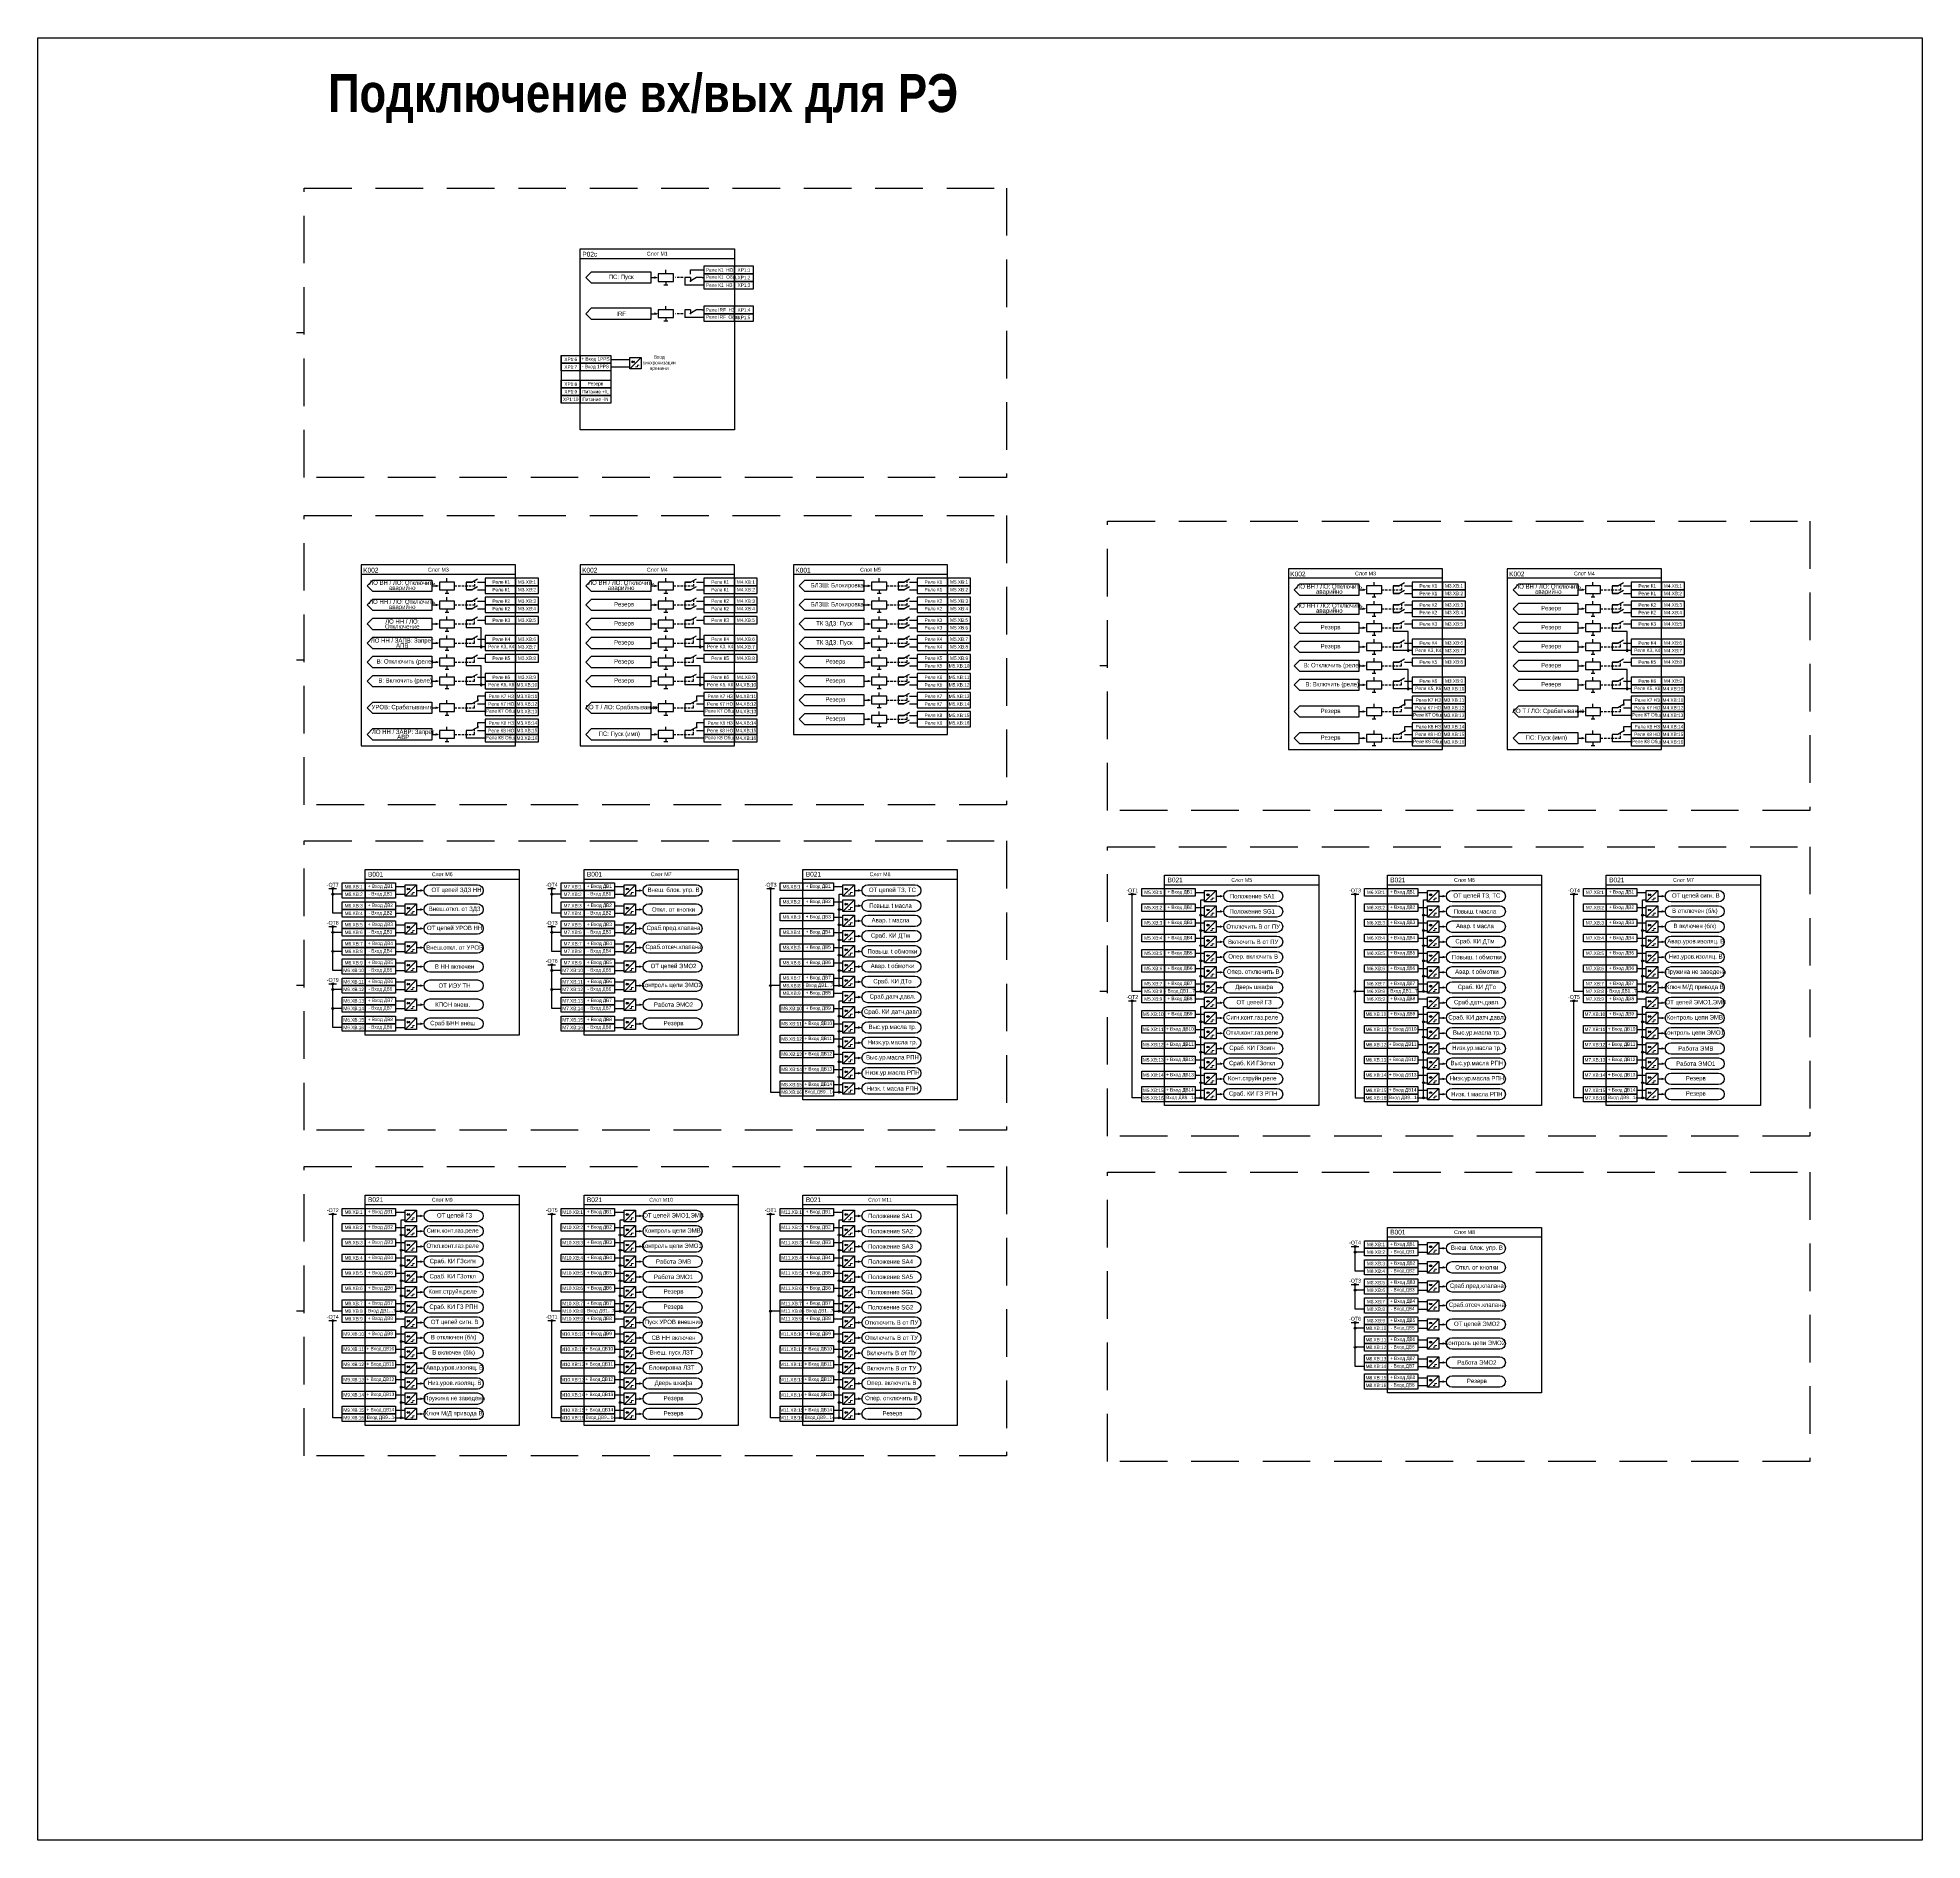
# Model space of a CAD drawing. Header units: millimetres. Extents: x 1491 to 6632, y -558 to 938.
# Drawn here: x 5169 to 6159, y -251 to 696 of the extents above; entities that cross this region are included whole.
import ezdxf
from ezdxf.enums import TextEntityAlignment as Align

# ---------------------------------------------------------------- set-up
doc = ezdxf.new("R2010")
doc.units = ezdxf.units.MM
doc.linetypes.add('штриховая2', pattern=[0.375, 0.25, -0.125])
doc.layers.add('_ОРЗ_0.3', color=7, linetype='Continuous', lineweight=30)
doc.layers.add('TEXT', color=7, linetype='Continuous', lineweight=25)
doc.layers.add('Основная', color=7, linetype='Continuous')
doc.styles.add('1.8_Gost_RD', font='ARIALN.TTF', dxfattribs={"height": 1.8})
doc.styles.add('2.5_Gost_RD', font='ARIALN.TTF', dxfattribs={"height": 2.5})
doc.styles.add('2.5_ISOCPEUR', font='isocpeur.ttf', dxfattribs={"width": 0.9, "height": 2.5})

# ---------------------------------------------------------------- blocks, each defined once
blk = doc.blocks.new('*U100')
at = {"layer": 'Основная', "color": 0}
blk.add_line((0, 0), (6, 3.4), dxfattribs=at)
blk = doc.blocks.new('*U191')
at = {"layer": 'Основная', "color": 0}
for p, q in [((-3, 0), (-9, 0)), ((9, 0), (3, 0))]:
    blk.add_line(p, q, dxfattribs=at)
at = {"layer": 'Основная', "ltscale": 0.25, "xscale": -1}
blk.add_blockref('*U100', (3, 0), dxfattribs=at)
at = {"layer": 'Основная', "style": '2.5_ISOCPEUR'}
for tag, p in [('В1', (-14, 6)), ('В2', (-6, 4)), ('ОУ', (-2, 10))]:
    blk.add_attdef(tag, text='', height=2.5, dxfattribs=at).set_placement(p, align=Align.MIDDLE_CENTER)
blk = doc.blocks.new('*U190')
at = {"layer": 'Основная', "color": 0}
for p, q in [((-3, 0), (-9, 0)), ((9, 0), (3, 0))]:
    blk.add_line(p, q, dxfattribs=at)
at = {"layer": 'Основная', "ltscale": 0.25, "xscale": -1}
blk.add_blockref('*U100', (3, 0), dxfattribs=at)
at = {"layer": 'Основная', "style": '2.5_ISOCPEUR'}
for tag, p in [('В1', (-14, 6)), ('В2', (-6, 4)), ('ОУ', (-2, 10))]:
    blk.add_attdef(tag, text='', height=2.5, dxfattribs=at).set_placement(p, align=Align.MIDDLE_CENTER)
blk = doc.blocks.new('Точка')
at = {"ltscale": 100}
h = blk.add_hatch(color=256, dxfattribs=at)
h.dxf.hatch_style = 1
edge = h.paths.add_edge_path()
edge.add_arc((0, 0), 0.5, 0, 360)
blk.add_circle((0, 0), 0.5, dxfattribs=at)
blk = doc.blocks.new('*U188')
at = {"layer": 'Основная', "color": 0}
for p, q in [((-3, 0), (-9, 0)), ((9, 0), (3, 0))]:
    blk.add_line(p, q, dxfattribs=at)
at = {"layer": 'Основная', "ltscale": 0.25, "xscale": -1}
blk.add_blockref('*U100', (3, 0), dxfattribs=at)
at = {"layer": 'Основная', "style": '2.5_ISOCPEUR'}
for tag, p in [('В1', (-14, 6)), ('В2', (-6, 4)), ('ОУ', (-2, 10))]:
    blk.add_attdef(tag, text='', height=2.5, dxfattribs=at).set_placement(p, align=Align.MIDDLE_CENTER)
blk = doc.blocks.new('*U189')
at = {"layer": 'Основная', "color": 0}
for p, q in [((-3, 0), (-9, 0)), ((9, 0), (3, 0))]:
    blk.add_line(p, q, dxfattribs=at)
at = {"layer": 'Основная', "ltscale": 0.25, "xscale": -1}
blk.add_blockref('*U100', (3, 0), dxfattribs=at)
at = {"layer": 'Основная', "style": '2.5_ISOCPEUR'}
for tag, p in [('В1', (-14, 6)), ('В2', (-6, 4)), ('ОУ', (-2, 10))]:
    blk.add_attdef(tag, text='', height=2.5, dxfattribs=at).set_placement(p, align=Align.MIDDLE_CENTER)
blk = doc.blocks.new('*U185')
at = {"layer": 'Основная', "color": 0}
for p, q in [((-3, 0), (-9, 0)), ((9, 0), (3, 0))]:
    blk.add_line(p, q, dxfattribs=at)
at = {"layer": 'Основная', "ltscale": 0.25, "xscale": -1}
blk.add_blockref('*U100', (3, 0), dxfattribs=at)
at = {"layer": 'Основная', "style": '2.5_ISOCPEUR'}
for tag, p in [('В1', (-14, 6)), ('В2', (-6, 4)), ('ОУ', (-2, 10))]:
    blk.add_attdef(tag, text='', height=2.5, dxfattribs=at).set_placement(p, align=Align.MIDDLE_CENTER)
blk = doc.blocks.new('*U186')
at = {"layer": 'Основная', "color": 0}
for p, q in [((-3, 0), (-9, 0)), ((9, 0), (3, 0))]:
    blk.add_line(p, q, dxfattribs=at)
at = {"layer": 'Основная', "ltscale": 0.25, "xscale": -1}
blk.add_blockref('*U100', (3, 0), dxfattribs=at)
at = {"layer": 'Основная', "style": '2.5_ISOCPEUR'}
for tag, p in [('В1', (-14, 6)), ('В2', (-6, 4)), ('ОУ', (-2, 10))]:
    blk.add_attdef(tag, text='', height=2.5, dxfattribs=at).set_placement(p, align=Align.MIDDLE_CENTER)
blk = doc.blocks.new('*U187')
at = {"layer": 'Основная', "color": 0}
for p, q in [((-3, 0), (-9, 0)), ((9, 0), (3, 0))]:
    blk.add_line(p, q, dxfattribs=at)
at = {"layer": 'Основная', "ltscale": 0.25, "xscale": -1}
blk.add_blockref('*U100', (3, 0), dxfattribs=at)
at = {"layer": 'Основная', "style": '2.5_ISOCPEUR'}
for tag, p in [('В1', (-14, 6)), ('В2', (-6, 4)), ('ОУ', (-2, 10))]:
    blk.add_attdef(tag, text='', height=2.5, dxfattribs=at).set_placement(p, align=Align.MIDDLE_CENTER)
blk = doc.blocks.new('*U182')
at = {"layer": 'Основная', "color": 0}
for p, q in [((-3, 0), (-9, 0)), ((9, 0), (3, 0))]:
    blk.add_line(p, q, dxfattribs=at)
at = {"layer": 'Основная', "ltscale": 0.25, "xscale": -1}
blk.add_blockref('*U100', (3, 0), dxfattribs=at)
at = {"layer": 'Основная', "style": '2.5_ISOCPEUR'}
for tag, p in [('В1', (-14, 6)), ('В2', (-6, 4)), ('ОУ', (-2, 10))]:
    blk.add_attdef(tag, text='', height=2.5, dxfattribs=at).set_placement(p, align=Align.MIDDLE_CENTER)
blk = doc.blocks.new('*U183')
at = {"ltscale": 0.25}
blk.add_line((0, 0), (3, 0), dxfattribs=at)
blk.add_lwpolyline([(2, 0, 1.3, 0, 0), (4, 0, 0, 0, 0)], format="xyseb", dxfattribs=at)
blk = doc.blocks.new('*U184')
at = {"ltscale": 0.25}
blk.add_line((0, 0), (3, 0), dxfattribs=at)
blk.add_lwpolyline([(2, 0, 1.3, 0, 0), (4, 0, 0, 0, 0)], format="xyseb", dxfattribs=at)
blk = doc.blocks.new('*U176')
at = {"ltscale": 0.25}
blk.add_line((0, 0), (3, 0), dxfattribs=at)
blk.add_lwpolyline([(2, 0, 1.3, 0, 0), (4, 0, 0, 0, 0)], format="xyseb", dxfattribs=at)
blk = doc.blocks.new('*U177')
at = {"ltscale": 0.25}
blk.add_line((0, 0), (3, 0), dxfattribs=at)
blk.add_lwpolyline([(2, 0, 1.3, 0, 0), (4, 0, 0, 0, 0)], format="xyseb", dxfattribs=at)
blk = doc.blocks.new('*U178')
at = {"ltscale": 0.25}
blk.add_line((0, 0), (3, 0), dxfattribs=at)
blk.add_lwpolyline([(2, 0, 1.3, 0, 0), (4, 0, 0, 0, 0)], format="xyseb", dxfattribs=at)
blk = doc.blocks.new('*U179')
at = {"ltscale": 0.25}
blk.add_line((0, 0), (3, 0), dxfattribs=at)
blk.add_lwpolyline([(2, 0, 1.3, 0, 0), (4, 0, 0, 0, 0)], format="xyseb", dxfattribs=at)
blk = doc.blocks.new('*U180')
at = {"ltscale": 0.25}
blk.add_line((0, 0), (3, 0), dxfattribs=at)
blk.add_lwpolyline([(2, 0, 1.3, 0, 0), (4, 0, 0, 0, 0)], format="xyseb", dxfattribs=at)
blk = doc.blocks.new('*U181')
at = {"ltscale": 0.25}
blk.add_line((0, 0), (3, 0), dxfattribs=at)
blk.add_lwpolyline([(2, 0, 1.3, 0, 0), (4, 0, 0, 0, 0)], format="xyseb", dxfattribs=at)
blk = doc.blocks.new('*U175')
at = {"layer": 'Основная', "color": 0}
for p, q in [((-3, 0), (-9, 0)), ((9, 0), (3, 0))]:
    blk.add_line(p, q, dxfattribs=at)
at = {"layer": 'Основная', "ltscale": 0.25, "xscale": -1}
blk.add_blockref('*U100', (3, 0), dxfattribs=at)
at = {"layer": 'Основная', "style": '2.5_ISOCPEUR'}
for tag, p in [('В1', (-14, 6)), ('В2', (-6, 4)), ('ОУ', (-2, 10))]:
    blk.add_attdef(tag, text='', height=2.5, dxfattribs=at).set_placement(p, align=Align.MIDDLE_CENTER)
blk = doc.blocks.new('*U172')
at = {"layer": 'Основная', "color": 0}
for p, q in [((-3, 0), (-9, 0)), ((9, 0), (3, 0))]:
    blk.add_line(p, q, dxfattribs=at)
at = {"layer": 'Основная', "ltscale": 0.25, "xscale": -1}
blk.add_blockref('*U100', (3, 0), dxfattribs=at)
at = {"layer": 'Основная', "style": '2.5_ISOCPEUR'}
for tag, p in [('В1', (-14, 6)), ('В2', (-6, 4)), ('ОУ', (-2, 10))]:
    blk.add_attdef(tag, text='', height=2.5, dxfattribs=at).set_placement(p, align=Align.MIDDLE_CENTER)
blk = doc.blocks.new('*U173')
at = {"layer": 'Основная', "color": 0}
for p, q in [((-3, 0), (-9, 0)), ((9, 0), (3, 0))]:
    blk.add_line(p, q, dxfattribs=at)
at = {"layer": 'Основная', "ltscale": 0.25, "xscale": -1}
blk.add_blockref('*U100', (3, 0), dxfattribs=at)
at = {"layer": 'Основная', "style": '2.5_ISOCPEUR'}
for tag, p in [('В1', (-14, 6)), ('В2', (-6, 4)), ('ОУ', (-2, 10))]:
    blk.add_attdef(tag, text='', height=2.5, dxfattribs=at).set_placement(p, align=Align.MIDDLE_CENTER)
blk = doc.blocks.new('*U174')
at = {"layer": 'Основная', "color": 0}
for p, q in [((-3, 0), (-9, 0)), ((9, 0), (3, 0))]:
    blk.add_line(p, q, dxfattribs=at)
at = {"layer": 'Основная', "ltscale": 0.25, "xscale": -1}
blk.add_blockref('*U100', (3, 0), dxfattribs=at)
at = {"layer": 'Основная', "style": '2.5_ISOCPEUR'}
for tag, p in [('В1', (-14, 6)), ('В2', (-6, 4)), ('ОУ', (-2, 10))]:
    blk.add_attdef(tag, text='', height=2.5, dxfattribs=at).set_placement(p, align=Align.MIDDLE_CENTER)
blk = doc.blocks.new('*U170')
at = {"layer": 'Основная', "color": 0}
for p, q in [((-3, 0), (-9, 0)), ((9, 0), (3, 0))]:
    blk.add_line(p, q, dxfattribs=at)
at = {"layer": 'Основная', "ltscale": 0.25, "xscale": -1}
blk.add_blockref('*U100', (3, 0), dxfattribs=at)
at = {"layer": 'Основная', "style": '2.5_ISOCPEUR'}
for tag, p in [('В1', (-14, 6)), ('В2', (-6, 4)), ('ОУ', (-2, 10))]:
    blk.add_attdef(tag, text='', height=2.5, dxfattribs=at).set_placement(p, align=Align.MIDDLE_CENTER)
blk = doc.blocks.new('*U171')
at = {"layer": 'Основная', "color": 0}
for p, q in [((-3, 0), (-9, 0)), ((9, 0), (3, 0))]:
    blk.add_line(p, q, dxfattribs=at)
at = {"layer": 'Основная', "ltscale": 0.25, "xscale": -1}
blk.add_blockref('*U100', (3, 0), dxfattribs=at)
at = {"layer": 'Основная', "style": '2.5_ISOCPEUR'}
for tag, p in [('В1', (-14, 6)), ('В2', (-6, 4)), ('ОУ', (-2, 10))]:
    blk.add_attdef(tag, text='', height=2.5, dxfattribs=at).set_placement(p, align=Align.MIDDLE_CENTER)
blk = doc.blocks.new('*U164')
at = {"layer": 'Основная', "color": 0}
for p, q in [((-3, 0), (-9, 0)), ((9, 0), (3, 0))]:
    blk.add_line(p, q, dxfattribs=at)
at = {"layer": 'Основная', "ltscale": 0.25, "xscale": -1}
blk.add_blockref('*U100', (3, 0), dxfattribs=at)
at = {"layer": 'Основная', "style": '2.5_ISOCPEUR'}
for tag, p in [('В1', (-14, 6)), ('В2', (-6, 4)), ('ОУ', (-2, 10))]:
    blk.add_attdef(tag, text='', height=2.5, dxfattribs=at).set_placement(p, align=Align.MIDDLE_CENTER)
blk = doc.blocks.new('*U165')
at = {"layer": 'Основная', "color": 0}
for p, q in [((-3, 0), (-9, 0)), ((9, 0), (3, 0))]:
    blk.add_line(p, q, dxfattribs=at)
at = {"layer": 'Основная', "ltscale": 0.25, "xscale": -1}
blk.add_blockref('*U100', (3, 0), dxfattribs=at)
at = {"layer": 'Основная', "style": '2.5_ISOCPEUR'}
for tag, p in [('В1', (-14, 6)), ('В2', (-6, 4)), ('ОУ', (-2, 10))]:
    blk.add_attdef(tag, text='', height=2.5, dxfattribs=at).set_placement(p, align=Align.MIDDLE_CENTER)
blk = doc.blocks.new('*U166')
at = {"ltscale": 0.25}
blk.add_line((0, 0), (3, 0), dxfattribs=at)
blk.add_lwpolyline([(2, 0, 1.3, 0, 0), (4, 0, 0, 0, 0)], format="xyseb", dxfattribs=at)
blk = doc.blocks.new('*U167')
at = {"ltscale": 0.25}
blk.add_line((0, 0), (3, 0), dxfattribs=at)
blk.add_lwpolyline([(2, 0, 1.3, 0, 0), (4, 0, 0, 0, 0)], format="xyseb", dxfattribs=at)
blk = doc.blocks.new('*U168')
at = {"ltscale": 0.25}
blk.add_line((0, 0), (3, 0), dxfattribs=at)
blk.add_lwpolyline([(2, 0, 1.3, 0, 0), (4, 0, 0, 0, 0)], format="xyseb", dxfattribs=at)
blk = doc.blocks.new('*U169')
at = {"ltscale": 0.25}
blk.add_line((0, 0), (3, 0), dxfattribs=at)
blk.add_lwpolyline([(2, 0, 1.3, 0, 0), (4, 0, 0, 0, 0)], format="xyseb", dxfattribs=at)
blk = doc.blocks.new('*U160')
at = {"ltscale": 0.25}
blk.add_line((0, 0), (3, 0), dxfattribs=at)
blk.add_lwpolyline([(2, 0, 1.3, 0, 0), (4, 0, 0, 0, 0)], format="xyseb", dxfattribs=at)
blk = doc.blocks.new('*U161')
at = {"ltscale": 0.25}
blk.add_line((0, 0), (3, 0), dxfattribs=at)
blk.add_lwpolyline([(2, 0, 1.3, 0, 0), (4, 0, 0, 0, 0)], format="xyseb", dxfattribs=at)
blk = doc.blocks.new('*U162')
at = {"ltscale": 0.25}
blk.add_line((0, 0), (3, 0), dxfattribs=at)
blk.add_lwpolyline([(2, 0, 1.3, 0, 0), (4, 0, 0, 0, 0)], format="xyseb", dxfattribs=at)
blk = doc.blocks.new('*U163')
at = {"ltscale": 0.25}
blk.add_line((0, 0), (3, 0), dxfattribs=at)
blk.add_lwpolyline([(2, 0, 1.3, 0, 0), (4, 0, 0, 0, 0)], format="xyseb", dxfattribs=at)
blk = doc.blocks.new('*U149')
at = {"ltscale": 0.25}
blk.add_line((0, 0), (3, 0), dxfattribs=at)
blk.add_lwpolyline([(2, 0, 1.3, 0, 0), (4, 0, 0, 0, 0)], format="xyseb", dxfattribs=at)
blk = doc.blocks.new('*U150')
at = {"ltscale": 0.25}
blk.add_line((0, 0), (3, 0), dxfattribs=at)
blk.add_lwpolyline([(2, 0, 1.3, 0, 0), (4, 0, 0, 0, 0)], format="xyseb", dxfattribs=at)
blk = doc.blocks.new('*U151')
at = {"ltscale": 0.25}
blk.add_line((0, 0), (3, 0), dxfattribs=at)
blk.add_lwpolyline([(2, 0, 1.3, 0, 0), (4, 0, 0, 0, 0)], format="xyseb", dxfattribs=at)
blk = doc.blocks.new('*U152')
at = {"ltscale": 0.25}
blk.add_line((0, 0), (3, 0), dxfattribs=at)
blk.add_lwpolyline([(2, 0, 1.3, 0, 0), (4, 0, 0, 0, 0)], format="xyseb", dxfattribs=at)
blk = doc.blocks.new('*U153')
at = {"ltscale": 0.25}
blk.add_line((0, 0), (3, 0), dxfattribs=at)
blk.add_lwpolyline([(2, 0, 1.3, 0, 0), (4, 0, 0, 0, 0)], format="xyseb", dxfattribs=at)
blk = doc.blocks.new('*U154')
at = {"ltscale": 0.25}
blk.add_line((0, 0), (3, 0), dxfattribs=at)
blk.add_lwpolyline([(2, 0, 1.3, 0, 0), (4, 0, 0, 0, 0)], format="xyseb", dxfattribs=at)
blk = doc.blocks.new('*U155')
at = {"ltscale": 0.25}
blk.add_line((0, 0), (3, 0), dxfattribs=at)
blk.add_lwpolyline([(2, 0, 1.3, 0, 0), (4, 0, 0, 0, 0)], format="xyseb", dxfattribs=at)
blk = doc.blocks.new('*U156')
at = {"ltscale": 0.25}
blk.add_line((0, 0), (3, 0), dxfattribs=at)
blk.add_lwpolyline([(2, 0, 1.3, 0, 0), (4, 0, 0, 0, 0)], format="xyseb", dxfattribs=at)
blk = doc.blocks.new('*U157')
at = {"ltscale": 0.25}
blk.add_line((0, 0), (3, 0), dxfattribs=at)
blk.add_lwpolyline([(2, 0, 1.3, 0, 0), (4, 0, 0, 0, 0)], format="xyseb", dxfattribs=at)
blk = doc.blocks.new('*U158')
at = {"ltscale": 0.25}
blk.add_line((0, 0), (3, 0), dxfattribs=at)
blk.add_lwpolyline([(2, 0, 1.3, 0, 0), (4, 0, 0, 0, 0)], format="xyseb", dxfattribs=at)
blk = doc.blocks.new('*U159')
at = {"ltscale": 0.25}
blk.add_line((0, 0), (3, 0), dxfattribs=at)
blk.add_lwpolyline([(2, 0, 1.3, 0, 0), (4, 0, 0, 0, 0)], format="xyseb", dxfattribs=at)
blk = doc.blocks.new('*U146')
at = {"ltscale": 0.25}
blk.add_line((0, 0), (3, 0), dxfattribs=at)
blk.add_lwpolyline([(2, 0, 1.3, 0, 0), (4, 0, 0, 0, 0)], format="xyseb", dxfattribs=at)
blk = doc.blocks.new('*U147')
at = {"ltscale": 0.25}
blk.add_line((0, 0), (3, 0), dxfattribs=at)
blk.add_lwpolyline([(2, 0, 1.3, 0, 0), (4, 0, 0, 0, 0)], format="xyseb", dxfattribs=at)
blk = doc.blocks.new('*U148')
at = {"ltscale": 0.25}
blk.add_line((0, 0), (3, 0), dxfattribs=at)
blk.add_lwpolyline([(2, 0, 1.3, 0, 0), (4, 0, 0, 0, 0)], format="xyseb", dxfattribs=at)
blk = doc.blocks.new('*U130')
at = {"ltscale": 0.25}
blk.add_line((0, 0), (3, 0), dxfattribs=at)
blk.add_lwpolyline([(2, 0, 1.3, 0, 0), (4, 0, 0, 0, 0)], format="xyseb", dxfattribs=at)
blk = doc.blocks.new('*U131')
at = {"ltscale": 0.25}
blk.add_line((0, 0), (3, 0), dxfattribs=at)
blk.add_lwpolyline([(2, 0, 1.3, 0, 0), (4, 0, 0, 0, 0)], format="xyseb", dxfattribs=at)
blk = doc.blocks.new('*U118')
at = {"ltscale": 0.25}
blk.add_line((0, 0), (3, 0), dxfattribs=at)
blk.add_lwpolyline([(2, 0, 1.3, 0, 0), (4, 0, 0, 0, 0)], format="xyseb", dxfattribs=at)
blk = doc.blocks.new('*U119')
at = {"ltscale": 0.25}
blk.add_line((0, 0), (3, 0), dxfattribs=at)
blk.add_lwpolyline([(2, 0, 1.3, 0, 0), (4, 0, 0, 0, 0)], format="xyseb", dxfattribs=at)
blk = doc.blocks.new('*U120')
at = {"ltscale": 0.25}
blk.add_line((0, 0), (3, 0), dxfattribs=at)
blk.add_lwpolyline([(2, 0, 1.3, 0, 0), (4, 0, 0, 0, 0)], format="xyseb", dxfattribs=at)
blk = doc.blocks.new('*U121')
at = {"ltscale": 0.25}
blk.add_line((0, 0), (3, 0), dxfattribs=at)
blk.add_lwpolyline([(2, 0, 1.3, 0, 0), (4, 0, 0, 0, 0)], format="xyseb", dxfattribs=at)
blk = doc.blocks.new('*U122')
at = {"ltscale": 0.25}
blk.add_line((0, 0), (3, 0), dxfattribs=at)
blk.add_lwpolyline([(2, 0, 1.3, 0, 0), (4, 0, 0, 0, 0)], format="xyseb", dxfattribs=at)
blk = doc.blocks.new('*U123')
at = {"ltscale": 0.25}
blk.add_line((0, 0), (3, 0), dxfattribs=at)
blk.add_lwpolyline([(2, 0, 1.3, 0, 0), (4, 0, 0, 0, 0)], format="xyseb", dxfattribs=at)
blk = doc.blocks.new('*U124')
at = {"ltscale": 0.25}
blk.add_line((0, 0), (3, 0), dxfattribs=at)
blk.add_lwpolyline([(2, 0, 1.3, 0, 0), (4, 0, 0, 0, 0)], format="xyseb", dxfattribs=at)
blk = doc.blocks.new('*U125')
at = {"ltscale": 0.25}
blk.add_line((0, 0), (3, 0), dxfattribs=at)
blk.add_lwpolyline([(2, 0, 1.3, 0, 0), (4, 0, 0, 0, 0)], format="xyseb", dxfattribs=at)
blk = doc.blocks.new('*U126')
at = {"ltscale": 0.25}
blk.add_line((0, 0), (3, 0), dxfattribs=at)
blk.add_lwpolyline([(2, 0, 1.3, 0, 0), (4, 0, 0, 0, 0)], format="xyseb", dxfattribs=at)
blk = doc.blocks.new('*U127')
at = {"ltscale": 0.25}
blk.add_line((0, 0), (3, 0), dxfattribs=at)
blk.add_lwpolyline([(2, 0, 1.3, 0, 0), (4, 0, 0, 0, 0)], format="xyseb", dxfattribs=at)
blk = doc.blocks.new('*U128')
at = {"ltscale": 0.25}
blk.add_line((0, 0), (3, 0), dxfattribs=at)
blk.add_lwpolyline([(2, 0, 1.3, 0, 0), (4, 0, 0, 0, 0)], format="xyseb", dxfattribs=at)
blk = doc.blocks.new('*U129')
at = {"ltscale": 0.25}
blk.add_line((0, 0), (3, 0), dxfattribs=at)
blk.add_lwpolyline([(2, 0, 1.3, 0, 0), (4, 0, 0, 0, 0)], format="xyseb", dxfattribs=at)
blk = doc.blocks.new('*U95')
at = {"layer": 'Основная', "color": 0}
blk.add_line((0, 0), (7, -4), dxfattribs=at)
at = {"layer": 'Основная', "ltscale": 0.35}
blk.add_line((6, 0), (6, -4.5), dxfattribs=at)
blk = doc.blocks.new('*U116')
at = {"layer": 'Основная', "color": 0}
for p, q in [((-9, 0), (-3, 0)), ((3, 0), (9, 0))]:
    blk.add_line(p, q, dxfattribs=at)
at = {"layer": 'Основная', "ltscale": 0.25}
blk.add_blockref('*U95', (-3, 0), dxfattribs=at)
at = {"layer": 'Основная', "style": '2.5_ISOCPEUR'}
for tag, p in [('ОУ', (2, 10)), ('В2', (6, 4)), ('В1', (14, 6))]:
    blk.add_attdef(tag, text='', height=2.5, dxfattribs=at).set_placement(p, align=Align.MIDDLE_CENTER)
blk = doc.blocks.new('*U117')
at = {"layer": 'Основная', "color": 0}
for p, q in [((-9, 0), (-3, 0)), ((3, 0), (9, 0))]:
    blk.add_line(p, q, dxfattribs=at)
at = {"layer": 'Основная', "ltscale": 0.25}
blk.add_blockref('*U95', (-3, 0), dxfattribs=at)
at = {"layer": 'Основная', "style": '2.5_ISOCPEUR'}
for tag, p in [('ОУ', (2, 10)), ('В2', (6, 4)), ('В1', (14, 6))]:
    blk.add_attdef(tag, text='', height=2.5, dxfattribs=at).set_placement(p, align=Align.MIDDLE_CENTER)
blk = doc.blocks.new('*U114')
at = {"ltscale": 0.25}
blk.add_line((0, 0), (3, 0), dxfattribs=at)
blk.add_lwpolyline([(2, 0, 1.3, 0, 0), (4, 0, 0, 0, 0)], format="xyseb", dxfattribs=at)
blk = doc.blocks.new('*U115')
at = {"ltscale": 0.25}
blk.add_line((0, 0), (3, 0), dxfattribs=at)
blk.add_lwpolyline([(2, 0, 1.3, 0, 0), (4, 0, 0, 0, 0)], format="xyseb", dxfattribs=at)
blk = doc.blocks.new('*U113')
at = {"ltscale": 0.25}
blk.add_line((0, 0), (3, 0), dxfattribs=at)
blk.add_lwpolyline([(2, 0, 1.3, 0, 0), (4, 0, 0, 0, 0)], format="xyseb", dxfattribs=at)
blk = doc.blocks.new('*U135')
at = {"ltscale": 0.25}
blk.add_line((0, 0), (3, 0), dxfattribs=at)
blk.add_lwpolyline([(2, 0, 1.3, 0, 0), (4, 0, 0, 0, 0)], format="xyseb", dxfattribs=at)
blk = doc.blocks.new('*U136')
at = {"ltscale": 0.25}
blk.add_line((0, 0), (3, 0), dxfattribs=at)
blk.add_lwpolyline([(2, 0, 1.3, 0, 0), (4, 0, 0, 0, 0)], format="xyseb", dxfattribs=at)
blk = doc.blocks.new('*U137')
at = {"ltscale": 0.25}
blk.add_line((0, 0), (3, 0), dxfattribs=at)
blk.add_lwpolyline([(2, 0, 1.3, 0, 0), (4, 0, 0, 0, 0)], format="xyseb", dxfattribs=at)
blk = doc.blocks.new('*U138')
at = {"ltscale": 0.25}
blk.add_line((0, 0), (3, 0), dxfattribs=at)
blk.add_lwpolyline([(2, 0, 1.3, 0, 0), (4, 0, 0, 0, 0)], format="xyseb", dxfattribs=at)
blk = doc.blocks.new('*U139')
at = {"ltscale": 0.25}
blk.add_line((0, 0), (3, 0), dxfattribs=at)
blk.add_lwpolyline([(2, 0, 1.3, 0, 0), (4, 0, 0, 0, 0)], format="xyseb", dxfattribs=at)
blk = doc.blocks.new('*U140')
at = {"ltscale": 0.25}
blk.add_line((0, 0), (3, 0), dxfattribs=at)
blk.add_lwpolyline([(2, 0, 1.3, 0, 0), (4, 0, 0, 0, 0)], format="xyseb", dxfattribs=at)
blk = doc.blocks.new('*U141')
at = {"ltscale": 0.25}
blk.add_line((0, 0), (3, 0), dxfattribs=at)
blk.add_lwpolyline([(2, 0, 1.3, 0, 0), (4, 0, 0, 0, 0)], format="xyseb", dxfattribs=at)
blk = doc.blocks.new('*U142')
at = {"ltscale": 0.25}
blk.add_line((0, 0), (3, 0), dxfattribs=at)
blk.add_lwpolyline([(2, 0, 1.3, 0, 0), (4, 0, 0, 0, 0)], format="xyseb", dxfattribs=at)
blk = doc.blocks.new('*U143')
at = {"ltscale": 0.25}
blk.add_line((0, 0), (3, 0), dxfattribs=at)
blk.add_lwpolyline([(2, 0, 1.3, 0, 0), (4, 0, 0, 0, 0)], format="xyseb", dxfattribs=at)
blk = doc.blocks.new('*U144')
at = {"ltscale": 0.25}
blk.add_line((0, 0), (3, 0), dxfattribs=at)
blk.add_lwpolyline([(2, 0, 1.3, 0, 0), (4, 0, 0, 0, 0)], format="xyseb", dxfattribs=at)
blk = doc.blocks.new('*U145')
at = {"ltscale": 0.25}
blk.add_line((0, 0), (3, 0), dxfattribs=at)
blk.add_lwpolyline([(2, 0, 1.3, 0, 0), (4, 0, 0, 0, 0)], format="xyseb", dxfattribs=at)
blk = doc.blocks.new('*U132')
at = {"ltscale": 0.25}
blk.add_line((0, 0), (3, 0), dxfattribs=at)
blk.add_lwpolyline([(2, 0, 1.3, 0, 0), (4, 0, 0, 0, 0)], format="xyseb", dxfattribs=at)
blk = doc.blocks.new('*U133')
at = {"ltscale": 0.25}
blk.add_line((0, 0), (3, 0), dxfattribs=at)
blk.add_lwpolyline([(2, 0, 1.3, 0, 0), (4, 0, 0, 0, 0)], format="xyseb", dxfattribs=at)
blk = doc.blocks.new('*U134')
at = {"ltscale": 0.25}
blk.add_line((0, 0), (3, 0), dxfattribs=at)
blk.add_lwpolyline([(2, 0, 1.3, 0, 0), (4, 0, 0, 0, 0)], format="xyseb", dxfattribs=at)

msp = doc.modelspace()

# ---------------------------------------------------------------- linework, layer by layer
at = {"ltscale": 100}
for p, q in [((5500, 566), (5498, 566)), ((5499, 572), (5499, 574)), ((5499, 568), (5499, 566)), ((5512, 570), (5509, 570)), ((5519, 566), (5509, 566)), ((5518, 570), (5519, 570)), ((5499, 553), (5499, 555)), ((5500, 547), (5498, 547)), ((5499, 549), (5499, 547)), ((5519, 549), (5509, 549)), ((5518, 553), (5519, 553)), ((5309, 541), (5305, 541)), ((5444, 529), (5444, 504)), ((5470, 521), (5470, 516)), ((5384, 410), (5384, 412)), ((5384, 406), (5384, 404)), ((5397, 410), (5394, 410)), ((5397, 406), (5394, 406)), ((5403, 410), (5404, 410)), ((5403, 406), (5404, 406)), ((5499, 410), (5499, 412)), ((5499, 406), (5499, 404)), ((5512, 410), (5509, 410)), ((5512, 406), (5509, 406)), ((5518, 410), (5519, 410)), ((5518, 406), (5519, 406)), ((5611, 410), (5611, 412)), ((5611, 406), (5611, 404)), ((5624, 410), (5621, 410)), ((5624, 406), (5621, 406)), ((5630, 410), (5631, 410)), ((5630, 406), (5631, 406)), ((5871, 408), (5871, 410)), ((5884, 408), (5881, 408)), ((5890, 408), (5891, 408)), ((5986, 408), (5986, 410)), ((5999, 408), (5996, 408)), ((6005, 408), (6006, 408)), ((5385, 404), (5383, 404)), ((5384, 400), (5384, 402)), ((5384, 396), (5384, 394)), ((5397, 400), (5394, 400)), ((5397, 396), (5394, 396)), ((5403, 400), (5404, 400)), ((5403, 396), (5404, 396)), ((5500, 404), (5498, 404)), ((5499, 400), (5499, 402)), ((5499, 396), (5499, 394)), ((5512, 400), (5509, 400)), ((5512, 396), (5509, 396)), ((5518, 400), (5519, 400)), ((5518, 396), (5519, 396)), ((5612, 404), (5610, 404)), ((5611, 400), (5611, 402)), ((5611, 396), (5611, 394)), ((5624, 400), (5621, 400)), ((5624, 396), (5621, 396)), ((5630, 400), (5631, 400)), ((5630, 396), (5631, 396)), ((5872, 402), (5870, 402)), ((5871, 404), (5871, 402)), ((5871, 398), (5871, 400)), ((5884, 404), (5881, 404)), ((5884, 398), (5881, 398)), ((5890, 404), (5891, 404)), ((5890, 398), (5891, 398)), ((5987, 402), (5985, 402)), ((5986, 404), (5986, 402)), ((5986, 398), (5986, 400)), ((5999, 404), (5996, 404)), ((5999, 398), (5996, 398)), ((6005, 404), (6006, 404)), ((6005, 398), (6006, 398)), ((5385, 394), (5383, 394)), ((5384, 390), (5384, 392)), ((5397, 390), (5394, 390)), ((5403, 390), (5404, 390)), ((5500, 394), (5498, 394)), ((5499, 390), (5499, 392)), ((5512, 390), (5509, 390)), ((5518, 390), (5519, 390)), ((5612, 394), (5610, 394)), ((5611, 390), (5611, 392)), ((5624, 390), (5621, 390)), ((5630, 390), (5631, 390)), ((5872, 392), (5870, 392)), ((5871, 394), (5871, 392)), ((5871, 388), (5871, 390)), ((5884, 394), (5881, 394)), ((5884, 388), (5881, 388)), ((5890, 394), (5891, 394)), ((5890, 388), (5891, 388)), ((5987, 392), (5985, 392)), ((5986, 394), (5986, 392)), ((5986, 388), (5986, 390)), ((5999, 394), (5996, 394)), ((5999, 388), (5996, 388)), ((6005, 394), (6006, 394)), ((6005, 388), (6006, 388)), ((5385, 384), (5383, 384)), ((5384, 386), (5384, 384)), ((5384, 380), (5384, 382)), ((5402, 386), (5394, 386)), ((5397, 380), (5394, 380)), ((5403, 380), (5404, 380)), ((5500, 384), (5498, 384)), ((5499, 386), (5499, 384)), ((5499, 380), (5499, 382)), ((5517, 386), (5509, 386)), ((5512, 380), (5509, 380)), ((5518, 380), (5519, 380)), ((5612, 384), (5610, 384)), ((5611, 386), (5611, 384)), ((5611, 380), (5611, 382)), ((5624, 386), (5621, 386)), ((5624, 380), (5621, 380)), ((5630, 386), (5631, 386)), ((5630, 380), (5631, 380)), ((5872, 382), (5870, 382)), ((5871, 384), (5871, 382)), ((5871, 378), (5871, 380)), ((5889, 384), (5881, 384)), ((5884, 378), (5881, 378)), ((5890, 378), (5891, 378)), ((5987, 382), (5985, 382)), ((5986, 384), (5986, 382)), ((5986, 378), (5986, 380)), ((6004, 384), (5996, 384)), ((5999, 378), (5996, 378)), ((6005, 378), (6006, 378)), ((5309, 369), (5305, 369)), ((5385, 374), (5383, 374)), ((5384, 376), (5384, 374)), ((5384, 370), (5384, 372)), ((5404, 376), (5394, 376)), ((5397, 370), (5394, 370)), ((5403, 370), (5404, 370)), ((5500, 374), (5498, 374)), ((5499, 376), (5499, 374)), ((5499, 370), (5499, 372)), ((5519, 376), (5509, 376)), ((5512, 370), (5509, 370)), ((5518, 370), (5519, 370)), ((5612, 374), (5610, 374)), ((5611, 376), (5611, 374)), ((5611, 370), (5611, 372)), ((5624, 376), (5621, 376)), ((5624, 370), (5621, 370)), ((5630, 376), (5631, 376)), ((5630, 370), (5631, 370)), ((5872, 372), (5870, 372)), ((5871, 374), (5871, 372)), ((5871, 368), (5871, 370)), ((5891, 374), (5881, 374)), ((5884, 368), (5881, 368)), ((5890, 368), (5891, 368)), ((5987, 372), (5985, 372)), ((5986, 374), (5986, 372)), ((5986, 368), (5986, 370)), ((6006, 374), (5996, 374)), ((5999, 368), (5996, 368)), ((6005, 368), (6006, 368)), ((5385, 364), (5383, 364)), ((5384, 366), (5384, 364)), ((5384, 360), (5384, 362)), ((5402, 366), (5394, 366)), ((5397, 360), (5394, 360)), ((5403, 360), (5404, 360)), ((5500, 364), (5498, 364)), ((5499, 366), (5499, 364)), ((5499, 360), (5499, 362)), ((5517, 366), (5509, 366)), ((5512, 360), (5509, 360)), ((5518, 360), (5519, 360)), ((5612, 364), (5610, 364)), ((5611, 366), (5611, 364)), ((5611, 360), (5611, 362)), ((5624, 366), (5621, 366)), ((5624, 360), (5621, 360)), ((5630, 366), (5631, 366)), ((5630, 360), (5631, 360)), ((5872, 362), (5870, 362)), ((5871, 364), (5871, 362)), ((5871, 358), (5871, 360)), ((5889, 364), (5881, 364)), ((5884, 358), (5881, 358)), ((5890, 358), (5891, 358)), ((5987, 362), (5985, 362)), ((5986, 364), (5986, 362)), ((5986, 358), (5986, 360)), ((6004, 364), (5996, 364)), ((5999, 358), (5996, 358)), ((6005, 358), (6006, 358)), ((5385, 354), (5383, 354)), ((5384, 356), (5384, 354)), ((5384, 346), (5384, 348)), ((5404, 356), (5394, 356)), ((5500, 354), (5498, 354)), ((5499, 356), (5499, 354)), ((5499, 346), (5499, 348)), ((5519, 356), (5509, 356)), ((5612, 354), (5610, 354)), ((5611, 356), (5611, 354)), ((5611, 350), (5611, 352)), ((5624, 356), (5621, 356)), ((5624, 350), (5621, 350)), ((5630, 356), (5631, 356)), ((5630, 350), (5631, 350)), ((5872, 352), (5870, 352)), ((5871, 354), (5871, 352)), ((5891, 354), (5881, 354)), ((5987, 352), (5985, 352)), ((5986, 354), (5986, 352)), ((6006, 354), (5996, 354)), ((5385, 340), (5383, 340)), ((5384, 342), (5384, 340)), ((5397, 346), (5394, 346)), ((5404, 342), (5394, 342)), ((5400, 346), (5404, 346)), ((5500, 340), (5498, 340)), ((5499, 342), (5499, 340)), ((5512, 346), (5509, 346)), ((5519, 342), (5509, 342)), ((5515, 346), (5519, 346)), ((5612, 344), (5610, 344)), ((5611, 346), (5611, 344)), ((5611, 340), (5611, 342)), ((5624, 346), (5621, 346)), ((5624, 340), (5621, 340)), ((5630, 346), (5631, 346)), ((5630, 340), (5631, 340)), ((5872, 338), (5870, 338)), ((5871, 344), (5871, 346)), ((5871, 340), (5871, 338)), ((5884, 344), (5881, 344)), ((5891, 340), (5881, 340)), ((5887, 344), (5891, 344)), ((5987, 338), (5985, 338)), ((5986, 344), (5986, 346)), ((5986, 340), (5986, 338)), ((5999, 344), (5996, 344)), ((6006, 340), (5996, 340)), ((6002, 344), (6006, 344)), ((5384, 332), (5384, 334)), ((5384, 328), (5384, 326)), ((5397, 332), (5394, 332)), ((5404, 328), (5394, 328)), ((5400, 332), (5404, 332)), ((5499, 332), (5499, 334)), ((5499, 328), (5499, 326)), ((5512, 332), (5509, 332)), ((5519, 328), (5509, 328)), ((5515, 332), (5519, 332)), ((5612, 334), (5610, 334)), ((5611, 336), (5611, 334)), ((5624, 336), (5621, 336)), ((5630, 336), (5631, 336)), ((5871, 330), (5871, 332)), ((5884, 330), (5881, 330)), ((5887, 330), (5891, 330)), ((5986, 330), (5986, 332)), ((5999, 330), (5996, 330)), ((6002, 330), (6006, 330)), ((5385, 326), (5383, 326)), ((5500, 326), (5498, 326)), ((5872, 324), (5870, 324)), ((5871, 326), (5871, 324)), ((5891, 326), (5881, 326)), ((5987, 324), (5985, 324)), ((5986, 326), (5986, 324)), ((6006, 326), (5996, 326)), ((5322, 249), (5326, 249)), ((5324, 236), (5324, 249)), ((5437, 249), (5441, 249)), ((5439, 236), (5439, 249)), ((5552, 249), (5556, 249)), ((5554, 249), (5554, 142)), ((5329, 246), (5324, 246)), ((5444, 246), (5439, 246)), ((5742, 246), (5746, 246)), ((5744, 195), (5744, 246)), ((5859, 246), (5863, 246)), ((5861, 246), (5861, 139)), ((5974, 246), (5978, 246)), ((5976, 195), (5976, 246)), ((5322, 229), (5326, 229)), ((5329, 236), (5324, 236)), ((5324, 206), (5324, 229)), ((5437, 229), (5441, 229)), ((5444, 236), (5439, 236)), ((5439, 216), (5439, 229)), ((5329, 226), (5324, 226)), ((5444, 226), (5439, 226)), ((5329, 216), (5324, 216)), ((5437, 209), (5441, 209)), ((5444, 216), (5439, 216)), ((5439, 186), (5439, 209)), ((5309, 198), (5305, 198)), ((5322, 199), (5326, 199)), ((5329, 206), (5324, 206)), ((5324, 176), (5324, 199)), ((5444, 206), (5439, 206)), ((5559, 198), (5554, 198)), ((5329, 196), (5324, 196)), ((5444, 196), (5439, 196)), ((5742, 190), (5746, 190)), ((5749, 195), (5744, 195)), ((5744, 139), (5744, 190)), ((5866, 195), (5861, 195)), ((5974, 190), (5978, 190)), ((5981, 195), (5976, 195)), ((5976, 139), (5976, 190)), ((5329, 186), (5324, 186)), ((5444, 186), (5439, 186)), ((5329, 176), (5324, 176)), ((5554, 142), (5559, 142)), ((5749, 139), (5744, 139)), ((5861, 139), (5866, 139)), ((5981, 139), (5976, 139)), ((5322, 78), (5326, 78)), ((5324, 27), (5324, 78)), ((5437, 78), (5441, 78)), ((5439, 27), (5439, 78)), ((5552, 78), (5556, 78)), ((5554, 27), (5554, 78)), ((5859, 61), (5863, 61)), ((5861, 48), (5861, 61)), ((5866, 58), (5861, 58)), ((5859, 41), (5863, 41)), ((5866, 48), (5861, 48)), ((5861, 28), (5861, 41)), ((5866, 38), (5861, 38)), ((5309, 27), (5305, 27)), ((5322, 22), (5326, 22)), ((5329, 27), (5324, 27)), ((5324, -29), (5324, 22)), ((5437, 22), (5441, 22)), ((5444, 27), (5439, 27)), ((5439, -29), (5439, 22)), ((5559, 27), (5554, 27)), ((5554, -29), (5554, 27)), ((5859, 21), (5863, 21)), ((5866, 28), (5861, 28)), ((5861, -2), (5861, 21)), ((5866, 18), (5861, 18)), ((5866, 8), (5861, 8)), ((5866, -2), (5861, -2)), ((5329, -29), (5324, -29)), ((5444, -29), (5439, -29)), ((5559, -29), (5554, -29))]:
    msp.add_line(p, q, dxfattribs=at)
at = {"linetype": 'штриховая2', "ltscale": 5}
for p, q in [((5508, 570), (5504, 570)), ((5508, 551), (5504, 551))]:
    msp.add_line(p, q, dxfattribs=at)
at = {"lineweight": 13, "ltscale": 0.25}
for p, q in [((5482.25, 526.25), (5482.25, 525.25)), ((5364.25, 249.25), (5364.25, 248.25)), ((5479.25, 249.25), (5479.25, 248.25)), ((5594.25, 249.25), (5594.25, 248.25)), ((5364.25, 239.25), (5364.25, 238.25)), ((5479.25, 239.25), (5479.25, 238.25)), ((5594.25, 241.25), (5594.25, 240.25)), ((5784.25, 246.25), (5784.25, 245.25)), ((5784.25, 238.25), (5784.25, 237.25)), ((5901.25, 246.25), (5901.25, 245.25)), ((5901.25, 238.25), (5901.25, 237.25)), ((6016.25, 246.25), (6016.25, 245.25)), ((6016.25, 238.25), (6016.25, 237.25)), ((5364.25, 229.25), (5364.25, 228.25)), ((5479.25, 229.25), (5479.25, 228.25)), ((5594.25, 233.25), (5594.25, 232.25)), ((5784.25, 230.25), (5784.25, 229.25)), ((5901.25, 230.25), (5901.25, 229.25)), ((6016.25, 230.25), (6016.25, 229.25)), ((5364.25, 219.25), (5364.25, 218.25)), ((5479.25, 219.25), (5479.25, 218.25)), ((5594.25, 225.25), (5594.25, 224.25)), ((5784.25, 222.25), (5784.25, 221.25)), ((5901.25, 222.25), (5901.25, 221.25)), ((6016.25, 222.25), (6016.25, 221.25)), ((5364.25, 209.25), (5364.25, 208.25)), ((5479.25, 209.25), (5479.25, 208.25)), ((5594.25, 217.25), (5594.25, 216.25)), ((5594.25, 209.25), (5594.25, 208.25)), ((5784.25, 214.25), (5784.25, 213.25)), ((5901.25, 214.25), (5901.25, 213.25)), ((6016.25, 214.25), (6016.25, 213.25)), ((5364.25, 199.25), (5364.25, 198.25)), ((5479.25, 199.25), (5479.25, 198.25)), ((5594.25, 201.25), (5594.25, 200.25)), ((5784.25, 206.25), (5784.25, 205.25)), ((5784.25, 198.25), (5784.25, 197.25)), ((5901.25, 206.25), (5901.25, 205.25)), ((5901.25, 198.25), (5901.25, 197.25)), ((6016.25, 206.25), (6016.25, 205.25)), ((6016.25, 198.25), (6016.25, 197.25)), ((5364.25, 189.25), (5364.25, 188.25)), ((5479.25, 189.25), (5479.25, 188.25)), ((5594.25, 193.25), (5594.25, 192.25)), ((5784.25, 190.25), (5784.25, 189.25)), ((5901.25, 190.25), (5901.25, 189.25)), ((6016.25, 190.25), (6016.25, 189.25)), ((5364.25, 179.25), (5364.25, 178.25)), ((5479.25, 179.25), (5479.25, 178.25)), ((5594.25, 185.25), (5594.25, 184.25)), ((5784.25, 182.25), (5784.25, 181.25)), ((5901.25, 182.25), (5901.25, 181.25)), ((6016.25, 182.25), (6016.25, 181.25)), ((5594.25, 177.25), (5594.25, 176.25)), ((5594.25, 169.25), (5594.25, 168.25)), ((5784.25, 174.25), (5784.25, 173.25)), ((5901.25, 174.25), (5901.25, 173.25)), ((6016.25, 174.25), (6016.25, 173.25)), ((5594.25, 161.25), (5594.25, 160.25)), ((5784.25, 166.25), (5784.25, 165.25)), ((5901.25, 166.25), (5901.25, 165.25)), ((6016.25, 166.25), (6016.25, 165.25)), ((5594.25, 153.25), (5594.25, 152.25)), ((5784.25, 158.25), (5784.25, 157.25)), ((5784.25, 150.25), (5784.25, 149.25)), ((5901.25, 158.25), (5901.25, 157.25)), ((5901.25, 150.25), (5901.25, 149.25)), ((6016.25, 158.25), (6016.25, 157.25)), ((6016.25, 150.25), (6016.25, 149.25)), ((5594.25, 145.25), (5594.25, 144.25)), ((5784.25, 142.25), (5784.25, 141.25)), ((5901.25, 142.25), (5901.25, 141.25)), ((6016.25, 142.25), (6016.25, 141.25)), ((5364.25, 78.25), (5364.25, 77.25)), ((5364.25, 70.25), (5364.25, 69.25)), ((5479.25, 78.25), (5479.25, 77.25)), ((5479.25, 70.25), (5479.25, 69.25)), ((5594.25, 78.25), (5594.25, 77.25)), ((5594.25, 70.25), (5594.25, 69.25)), ((5364.25, 62.25), (5364.25, 61.25)), ((5479.25, 62.25), (5479.25, 61.25)), ((5594.25, 62.25), (5594.25, 61.25)), ((5901.25, 61.25), (5901.25, 60.25)), ((5364.25, 54.25), (5364.25, 53.25)), ((5479.25, 54.25), (5479.25, 53.25)), ((5594.25, 54.25), (5594.25, 53.25)), ((5901.25, 51.25), (5901.25, 50.25)), ((5364.25, 46.25), (5364.25, 45.25)), ((5479.25, 46.25), (5479.25, 45.25)), ((5594.25, 46.25), (5594.25, 45.25)), ((5901.25, 41.25), (5901.25, 40.25)), ((5364.25, 38.25), (5364.25, 37.25)), ((5364.25, 30.25), (5364.25, 29.25)), ((5479.25, 38.25), (5479.25, 37.25)), ((5479.25, 30.25), (5479.25, 29.25)), ((5594.25, 38.25), (5594.25, 37.25)), ((5594.25, 30.25), (5594.25, 29.25)), ((5901.25, 31.25), (5901.25, 30.25)), ((5364.25, 22.25), (5364.25, 21.25)), ((5479.25, 22.25), (5479.25, 21.25)), ((5594.25, 22.25), (5594.25, 21.25)), ((5901.25, 21.25), (5901.25, 20.25)), ((5364.25, 14.25), (5364.25, 13.25)), ((5479.25, 14.25), (5479.25, 13.25)), ((5594.25, 14.25), (5594.25, 13.25)), ((5901.25, 11.25), (5901.25, 10.25)), ((5364.25, 6.25), (5364.25, 5.25)), ((5479.25, 6.25), (5479.25, 5.25)), ((5594.25, 6.25), (5594.25, 5.25)), ((5901.25, 1.25), (5901.25, 0.25)), ((5364.25, -1.75), (5364.25, -2.75)), ((5364.25, -9.75), (5364.25, -10.75)), ((5479.25, -1.75), (5479.25, -2.75)), ((5479.25, -9.75), (5479.25, -10.75)), ((5594.25, -1.75), (5594.25, -2.75)), ((5594.25, -9.75), (5594.25, -10.75)), ((5901.25, -8.75), (5901.25, -9.75)), ((5364.25, -17.75), (5364.25, -18.75)), ((5479.25, -17.75), (5479.25, -18.75)), ((5594.25, -17.75), (5594.25, -18.75)), ((5364.25, -25.75), (5364.25, -26.75)), ((5479.25, -25.75), (5479.25, -26.75)), ((5594.25, -25.75), (5594.25, -26.75))]:
    msp.add_line(p, q, dxfattribs=at)
at = {"color": 2, "ltscale": 100}
for p, q in [((5731, 366), (5727, 366)), ((5731, 195), (5727, 195))]:
    msp.add_line(p, q, dxfattribs=at)
at = {"ltscale": 100}
for points in [[(5169, 696), (6159, 696), (6159, -251), (5169, -251)], [(5535, 576), (5519, 576), (5519, 572), (5535, 572)], [(5545, 576), (5535, 576), (5535, 572), (5545, 572)], [(5503, 572), (5495, 572), (5495, 568), (5503, 568)], [(5535, 572), (5519, 572), (5519, 568), (5535, 568)], [(5535, 568), (5519, 568), (5519, 564), (5535, 564)], [(5545, 572), (5535, 572), (5535, 568), (5545, 568)], [(5545, 568), (5535, 568), (5535, 564), (5545, 564)], [(5535, 555), (5519, 555), (5519, 551), (5535, 551)], [(5545, 555), (5535, 555), (5535, 551), (5545, 551)], [(5503, 553), (5495, 553), (5495, 549), (5503, 549)], [(5535, 551), (5519, 551), (5519, 547), (5535, 547)], [(5545, 551), (5535, 551), (5535, 547), (5545, 547)], [(5444, 529), (5454, 529), (5454, 525), (5444, 525)], [(5444, 525), (5454, 525), (5454, 521), (5444, 521)], [(5454, 529), (5470, 529), (5470, 525), (5454, 525)], [(5454, 525), (5470, 525), (5470, 521), (5454, 521)], [(5444, 516), (5454, 516), (5454, 512), (5444, 512)], [(5454, 516), (5470, 516), (5470, 512), (5454, 512)], [(5444, 512), (5454, 512), (5454, 508), (5444, 508)], [(5444, 508), (5454, 508), (5454, 504), (5444, 504)], [(5454, 512), (5470, 512), (5470, 508), (5454, 508)], [(5454, 508), (5470, 508), (5470, 504), (5454, 504)], [(5388, 410), (5380, 410), (5380, 406), (5388, 406)], [(5420, 412), (5404, 412), (5404, 408), (5420, 408)], [(5420, 408), (5404, 408), (5404, 404), (5420, 404)], [(5432, 412), (5420, 412), (5420, 408), (5432, 408)], [(5432, 408), (5420, 408), (5420, 404), (5432, 404)], [(5503, 410), (5495, 410), (5495, 406), (5503, 406)], [(5535, 412), (5519, 412), (5519, 408), (5535, 408)], [(5535, 408), (5519, 408), (5519, 404), (5535, 404)], [(5547, 412), (5535, 412), (5535, 408), (5547, 408)], [(5547, 408), (5535, 408), (5535, 404), (5547, 404)], [(5615, 410), (5607, 410), (5607, 406), (5615, 406)], [(5647, 412), (5631, 412), (5631, 408), (5647, 408)], [(5647, 408), (5631, 408), (5631, 404), (5647, 404)], [(5659, 412), (5647, 412), (5647, 408), (5659, 408)], [(5659, 408), (5647, 408), (5647, 404), (5659, 404)], [(5875, 408), (5867, 408), (5867, 404), (5875, 404)], [(5907, 410), (5891, 410), (5891, 406), (5907, 406)], [(5907, 406), (5891, 406), (5891, 402), (5907, 402)], [(5919, 410), (5907, 410), (5907, 406), (5919, 406)], [(5919, 406), (5907, 406), (5907, 402), (5919, 402)], [(5990, 408), (5982, 408), (5982, 404), (5990, 404)], [(6022, 410), (6006, 410), (6006, 406), (6022, 406)], [(6022, 406), (6006, 406), (6006, 402), (6022, 402)], [(6034, 410), (6022, 410), (6022, 406), (6034, 406)], [(6034, 406), (6022, 406), (6022, 402), (6034, 402)], [(5388, 400), (5380, 400), (5380, 396), (5388, 396)], [(5420, 402), (5404, 402), (5404, 398), (5420, 398)], [(5420, 398), (5404, 398), (5404, 394), (5420, 394)], [(5432, 402), (5420, 402), (5420, 398), (5432, 398)], [(5432, 398), (5420, 398), (5420, 394), (5432, 394)], [(5503, 400), (5495, 400), (5495, 396), (5503, 396)], [(5535, 402), (5519, 402), (5519, 398), (5535, 398)], [(5535, 398), (5519, 398), (5519, 394), (5535, 394)], [(5547, 402), (5535, 402), (5535, 398), (5547, 398)], [(5547, 398), (5535, 398), (5535, 394), (5547, 394)], [(5615, 400), (5607, 400), (5607, 396), (5615, 396)], [(5647, 402), (5631, 402), (5631, 398), (5647, 398)], [(5647, 398), (5631, 398), (5631, 394), (5647, 394)], [(5659, 402), (5647, 402), (5647, 398), (5659, 398)], [(5659, 398), (5647, 398), (5647, 394), (5659, 394)], [(5875, 398), (5867, 398), (5867, 394), (5875, 394)], [(5907, 400), (5891, 400), (5891, 396), (5907, 396)], [(5907, 396), (5891, 396), (5891, 392), (5907, 392)], [(5919, 400), (5907, 400), (5907, 396), (5919, 396)], [(5919, 396), (5907, 396), (5907, 392), (5919, 392)], [(5990, 398), (5982, 398), (5982, 394), (5990, 394)], [(6022, 400), (6006, 400), (6006, 396), (6022, 396)], [(6022, 396), (6006, 396), (6006, 392), (6022, 392)], [(6034, 400), (6022, 400), (6022, 396), (6034, 396)], [(6034, 396), (6022, 396), (6022, 392), (6034, 392)], [(5388, 390), (5380, 390), (5380, 386), (5388, 386)], [(5420, 392), (5404, 392), (5404, 388), (5420, 388)], [(5432, 392), (5420, 392), (5420, 388), (5432, 388)], [(5503, 390), (5495, 390), (5495, 386), (5503, 386)], [(5535, 392), (5519, 392), (5519, 388), (5535, 388)], [(5547, 392), (5535, 392), (5535, 388), (5547, 388)], [(5615, 390), (5607, 390), (5607, 386), (5615, 386)], [(5647, 392), (5631, 392), (5631, 388), (5647, 388)], [(5647, 388), (5631, 388), (5631, 384), (5647, 384)], [(5659, 392), (5647, 392), (5647, 388), (5659, 388)], [(5659, 388), (5647, 388), (5647, 384), (5659, 384)], [(5875, 388), (5867, 388), (5867, 384), (5875, 384)], [(5907, 390), (5891, 390), (5891, 386), (5907, 386)], [(5919, 390), (5907, 390), (5907, 386), (5919, 386)], [(5990, 388), (5982, 388), (5982, 384), (5990, 384)], [(6022, 390), (6006, 390), (6006, 386), (6022, 386)], [(6034, 390), (6022, 390), (6022, 386), (6034, 386)], [(5388, 380), (5380, 380), (5380, 376), (5388, 376)], [(5420, 382), (5404, 382), (5404, 378), (5420, 378)], [(5420, 378), (5404, 378), (5404, 374), (5420, 374)], [(5432, 382), (5420, 382), (5420, 378), (5432, 378)], [(5432, 378), (5420, 378), (5420, 374), (5432, 374)], [(5503, 380), (5495, 380), (5495, 376), (5503, 376)], [(5535, 382), (5519, 382), (5519, 378), (5535, 378)], [(5535, 378), (5519, 378), (5519, 374), (5535, 374)], [(5547, 382), (5535, 382), (5535, 378), (5547, 378)], [(5547, 378), (5535, 378), (5535, 374), (5547, 374)], [(5615, 380), (5607, 380), (5607, 376), (5615, 376)], [(5647, 382), (5631, 382), (5631, 378), (5647, 378)], [(5647, 378), (5631, 378), (5631, 374), (5647, 374)], [(5659, 382), (5647, 382), (5647, 378), (5659, 378)], [(5659, 378), (5647, 378), (5647, 374), (5659, 374)], [(5875, 378), (5867, 378), (5867, 374), (5875, 374)], [(5907, 380), (5891, 380), (5891, 376), (5907, 376)], [(5919, 380), (5907, 380), (5907, 376), (5919, 376)], [(5990, 378), (5982, 378), (5982, 374), (5990, 374)], [(6022, 380), (6006, 380), (6006, 376), (6022, 376)], [(6034, 380), (6022, 380), (6022, 376), (6034, 376)], [(5388, 370), (5380, 370), (5380, 366), (5388, 366)], [(5420, 372), (5404, 372), (5404, 368), (5420, 368)], [(5432, 372), (5420, 372), (5420, 368), (5432, 368)], [(5503, 370), (5495, 370), (5495, 366), (5503, 366)], [(5535, 372), (5519, 372), (5519, 368), (5535, 368)], [(5547, 372), (5535, 372), (5535, 368), (5547, 368)], [(5615, 370), (5607, 370), (5607, 366), (5615, 366)], [(5647, 372), (5631, 372), (5631, 368), (5647, 368)], [(5647, 368), (5631, 368), (5631, 364), (5647, 364)], [(5659, 372), (5647, 372), (5647, 368), (5659, 368)], [(5659, 368), (5647, 368), (5647, 364), (5659, 364)], [(5875, 368), (5867, 368), (5867, 364), (5875, 364)], [(5907, 376), (5891, 376), (5891, 372), (5907, 372)], [(5907, 370), (5891, 370), (5891, 366), (5907, 366)], [(5919, 376), (5907, 376), (5907, 372), (5919, 372)], [(5919, 370), (5907, 370), (5907, 366), (5919, 366)], [(5990, 368), (5982, 368), (5982, 364), (5990, 364)], [(6022, 376), (6006, 376), (6006, 372), (6022, 372)], [(6022, 370), (6006, 370), (6006, 366), (6022, 366)], [(6034, 376), (6022, 376), (6022, 372), (6034, 372)], [(6034, 370), (6022, 370), (6022, 366), (6034, 366)], [(5388, 360), (5380, 360), (5380, 356), (5388, 356)], [(5420, 362), (5404, 362), (5404, 358), (5420, 358)], [(5420, 358), (5404, 358), (5404, 354), (5420, 354)], [(5432, 362), (5420, 362), (5420, 358), (5432, 358)], [(5432, 358), (5420, 358), (5420, 354), (5432, 354)], [(5503, 360), (5495, 360), (5495, 356), (5503, 356)], [(5535, 362), (5519, 362), (5519, 358), (5535, 358)], [(5535, 358), (5519, 358), (5519, 354), (5535, 354)], [(5547, 362), (5535, 362), (5535, 358), (5547, 358)], [(5547, 358), (5535, 358), (5535, 354), (5547, 354)], [(5615, 360), (5607, 360), (5607, 356), (5615, 356)], [(5647, 362), (5631, 362), (5631, 358), (5647, 358)], [(5647, 358), (5631, 358), (5631, 354), (5647, 354)], [(5659, 362), (5647, 362), (5647, 358), (5659, 358)], [(5659, 358), (5647, 358), (5647, 354), (5659, 354)], [(5875, 358), (5867, 358), (5867, 354), (5875, 354)], [(5907, 360), (5891, 360), (5891, 356), (5907, 356)], [(5919, 360), (5907, 360), (5907, 356), (5919, 356)], [(5990, 358), (5982, 358), (5982, 354), (5990, 354)], [(6022, 360), (6006, 360), (6006, 356), (6022, 356)], [(6034, 360), (6022, 360), (6022, 356), (6034, 356)], [(5345, 347), (5376, 347), (5376, 341), (5345, 341), (5342, 344)], [(5420, 352), (5404, 352), (5404, 348), (5420, 348)], [(5420, 348), (5404, 348), (5404, 344), (5420, 344)], [(5432, 352), (5420, 352), (5420, 348), (5432, 348)], [(5432, 348), (5420, 348), (5420, 344), (5432, 344)], [(5460, 347), (5491, 347), (5491, 341), (5460, 341), (5457, 344)], [(5535, 352), (5519, 352), (5519, 348), (5535, 348)], [(5535, 348), (5519, 348), (5519, 344), (5535, 344)], [(5547, 352), (5535, 352), (5535, 348), (5547, 348)], [(5547, 348), (5535, 348), (5535, 344), (5547, 344)], [(5615, 350), (5607, 350), (5607, 346), (5615, 346)], [(5647, 352), (5631, 352), (5631, 348), (5647, 348)], [(5647, 348), (5631, 348), (5631, 344), (5647, 344)], [(5659, 352), (5647, 352), (5647, 348), (5659, 348)], [(5659, 348), (5647, 348), (5647, 344), (5659, 344)], [(5907, 356), (5891, 356), (5891, 352), (5907, 352)], [(5907, 350), (5891, 350), (5891, 346), (5907, 346)], [(5919, 356), (5907, 356), (5907, 352), (5919, 352)], [(5919, 350), (5907, 350), (5907, 346), (5919, 346)], [(6022, 356), (6006, 356), (6006, 352), (6022, 352)], [(6022, 350), (6006, 350), (6006, 346), (6022, 346)], [(6034, 356), (6022, 356), (6022, 352), (6034, 352)], [(6034, 350), (6022, 350), (6022, 346), (6034, 346)], [(5388, 346), (5380, 346), (5380, 342), (5388, 342)], [(5420, 344), (5404, 344), (5404, 340), (5420, 340)], [(5420, 338), (5404, 338), (5404, 334), (5420, 334)], [(5432, 344), (5420, 344), (5420, 340), (5432, 340)], [(5432, 338), (5420, 338), (5420, 334), (5432, 334)], [(5503, 346), (5495, 346), (5495, 342), (5503, 342)], [(5535, 344), (5519, 344), (5519, 340), (5535, 340)], [(5535, 338), (5519, 338), (5519, 334), (5535, 334)], [(5547, 344), (5535, 344), (5535, 340), (5547, 340)], [(5547, 338), (5535, 338), (5535, 334), (5547, 334)], [(5615, 340), (5607, 340), (5607, 336), (5615, 336)], [(5647, 342), (5631, 342), (5631, 338), (5647, 338)], [(5647, 338), (5631, 338), (5631, 334), (5647, 334)], [(5659, 342), (5647, 342), (5647, 338), (5659, 338)], [(5659, 338), (5647, 338), (5647, 334), (5659, 334)], [(5832, 345), (5863, 345), (5863, 339), (5832, 339), (5829, 342)], [(5875, 344), (5867, 344), (5867, 340), (5875, 340)], [(5907, 346), (5891, 346), (5891, 342), (5907, 342)], [(5907, 342), (5891, 342), (5891, 338), (5907, 338)], [(5919, 346), (5907, 346), (5907, 342), (5919, 342)], [(5919, 342), (5907, 342), (5907, 338), (5919, 338)], [(5947, 345), (5978, 345), (5978, 339), (5947, 339), (5944, 342)], [(5990, 344), (5982, 344), (5982, 340), (5990, 340)], [(6022, 346), (6006, 346), (6006, 342), (6022, 342)], [(6022, 342), (6006, 342), (6006, 338), (6022, 338)], [(6034, 346), (6022, 346), (6022, 342), (6034, 342)], [(6034, 342), (6022, 342), (6022, 338), (6034, 338)], [(5388, 332), (5380, 332), (5380, 328), (5388, 328)], [(5420, 334), (5404, 334), (5404, 330), (5420, 330)], [(5420, 330), (5404, 330), (5404, 326), (5420, 326)], [(5432, 334), (5420, 334), (5420, 330), (5432, 330)], [(5432, 330), (5420, 330), (5420, 326), (5432, 326)], [(5503, 332), (5495, 332), (5495, 328), (5503, 328)], [(5535, 334), (5519, 334), (5519, 330), (5535, 330)], [(5535, 330), (5519, 330), (5519, 326), (5535, 326)], [(5547, 334), (5535, 334), (5535, 330), (5547, 330)], [(5547, 330), (5535, 330), (5535, 326), (5547, 326)], [(5875, 330), (5867, 330), (5867, 326), (5875, 326)], [(5907, 336), (5891, 336), (5891, 332), (5907, 332)], [(5907, 332), (5891, 332), (5891, 328), (5907, 328)], [(5907, 328), (5891, 328), (5891, 324), (5907, 324)], [(5919, 336), (5907, 336), (5907, 332), (5919, 332)], [(5919, 332), (5907, 332), (5907, 328), (5919, 328)], [(5919, 328), (5907, 328), (5907, 324), (5919, 324)], [(5990, 330), (5982, 330), (5982, 326), (5990, 326)], [(6022, 336), (6006, 336), (6006, 332), (6022, 332)], [(6022, 332), (6006, 332), (6006, 328), (6022, 328)], [(6022, 328), (6006, 328), (6006, 324), (6022, 324)], [(6034, 336), (6022, 336), (6022, 332), (6034, 332)], [(6034, 332), (6022, 332), (6022, 328), (6034, 328)], [(6034, 328), (6022, 328), (6022, 324), (6034, 324)], [(5329, 252), (5341, 252), (5341, 248), (5329, 248)], [(5329, 248), (5341, 248), (5341, 244), (5329, 244)], [(5341, 252), (5357, 252), (5357, 248), (5341, 248)], [(5341, 248), (5357, 248), (5357, 244), (5341, 244)], [(5444, 252), (5456, 252), (5456, 248), (5444, 248)], [(5444, 248), (5456, 248), (5456, 244), (5444, 244)], [(5456, 252), (5472, 252), (5472, 248), (5456, 248)], [(5456, 248), (5472, 248), (5472, 244), (5456, 244)], [(5559, 252), (5571, 252), (5571, 248), (5559, 248)], [(5571, 252), (5587, 252), (5587, 248), (5571, 248)], [(5749, 249), (5761, 249), (5761, 245), (5749, 245)], [(5761, 249), (5777, 249), (5777, 245), (5761, 245)], [(5866, 249), (5878, 249), (5878, 245), (5866, 245)], [(5878, 249), (5894, 249), (5894, 245), (5878, 245)], [(5981, 249), (5993, 249), (5993, 245), (5981, 245)], [(5993, 249), (6009, 249), (6009, 245), (5993, 245)], [(5329, 242), (5341, 242), (5341, 238), (5329, 238)], [(5329, 238), (5341, 238), (5341, 234), (5329, 234)], [(5341, 242), (5357, 242), (5357, 238), (5341, 238)], [(5341, 238), (5357, 238), (5357, 234), (5341, 234)], [(5444, 242), (5456, 242), (5456, 238), (5444, 238)], [(5444, 238), (5456, 238), (5456, 234), (5444, 234)], [(5456, 242), (5472, 242), (5472, 238), (5456, 238)], [(5456, 238), (5472, 238), (5472, 234), (5456, 234)], [(5559, 244), (5571, 244), (5571, 240), (5559, 240)], [(5571, 244), (5587, 244), (5587, 240), (5571, 240)], [(5749, 241), (5761, 241), (5761, 237), (5749, 237)], [(5761, 241), (5777, 241), (5777, 237), (5761, 237)], [(5866, 241), (5878, 241), (5878, 237), (5866, 237)], [(5878, 241), (5894, 241), (5894, 237), (5878, 237)], [(5981, 241), (5993, 241), (5993, 237), (5981, 237)], [(5993, 241), (6009, 241), (6009, 237), (5993, 237)], [(5329, 232), (5341, 232), (5341, 228), (5329, 228)], [(5329, 228), (5341, 228), (5341, 224), (5329, 224)], [(5341, 232), (5357, 232), (5357, 228), (5341, 228)], [(5341, 228), (5357, 228), (5357, 224), (5341, 224)], [(5444, 232), (5456, 232), (5456, 228), (5444, 228)], [(5444, 228), (5456, 228), (5456, 224), (5444, 224)], [(5456, 232), (5472, 232), (5472, 228), (5456, 228)], [(5456, 228), (5472, 228), (5472, 224), (5456, 224)], [(5559, 236), (5571, 236), (5571, 232), (5559, 232)], [(5559, 228), (5571, 228), (5571, 224), (5559, 224)], [(5571, 236), (5587, 236), (5587, 232), (5571, 232)], [(5571, 228), (5587, 228), (5587, 224), (5571, 224)], [(5749, 233), (5761, 233), (5761, 229), (5749, 229)], [(5761, 233), (5777, 233), (5777, 229), (5761, 229)], [(5866, 233), (5878, 233), (5878, 229), (5866, 229)], [(5878, 233), (5894, 233), (5894, 229), (5878, 229)], [(5981, 233), (5993, 233), (5993, 229), (5981, 229)], [(5993, 233), (6009, 233), (6009, 229), (5993, 229)], [(5329, 222), (5341, 222), (5341, 218), (5329, 218)], [(5329, 218), (5341, 218), (5341, 214), (5329, 214)], [(5341, 222), (5357, 222), (5357, 218), (5341, 218)], [(5341, 218), (5357, 218), (5357, 214), (5341, 214)], [(5444, 222), (5456, 222), (5456, 218), (5444, 218)], [(5444, 218), (5456, 218), (5456, 214), (5444, 214)], [(5456, 222), (5472, 222), (5472, 218), (5456, 218)], [(5456, 218), (5472, 218), (5472, 214), (5456, 214)], [(5559, 220), (5571, 220), (5571, 216), (5559, 216)], [(5571, 220), (5587, 220), (5587, 216), (5571, 216)], [(5749, 225), (5761, 225), (5761, 221), (5749, 221)], [(5761, 225), (5777, 225), (5777, 221), (5761, 221)], [(5866, 225), (5878, 225), (5878, 221), (5866, 221)], [(5878, 225), (5894, 225), (5894, 221), (5878, 221)], [(5981, 225), (5993, 225), (5993, 221), (5981, 221)], [(5993, 225), (6009, 225), (6009, 221), (5993, 221)], [(5329, 212), (5341, 212), (5341, 208), (5329, 208)], [(5329, 208), (5341, 208), (5341, 204), (5329, 204)], [(5341, 212), (5357, 212), (5357, 208), (5341, 208)], [(5341, 208), (5357, 208), (5357, 204), (5341, 204)], [(5444, 212), (5456, 212), (5456, 208), (5444, 208)], [(5444, 208), (5456, 208), (5456, 204), (5444, 204)], [(5456, 212), (5472, 212), (5472, 208), (5456, 208)], [(5456, 208), (5472, 208), (5472, 204), (5456, 204)], [(5559, 212), (5571, 212), (5571, 208), (5559, 208)], [(5571, 212), (5587, 212), (5587, 208), (5571, 208)], [(5749, 217), (5761, 217), (5761, 213), (5749, 213)], [(5749, 209), (5761, 209), (5761, 205), (5749, 205)], [(5761, 217), (5777, 217), (5777, 213), (5761, 213)], [(5761, 209), (5777, 209), (5777, 205), (5761, 205)], [(5866, 217), (5878, 217), (5878, 213), (5866, 213)], [(5866, 209), (5878, 209), (5878, 205), (5866, 205)], [(5878, 217), (5894, 217), (5894, 213), (5878, 213)], [(5878, 209), (5894, 209), (5894, 205), (5878, 205)], [(5981, 217), (5993, 217), (5993, 213), (5981, 213)], [(5981, 209), (5993, 209), (5993, 205), (5981, 205)], [(5993, 217), (6009, 217), (6009, 213), (5993, 213)], [(5993, 209), (6009, 209), (6009, 205), (5993, 205)], [(5329, 202), (5341, 202), (5341, 198), (5329, 198)], [(5329, 198), (5341, 198), (5341, 194), (5329, 194)], [(5341, 202), (5357, 202), (5357, 198), (5341, 198)], [(5341, 198), (5357, 198), (5357, 194), (5341, 194)], [(5444, 202), (5456, 202), (5456, 198), (5444, 198)], [(5444, 198), (5456, 198), (5456, 194), (5444, 194)], [(5456, 202), (5472, 202), (5472, 198), (5456, 198)], [(5456, 198), (5472, 198), (5472, 194), (5456, 194)], [(5559, 204), (5571, 204), (5571, 200), (5559, 200)], [(5559, 200), (5571, 200), (5571, 196), (5559, 196)], [(5571, 204), (5587, 204), (5587, 200), (5571, 200)], [(5571, 200), (5587, 200), (5587, 196), (5571, 196)], [(5749, 201), (5761, 201), (5761, 197), (5749, 197)], [(5761, 201), (5777, 201), (5777, 197), (5761, 197)], [(5866, 201), (5878, 201), (5878, 197), (5866, 197)], [(5878, 201), (5894, 201), (5894, 197), (5878, 197)], [(5981, 201), (5993, 201), (5993, 197), (5981, 197)], [(5993, 201), (6009, 201), (6009, 197), (5993, 197)], [(5329, 192), (5341, 192), (5341, 188), (5329, 188)], [(5341, 192), (5357, 192), (5357, 188), (5341, 188)], [(5444, 192), (5456, 192), (5456, 188), (5444, 188)], [(5456, 192), (5472, 192), (5472, 188), (5456, 188)], [(5559, 196), (5571, 196), (5571, 192), (5559, 192)], [(5571, 196), (5587, 196), (5587, 192), (5571, 192)], [(5749, 197), (5761, 197), (5761, 193), (5749, 193)], [(5749, 193), (5761, 193), (5761, 189), (5749, 189)], [(5761, 197), (5777, 197), (5777, 193), (5761, 193)], [(5761, 193), (5777, 193), (5777, 189), (5761, 189)], [(5866, 197), (5878, 197), (5878, 193), (5866, 193)], [(5866, 193), (5878, 193), (5878, 189), (5866, 189)], [(5878, 197), (5894, 197), (5894, 193), (5878, 193)], [(5878, 193), (5894, 193), (5894, 189), (5878, 189)], [(5981, 197), (5993, 197), (5993, 193), (5981, 193)], [(5981, 193), (5993, 193), (5993, 189), (5981, 189)], [(5993, 197), (6009, 197), (6009, 193), (5993, 193)], [(5993, 193), (6009, 193), (6009, 189), (5993, 189)], [(5329, 188), (5341, 188), (5341, 184), (5329, 184)], [(5329, 182), (5341, 182), (5341, 178), (5329, 178)], [(5341, 188), (5357, 188), (5357, 184), (5341, 184)], [(5341, 182), (5357, 182), (5357, 178), (5341, 178)], [(5444, 188), (5456, 188), (5456, 184), (5444, 184)], [(5444, 182), (5456, 182), (5456, 178), (5444, 178)], [(5456, 188), (5472, 188), (5472, 184), (5456, 184)], [(5456, 182), (5472, 182), (5472, 178), (5456, 178)], [(5559, 188), (5571, 188), (5571, 184), (5559, 184)], [(5559, 180), (5571, 180), (5571, 176), (5559, 176)], [(5571, 188), (5587, 188), (5587, 184), (5571, 184)], [(5571, 180), (5587, 180), (5587, 176), (5571, 176)], [(5749, 185), (5761, 185), (5761, 181), (5749, 181)], [(5761, 185), (5777, 185), (5777, 181), (5761, 181)], [(5866, 185), (5878, 185), (5878, 181), (5866, 181)], [(5878, 185), (5894, 185), (5894, 181), (5878, 181)], [(5981, 185), (5993, 185), (5993, 181), (5981, 181)], [(5993, 185), (6009, 185), (6009, 181), (5993, 181)], [(5329, 178), (5341, 178), (5341, 174), (5329, 174)], [(5341, 178), (5357, 178), (5357, 174), (5341, 174)], [(5444, 178), (5456, 178), (5456, 174), (5444, 174)], [(5456, 178), (5472, 178), (5472, 174), (5456, 174)], [(5559, 172), (5571, 172), (5571, 168), (5559, 168)], [(5571, 172), (5587, 172), (5587, 168), (5571, 168)], [(5749, 177), (5761, 177), (5761, 173), (5749, 173)], [(5749, 169), (5761, 169), (5761, 165), (5749, 165)], [(5761, 177), (5777, 177), (5777, 173), (5761, 173)], [(5761, 169), (5777, 169), (5777, 165), (5761, 165)], [(5866, 177), (5878, 177), (5878, 173), (5866, 173)], [(5866, 169), (5878, 169), (5878, 165), (5866, 165)], [(5878, 177), (5894, 177), (5894, 173), (5878, 173)], [(5878, 169), (5894, 169), (5894, 165), (5878, 165)], [(5981, 177), (5993, 177), (5993, 173), (5981, 173)], [(5981, 169), (5993, 169), (5993, 165), (5981, 165)], [(5993, 177), (6009, 177), (6009, 173), (5993, 173)], [(5993, 169), (6009, 169), (6009, 165), (5993, 165)], [(5559, 164), (5571, 164), (5571, 160), (5559, 160)], [(5571, 164), (5587, 164), (5587, 160), (5571, 160)], [(5749, 161), (5761, 161), (5761, 157), (5749, 157)], [(5761, 161), (5777, 161), (5777, 157), (5761, 157)], [(5866, 161), (5878, 161), (5878, 157), (5866, 157)], [(5878, 161), (5894, 161), (5894, 157), (5878, 157)], [(5981, 161), (5993, 161), (5993, 157), (5981, 157)], [(5993, 161), (6009, 161), (6009, 157), (5993, 157)], [(5559, 156), (5571, 156), (5571, 152), (5559, 152)], [(5571, 156), (5587, 156), (5587, 152), (5571, 152)], [(5749, 153), (5761, 153), (5761, 149), (5749, 149)], [(5761, 153), (5777, 153), (5777, 149), (5761, 149)], [(5866, 153), (5878, 153), (5878, 149), (5866, 149)], [(5878, 153), (5894, 153), (5894, 149), (5878, 149)], [(5981, 153), (5993, 153), (5993, 149), (5981, 149)], [(5993, 153), (6009, 153), (6009, 149), (5993, 149)], [(5559, 148), (5571, 148), (5571, 144), (5559, 144)], [(5559, 144), (5571, 144), (5571, 140), (5559, 140)], [(5571, 148), (5587, 148), (5587, 144), (5571, 144)], [(5571, 144), (5587, 144), (5587, 140), (5571, 140)], [(5749, 145), (5761, 145), (5761, 141), (5749, 141)], [(5749, 141), (5761, 141), (5761, 137), (5749, 137)], [(5761, 145), (5777, 145), (5777, 141), (5761, 141)], [(5761, 141), (5777, 141), (5777, 137), (5761, 137)], [(5866, 145), (5878, 145), (5878, 141), (5866, 141)], [(5866, 141), (5878, 141), (5878, 137), (5866, 137)], [(5878, 145), (5894, 145), (5894, 141), (5878, 141)], [(5878, 141), (5894, 141), (5894, 137), (5878, 137)], [(5981, 145), (5993, 145), (5993, 141), (5981, 141)], [(5981, 141), (5993, 141), (5993, 137), (5981, 137)], [(5993, 145), (6009, 145), (6009, 141), (5993, 141)], [(5993, 141), (6009, 141), (6009, 137), (5993, 137)], [(5329, 81), (5341, 81), (5341, 77), (5329, 77)], [(5341, 81), (5357, 81), (5357, 77), (5341, 77)], [(5444, 81), (5456, 81), (5456, 77), (5444, 77)], [(5456, 81), (5472, 81), (5472, 77), (5456, 77)], [(5559, 81), (5571, 81), (5571, 77), (5559, 77)], [(5571, 81), (5587, 81), (5587, 77), (5571, 77)], [(5329, 73), (5341, 73), (5341, 69), (5329, 69)], [(5341, 73), (5357, 73), (5357, 69), (5341, 69)], [(5444, 73), (5456, 73), (5456, 69), (5444, 69)], [(5456, 73), (5472, 73), (5472, 69), (5456, 69)], [(5559, 73), (5571, 73), (5571, 69), (5559, 69)], [(5571, 73), (5587, 73), (5587, 69), (5571, 69)], [(5329, 65), (5341, 65), (5341, 61), (5329, 61)], [(5341, 65), (5357, 65), (5357, 61), (5341, 61)], [(5444, 65), (5456, 65), (5456, 61), (5444, 61)], [(5456, 65), (5472, 65), (5472, 61), (5456, 61)], [(5559, 65), (5571, 65), (5571, 61), (5559, 61)], [(5571, 65), (5587, 65), (5587, 61), (5571, 61)], [(5866, 64), (5878, 64), (5878, 60), (5866, 60)], [(5866, 60), (5878, 60), (5878, 56), (5866, 56)], [(5878, 64), (5894, 64), (5894, 60), (5878, 60)], [(5878, 60), (5894, 60), (5894, 56), (5878, 56)], [(5329, 57), (5341, 57), (5341, 53), (5329, 53)], [(5341, 57), (5357, 57), (5357, 53), (5341, 53)], [(5444, 57), (5456, 57), (5456, 53), (5444, 53)], [(5456, 57), (5472, 57), (5472, 53), (5456, 53)], [(5559, 57), (5571, 57), (5571, 53), (5559, 53)], [(5571, 57), (5587, 57), (5587, 53), (5571, 53)], [(5866, 54), (5878, 54), (5878, 50), (5866, 50)], [(5866, 50), (5878, 50), (5878, 46), (5866, 46)], [(5878, 54), (5894, 54), (5894, 50), (5878, 50)], [(5878, 50), (5894, 50), (5894, 46), (5878, 46)], [(5329, 49), (5341, 49), (5341, 45), (5329, 45)], [(5329, 41), (5341, 41), (5341, 37), (5329, 37)], [(5341, 49), (5357, 49), (5357, 45), (5341, 45)], [(5341, 41), (5357, 41), (5357, 37), (5341, 37)], [(5444, 49), (5456, 49), (5456, 45), (5444, 45)], [(5444, 41), (5456, 41), (5456, 37), (5444, 37)], [(5456, 49), (5472, 49), (5472, 45), (5456, 45)], [(5456, 41), (5472, 41), (5472, 37), (5456, 37)], [(5559, 49), (5571, 49), (5571, 45), (5559, 45)], [(5559, 41), (5571, 41), (5571, 37), (5559, 37)], [(5571, 49), (5587, 49), (5587, 45), (5571, 45)], [(5571, 41), (5587, 41), (5587, 37), (5571, 37)], [(5866, 44), (5878, 44), (5878, 40), (5866, 40)], [(5866, 40), (5878, 40), (5878, 36), (5866, 36)], [(5878, 44), (5894, 44), (5894, 40), (5878, 40)], [(5878, 40), (5894, 40), (5894, 36), (5878, 36)], [(5329, 33), (5341, 33), (5341, 29), (5329, 29)], [(5341, 33), (5357, 33), (5357, 29), (5341, 29)], [(5444, 33), (5456, 33), (5456, 29), (5444, 29)], [(5456, 33), (5472, 33), (5472, 29), (5456, 29)], [(5559, 33), (5571, 33), (5571, 29), (5559, 29)], [(5571, 33), (5587, 33), (5587, 29), (5571, 29)], [(5866, 34), (5878, 34), (5878, 30), (5866, 30)], [(5866, 30), (5878, 30), (5878, 26), (5866, 26)], [(5878, 34), (5894, 34), (5894, 30), (5878, 30)], [(5878, 30), (5894, 30), (5894, 26), (5878, 26)], [(5329, 29), (5341, 29), (5341, 25), (5329, 25)], [(5329, 25), (5341, 25), (5341, 21), (5329, 21)], [(5341, 29), (5357, 29), (5357, 25), (5341, 25)], [(5341, 25), (5357, 25), (5357, 21), (5341, 21)], [(5444, 29), (5456, 29), (5456, 25), (5444, 25)], [(5444, 25), (5456, 25), (5456, 21), (5444, 21)], [(5456, 29), (5472, 29), (5472, 25), (5456, 25)], [(5456, 25), (5472, 25), (5472, 21), (5456, 21)], [(5559, 29), (5571, 29), (5571, 25), (5559, 25)], [(5559, 25), (5571, 25), (5571, 21), (5559, 21)], [(5571, 29), (5587, 29), (5587, 25), (5571, 25)], [(5571, 25), (5587, 25), (5587, 21), (5571, 21)], [(5866, 24), (5878, 24), (5878, 20), (5866, 20)], [(5866, 20), (5878, 20), (5878, 16), (5866, 16)], [(5878, 24), (5894, 24), (5894, 20), (5878, 20)], [(5878, 20), (5894, 20), (5894, 16), (5878, 16)], [(5329, 17), (5341, 17), (5341, 13), (5329, 13)], [(5341, 17), (5357, 17), (5357, 13), (5341, 13)], [(5444, 17), (5456, 17), (5456, 13), (5444, 13)], [(5456, 17), (5472, 17), (5472, 13), (5456, 13)], [(5559, 17), (5571, 17), (5571, 13), (5559, 13)], [(5571, 17), (5587, 17), (5587, 13), (5571, 13)], [(5866, 14), (5878, 14), (5878, 10), (5866, 10)], [(5866, 10), (5878, 10), (5878, 6), (5866, 6)], [(5878, 14), (5894, 14), (5894, 10), (5878, 10)], [(5878, 10), (5894, 10), (5894, 6), (5878, 6)], [(5329, 9), (5341, 9), (5341, 5), (5329, 5)], [(5329, 1), (5341, 1), (5341, -3), (5329, -3)], [(5341, 9), (5357, 9), (5357, 5), (5341, 5)], [(5341, 1), (5357, 1), (5357, -3), (5341, -3)], [(5444, 9), (5456, 9), (5456, 5), (5444, 5)], [(5444, 1), (5456, 1), (5456, -3), (5444, -3)], [(5456, 9), (5472, 9), (5472, 5), (5456, 5)], [(5456, 1), (5472, 1), (5472, -3), (5456, -3)], [(5559, 9), (5571, 9), (5571, 5), (5559, 5)], [(5559, 1), (5571, 1), (5571, -3), (5559, -3)], [(5571, 9), (5587, 9), (5587, 5), (5571, 5)], [(5571, 1), (5587, 1), (5587, -3), (5571, -3)], [(5866, 4), (5878, 4), (5878, 0), (5866, 0)], [(5866, 0), (5878, 0), (5878, -4), (5866, -4)], [(5878, 4), (5894, 4), (5894, 0), (5878, 0)], [(5878, 0), (5894, 0), (5894, -4), (5878, -4)], [(5329, -7), (5341, -7), (5341, -11), (5329, -11)], [(5341, -7), (5357, -7), (5357, -11), (5341, -11)], [(5444, -7), (5456, -7), (5456, -11), (5444, -11)], [(5456, -7), (5472, -7), (5472, -11), (5456, -11)], [(5559, -7), (5571, -7), (5571, -11), (5559, -11)], [(5571, -7), (5587, -7), (5587, -11), (5571, -11)], [(5866, -6), (5878, -6), (5878, -10), (5866, -10)], [(5878, -6), (5894, -6), (5894, -10), (5878, -10)], [(5329, -15), (5341, -15), (5341, -19), (5329, -19)], [(5341, -15), (5357, -15), (5357, -19), (5341, -19)], [(5444, -15), (5456, -15), (5456, -19), (5444, -19)], [(5456, -15), (5472, -15), (5472, -19), (5456, -19)], [(5559, -15), (5571, -15), (5571, -19), (5559, -19)], [(5571, -15), (5587, -15), (5587, -19), (5571, -19)], [(5866, -10), (5878, -10), (5878, -14), (5866, -14)], [(5878, -10), (5894, -10), (5894, -14), (5878, -14)], [(5329, -23), (5341, -23), (5341, -27), (5329, -27)], [(5329, -27), (5341, -27), (5341, -31), (5329, -31)], [(5341, -23), (5357, -23), (5357, -27), (5341, -27)], [(5341, -27), (5357, -27), (5357, -31), (5341, -31)], [(5444, -23), (5456, -23), (5456, -27), (5444, -27)], [(5444, -27), (5456, -27), (5456, -31), (5444, -31)], [(5456, -23), (5472, -23), (5472, -27), (5456, -27)], [(5456, -27), (5472, -27), (5472, -31), (5456, -31)], [(5559, -23), (5571, -23), (5571, -27), (5559, -27)], [(5559, -27), (5571, -27), (5571, -31), (5559, -31)], [(5571, -23), (5587, -23), (5587, -27), (5571, -27)], [(5571, -27), (5587, -27), (5587, -31), (5571, -31)]]:
    msp.add_lwpolyline(points, close=True, dxfattribs=at)
at = {"color": 6, "linetype": 'штриховая2', "ltscale": 100}
for points in [[(5309, 617), (5678, 617), (5678, 465), (5309, 465)], [(5309, 445), (5678, 445), (5678, 293), (5309, 293)], [(5731, 442), (6100, 442), (6100, 290), (5731, 290)], [(5309, 274), (5678, 274), (5678, 122), (5309, 122)], [(5731, 271), (6100, 271), (6100, 119), (5731, 119)], [(5309, 103), (5678, 103), (5678, -49), (5309, -49)], [(5731, 100), (6100, 100), (6100, -52), (5731, -52)]]:
    msp.add_lwpolyline(points, close=True, dxfattribs=at)
at = {"ltscale": 100}
for points in [[(5454, 580), (5535, 580)], [(5509, 570), (5509, 566)], [(5512, 571.75), (5512, 574), (5519, 574)], [(5509, 553), (5509, 549)], [(5420, 414), (5339, 414)], [(5394, 410), (5394, 406)], [(5535, 414), (5454, 414)], [(5509, 410), (5509, 406)], [(5647, 414), (5566, 414)], [(5621, 410), (5621, 406)], [(5907, 412), (5826, 412)], [(5881, 408), (5881, 404)], [(6022, 412), (5941, 412)], [(5996, 408), (5996, 404)], [(5394, 400), (5394, 396)], [(5509, 400), (5509, 396)], [(5621, 400), (5621, 396)], [(5881, 398), (5881, 394)], [(5996, 398), (5996, 394)], [(5394, 390), (5394, 386)], [(5509, 390), (5509, 386)], [(5621, 390), (5621, 386)], [(5881, 388), (5881, 384)], [(5996, 388), (5996, 384)], [(5394, 380), (5394, 376)], [(5402, 376), (5402, 386)], [(5509, 380), (5509, 376)], [(5517, 376), (5517, 386)], [(5621, 380), (5621, 376)], [(5881, 378), (5881, 374)], [(5889, 374), (5889, 384)], [(5996, 378), (5996, 374)], [(6004, 374), (6004, 384)], [(5394, 370), (5394, 366)], [(5509, 370), (5509, 366)], [(5621, 370), (5621, 366)], [(5881, 368), (5881, 364)], [(5996, 368), (5996, 364)], [(5394, 360), (5394, 356)], [(5402, 356), (5402, 366)], [(5509, 360), (5509, 356)], [(5517, 356), (5517, 366)], [(5621, 360), (5621, 356)], [(5881, 358), (5881, 354)], [(5889, 354), (5889, 364)], [(5996, 358), (5996, 354)], [(6004, 354), (6004, 364)], [(5400.5, 348), (5397, 346)], [(5404, 350), (5400, 350), (5400, 347.25)], [(5515.5, 348), (5512, 346)], [(5519, 350), (5515, 350), (5515, 347.25)], [(5621, 350), (5621, 346)], [(5891, 348), (5887, 348), (5887, 345.25)], [(6006, 348), (6002, 348), (6002, 345.25)], [(5394, 346), (5394, 342)], [(5509, 346), (5509, 342)], [(5621, 340), (5621, 336)], [(5881, 344), (5881, 340)], [(5887.5, 346), (5884, 344)], [(5996, 344), (5996, 340)], [(6002.5, 346), (5999, 344)], [(5394, 332), (5394, 328)], [(5400.5, 334), (5397, 332)], [(5404, 336), (5400, 336), (5400, 333.25)], [(5509, 332), (5509, 328)], [(5515.5, 334), (5512, 332)], [(5519, 336), (5515, 336), (5515, 333.25)], [(5881, 330), (5881, 326)], [(5887.5, 332), (5884, 330)], [(5891, 334), (5887, 334), (5887, 331.25)], [(5996, 330), (5996, 326)], [(6002.5, 332), (5999, 330)], [(6006, 334), (6002, 334), (6002, 331.25)], [(5341, 254), (5422, 254)], [(5456, 254), (5537, 254)], [(5571, 254), (5652, 254)], [(5761, 251), (5842, 251)], [(5878, 251), (5959, 251)], [(5993, 251), (6074, 251)], [(5590, 198), (5590, 246)], [(5780, 195), (5780, 243)], [(5897, 195), (5897, 243)], [(6012, 195), (6012, 243)], [(5590, 142), (5590, 190)], [(5780, 139), (5780, 187)], [(5897, 139), (5897, 187)], [(6012, 139), (6012, 187)], [(5341, 83), (5422, 83)], [(5456, 83), (5537, 83)], [(5571, 83), (5652, 83)], [(5360, 27), (5360, 75)], [(5475, 27), (5475, 75)], [(5590, 27), (5590, 75)], [(5878, 66), (5959, 66)], [(5360, -29), (5360, 19)], [(5475, -29), (5475, 19)], [(5590, -29), (5590, 19)]]:
    msp.add_lwpolyline(points, dxfattribs=at)
for points in [[(5480, 528), (5486, 528), (5486, 522), (5480, 522)], [(5362, 251), (5368, 251), (5368, 245), (5362, 245)], [(5477, 251), (5483, 251), (5483, 245), (5477, 245)], [(5592, 251), (5598, 251), (5598, 245), (5592, 245)], [(5782, 248), (5788, 248), (5788, 242), (5782, 242)], [(5899, 248), (5905, 248), (5905, 242), (5899, 242)], [(6014, 248), (6020, 248), (6020, 242), (6014, 242)], [(5362, 241), (5368, 241), (5368, 235), (5362, 235)], [(5477, 241), (5483, 241), (5483, 235), (5477, 235)], [(5592, 243), (5598, 243), (5598, 237), (5592, 237)], [(5782, 240), (5788, 240), (5788, 234), (5782, 234)], [(5899, 240), (5905, 240), (5905, 234), (5899, 234)], [(6014, 240), (6020, 240), (6020, 234), (6014, 234)], [(5362, 231), (5368, 231), (5368, 225), (5362, 225)], [(5477, 231), (5483, 231), (5483, 225), (5477, 225)], [(5592, 235), (5598, 235), (5598, 229), (5592, 229)], [(5782, 232), (5788, 232), (5788, 226), (5782, 226)], [(5899, 232), (5905, 232), (5905, 226), (5899, 226)], [(6014, 232), (6020, 232), (6020, 226), (6014, 226)], [(5362, 221), (5368, 221), (5368, 215), (5362, 215)], [(5477, 221), (5483, 221), (5483, 215), (5477, 215)], [(5592, 227), (5598, 227), (5598, 221), (5592, 221)], [(5592, 219), (5598, 219), (5598, 213), (5592, 213)], [(5782, 224), (5788, 224), (5788, 218), (5782, 218)], [(5899, 224), (5905, 224), (5905, 218), (5899, 218)], [(6014, 224), (6020, 224), (6020, 218), (6014, 218)], [(5362, 211), (5368, 211), (5368, 205), (5362, 205)], [(5477, 211), (5483, 211), (5483, 205), (5477, 205)], [(5592, 211), (5598, 211), (5598, 205), (5592, 205)], [(5782, 216), (5788, 216), (5788, 210), (5782, 210)], [(5782, 208), (5788, 208), (5788, 202), (5782, 202)], [(5899, 216), (5905, 216), (5905, 210), (5899, 210)], [(5899, 208), (5905, 208), (5905, 202), (5899, 202)], [(6014, 216), (6020, 216), (6020, 210), (6014, 210)], [(6014, 208), (6020, 208), (6020, 202), (6014, 202)], [(5362, 201), (5368, 201), (5368, 195), (5362, 195)], [(5477, 201), (5483, 201), (5483, 195), (5477, 195)], [(5592, 203), (5598, 203), (5598, 197), (5592, 197)], [(5782, 200), (5788, 200), (5788, 194), (5782, 194)], [(5899, 200), (5905, 200), (5905, 194), (5899, 194)], [(6014, 200), (6020, 200), (6020, 194), (6014, 194)], [(5362, 191), (5368, 191), (5368, 185), (5362, 185)], [(5477, 191), (5483, 191), (5483, 185), (5477, 185)], [(5592, 195), (5598, 195), (5598, 189), (5592, 189)], [(5782, 192), (5788, 192), (5788, 186), (5782, 186)], [(5899, 192), (5905, 192), (5905, 186), (5899, 186)], [(6014, 192), (6020, 192), (6020, 186), (6014, 186)], [(5362, 181), (5368, 181), (5368, 175), (5362, 175)], [(5477, 181), (5483, 181), (5483, 175), (5477, 175)], [(5592, 187), (5598, 187), (5598, 181), (5592, 181)], [(5592, 179), (5598, 179), (5598, 173), (5592, 173)], [(5782, 184), (5788, 184), (5788, 178), (5782, 178)], [(5899, 184), (5905, 184), (5905, 178), (5899, 178)], [(6014, 184), (6020, 184), (6020, 178), (6014, 178)], [(5592, 171), (5598, 171), (5598, 165), (5592, 165)], [(5782, 176), (5788, 176), (5788, 170), (5782, 170)], [(5899, 176), (5905, 176), (5905, 170), (5899, 170)], [(6014, 176), (6020, 176), (6020, 170), (6014, 170)], [(5592, 163), (5598, 163), (5598, 157), (5592, 157)], [(5782, 168), (5788, 168), (5788, 162), (5782, 162)], [(5782, 160), (5788, 160), (5788, 154), (5782, 154)], [(5899, 168), (5905, 168), (5905, 162), (5899, 162)], [(5899, 160), (5905, 160), (5905, 154), (5899, 154)], [(6014, 168), (6020, 168), (6020, 162), (6014, 162)], [(6014, 160), (6020, 160), (6020, 154), (6014, 154)], [(5592, 155), (5598, 155), (5598, 149), (5592, 149)], [(5782, 152), (5788, 152), (5788, 146), (5782, 146)], [(5899, 152), (5905, 152), (5905, 146), (5899, 146)], [(6014, 152), (6020, 152), (6020, 146), (6014, 146)], [(5592, 147), (5598, 147), (5598, 141), (5592, 141)], [(5782, 144), (5788, 144), (5788, 138), (5782, 138)], [(5899, 144), (5905, 144), (5905, 138), (5899, 138)], [(6014, 144), (6020, 144), (6020, 138), (6014, 138)], [(5362, 80), (5368, 80), (5368, 74), (5362, 74)], [(5477, 80), (5483, 80), (5483, 74), (5477, 74)], [(5592, 80), (5598, 80), (5598, 74), (5592, 74)], [(5362, 72), (5368, 72), (5368, 66), (5362, 66)], [(5477, 72), (5483, 72), (5483, 66), (5477, 66)], [(5592, 72), (5598, 72), (5598, 66), (5592, 66)], [(5362, 64), (5368, 64), (5368, 58), (5362, 58)], [(5477, 64), (5483, 64), (5483, 58), (5477, 58)], [(5592, 64), (5598, 64), (5598, 58), (5592, 58)], [(5899, 63), (5905, 63), (5905, 57), (5899, 57)], [(5362, 56), (5368, 56), (5368, 50), (5362, 50)], [(5477, 56), (5483, 56), (5483, 50), (5477, 50)], [(5592, 56), (5598, 56), (5598, 50), (5592, 50)], [(5899, 53), (5905, 53), (5905, 47), (5899, 47)], [(5362, 48), (5368, 48), (5368, 42), (5362, 42)], [(5362, 40), (5368, 40), (5368, 34), (5362, 34)], [(5477, 48), (5483, 48), (5483, 42), (5477, 42)], [(5477, 40), (5483, 40), (5483, 34), (5477, 34)], [(5592, 48), (5598, 48), (5598, 42), (5592, 42)], [(5592, 40), (5598, 40), (5598, 34), (5592, 34)], [(5899, 43), (5905, 43), (5905, 37), (5899, 37)], [(5362, 32), (5368, 32), (5368, 26), (5362, 26)], [(5477, 32), (5483, 32), (5483, 26), (5477, 26)], [(5592, 32), (5598, 32), (5598, 26), (5592, 26)], [(5899, 33), (5905, 33), (5905, 27), (5899, 27)], [(5362, 24), (5368, 24), (5368, 18), (5362, 18)], [(5477, 24), (5483, 24), (5483, 18), (5477, 18)], [(5592, 24), (5598, 24), (5598, 18), (5592, 18)], [(5899, 23), (5905, 23), (5905, 17), (5899, 17)], [(5362, 16), (5368, 16), (5368, 10), (5362, 10)], [(5477, 16), (5483, 16), (5483, 10), (5477, 10)], [(5592, 16), (5598, 16), (5598, 10), (5592, 10)], [(5899, 13), (5905, 13), (5905, 7), (5899, 7)], [(5362, 8), (5368, 8), (5368, 2), (5362, 2)], [(5362, 0), (5368, 0), (5368, -6), (5362, -6)], [(5477, 8), (5483, 8), (5483, 2), (5477, 2)], [(5477, 0), (5483, 0), (5483, -6), (5477, -6)], [(5592, 8), (5598, 8), (5598, 2), (5592, 2)], [(5592, 0), (5598, 0), (5598, -6), (5592, -6)], [(5899, 3), (5905, 3), (5905, -3), (5899, -3)], [(5362, -8), (5368, -8), (5368, -14), (5362, -14)], [(5477, -8), (5483, -8), (5483, -14), (5477, -14)], [(5592, -8), (5598, -8), (5598, -14), (5592, -14)], [(5899, -7), (5905, -7), (5905, -13), (5899, -13)], [(5362, -16), (5368, -16), (5368, -22), (5362, -22)], [(5477, -16), (5483, -16), (5483, -22), (5477, -22)], [(5592, -16), (5598, -16), (5598, -22), (5592, -22)], [(5362, -24), (5368, -24), (5368, -30), (5362, -30)], [(5477, -24), (5483, -24), (5483, -30), (5477, -30)], [(5592, -24), (5598, -24), (5598, -30), (5592, -30)]]:
    msp.add_lwpolyline(points, close=True)
at = {"lineweight": 13, "ltscale": 0.25}
for points in [[(5482.25, 525.75), (5481.25, 526.25), (5481.25, 525.25), (5482.25, 525.75)], [(5364.25, 248.75), (5363.25, 249.25), (5363.25, 248.25), (5364.25, 248.75)], [(5479.25, 248.75), (5478.25, 249.25), (5478.25, 248.25), (5479.25, 248.75)], [(5594.25, 248.75), (5593.25, 249.25), (5593.25, 248.25), (5594.25, 248.75)], [(5364.25, 238.75), (5363.25, 239.25), (5363.25, 238.25), (5364.25, 238.75)], [(5479.25, 238.75), (5478.25, 239.25), (5478.25, 238.25), (5479.25, 238.75)], [(5594.25, 240.75), (5593.25, 241.25), (5593.25, 240.25), (5594.25, 240.75)], [(5784.25, 245.75), (5783.25, 246.25), (5783.25, 245.25), (5784.25, 245.75)], [(5784.25, 237.75), (5783.25, 238.25), (5783.25, 237.25), (5784.25, 237.75)], [(5901.25, 245.75), (5900.25, 246.25), (5900.25, 245.25), (5901.25, 245.75)], [(5901.25, 237.75), (5900.25, 238.25), (5900.25, 237.25), (5901.25, 237.75)], [(6016.25, 245.75), (6015.25, 246.25), (6015.25, 245.25), (6016.25, 245.75)], [(6016.25, 237.75), (6015.25, 238.25), (6015.25, 237.25), (6016.25, 237.75)], [(5364.25, 228.75), (5363.25, 229.25), (5363.25, 228.25), (5364.25, 228.75)], [(5479.25, 228.75), (5478.25, 229.25), (5478.25, 228.25), (5479.25, 228.75)], [(5594.25, 232.75), (5593.25, 233.25), (5593.25, 232.25), (5594.25, 232.75)], [(5784.25, 229.75), (5783.25, 230.25), (5783.25, 229.25), (5784.25, 229.75)], [(5901.25, 229.75), (5900.25, 230.25), (5900.25, 229.25), (5901.25, 229.75)], [(6016.25, 229.75), (6015.25, 230.25), (6015.25, 229.25), (6016.25, 229.75)], [(5364.25, 218.75), (5363.25, 219.25), (5363.25, 218.25), (5364.25, 218.75)], [(5479.25, 218.75), (5478.25, 219.25), (5478.25, 218.25), (5479.25, 218.75)], [(5594.25, 224.75), (5593.25, 225.25), (5593.25, 224.25), (5594.25, 224.75)], [(5784.25, 221.75), (5783.25, 222.25), (5783.25, 221.25), (5784.25, 221.75)], [(5901.25, 221.75), (5900.25, 222.25), (5900.25, 221.25), (5901.25, 221.75)], [(6016.25, 221.75), (6015.25, 222.25), (6015.25, 221.25), (6016.25, 221.75)], [(5364.25, 208.75), (5363.25, 209.25), (5363.25, 208.25), (5364.25, 208.75)], [(5479.25, 208.75), (5478.25, 209.25), (5478.25, 208.25), (5479.25, 208.75)], [(5594.25, 216.75), (5593.25, 217.25), (5593.25, 216.25), (5594.25, 216.75)], [(5594.25, 208.75), (5593.25, 209.25), (5593.25, 208.25), (5594.25, 208.75)], [(5784.25, 213.75), (5783.25, 214.25), (5783.25, 213.25), (5784.25, 213.75)], [(5901.25, 213.75), (5900.25, 214.25), (5900.25, 213.25), (5901.25, 213.75)], [(6016.25, 213.75), (6015.25, 214.25), (6015.25, 213.25), (6016.25, 213.75)], [(5364.25, 198.75), (5363.25, 199.25), (5363.25, 198.25), (5364.25, 198.75)], [(5479.25, 198.75), (5478.25, 199.25), (5478.25, 198.25), (5479.25, 198.75)], [(5594.25, 200.75), (5593.25, 201.25), (5593.25, 200.25), (5594.25, 200.75)], [(5784.25, 205.75), (5783.25, 206.25), (5783.25, 205.25), (5784.25, 205.75)], [(5784.25, 197.75), (5783.25, 198.25), (5783.25, 197.25), (5784.25, 197.75)], [(5901.25, 205.75), (5900.25, 206.25), (5900.25, 205.25), (5901.25, 205.75)], [(5901.25, 197.75), (5900.25, 198.25), (5900.25, 197.25), (5901.25, 197.75)], [(6016.25, 205.75), (6015.25, 206.25), (6015.25, 205.25), (6016.25, 205.75)], [(6016.25, 197.75), (6015.25, 198.25), (6015.25, 197.25), (6016.25, 197.75)], [(5364.25, 188.75), (5363.25, 189.25), (5363.25, 188.25), (5364.25, 188.75)], [(5479.25, 188.75), (5478.25, 189.25), (5478.25, 188.25), (5479.25, 188.75)], [(5594.25, 192.75), (5593.25, 193.25), (5593.25, 192.25), (5594.25, 192.75)], [(5784.25, 189.75), (5783.25, 190.25), (5783.25, 189.25), (5784.25, 189.75)], [(5901.25, 189.75), (5900.25, 190.25), (5900.25, 189.25), (5901.25, 189.75)], [(6016.25, 189.75), (6015.25, 190.25), (6015.25, 189.25), (6016.25, 189.75)], [(5364.25, 178.75), (5363.25, 179.25), (5363.25, 178.25), (5364.25, 178.75)], [(5479.25, 178.75), (5478.25, 179.25), (5478.25, 178.25), (5479.25, 178.75)], [(5594.25, 184.75), (5593.25, 185.25), (5593.25, 184.25), (5594.25, 184.75)], [(5784.25, 181.75), (5783.25, 182.25), (5783.25, 181.25), (5784.25, 181.75)], [(5901.25, 181.75), (5900.25, 182.25), (5900.25, 181.25), (5901.25, 181.75)], [(6016.25, 181.75), (6015.25, 182.25), (6015.25, 181.25), (6016.25, 181.75)], [(5594.25, 176.75), (5593.25, 177.25), (5593.25, 176.25), (5594.25, 176.75)], [(5594.25, 168.75), (5593.25, 169.25), (5593.25, 168.25), (5594.25, 168.75)], [(5784.25, 173.75), (5783.25, 174.25), (5783.25, 173.25), (5784.25, 173.75)], [(5901.25, 173.75), (5900.25, 174.25), (5900.25, 173.25), (5901.25, 173.75)], [(6016.25, 173.75), (6015.25, 174.25), (6015.25, 173.25), (6016.25, 173.75)], [(5594.25, 160.75), (5593.25, 161.25), (5593.25, 160.25), (5594.25, 160.75)], [(5784.25, 165.75), (5783.25, 166.25), (5783.25, 165.25), (5784.25, 165.75)], [(5901.25, 165.75), (5900.25, 166.25), (5900.25, 165.25), (5901.25, 165.75)], [(6016.25, 165.75), (6015.25, 166.25), (6015.25, 165.25), (6016.25, 165.75)], [(5594.25, 152.75), (5593.25, 153.25), (5593.25, 152.25), (5594.25, 152.75)], [(5784.25, 157.75), (5783.25, 158.25), (5783.25, 157.25), (5784.25, 157.75)], [(5784.25, 149.75), (5783.25, 150.25), (5783.25, 149.25), (5784.25, 149.75)], [(5901.25, 157.75), (5900.25, 158.25), (5900.25, 157.25), (5901.25, 157.75)], [(5901.25, 149.75), (5900.25, 150.25), (5900.25, 149.25), (5901.25, 149.75)], [(6016.25, 157.75), (6015.25, 158.25), (6015.25, 157.25), (6016.25, 157.75)], [(6016.25, 149.75), (6015.25, 150.25), (6015.25, 149.25), (6016.25, 149.75)], [(5594.25, 144.75), (5593.25, 145.25), (5593.25, 144.25), (5594.25, 144.75)], [(5784.25, 141.75), (5783.25, 142.25), (5783.25, 141.25), (5784.25, 141.75)], [(5901.25, 141.75), (5900.25, 142.25), (5900.25, 141.25), (5901.25, 141.75)], [(6016.25, 141.75), (6015.25, 142.25), (6015.25, 141.25), (6016.25, 141.75)], [(5364.25, 77.75), (5363.25, 78.25), (5363.25, 77.25), (5364.25, 77.75)], [(5364.25, 69.75), (5363.25, 70.25), (5363.25, 69.25), (5364.25, 69.75)], [(5479.25, 77.75), (5478.25, 78.25), (5478.25, 77.25), (5479.25, 77.75)], [(5479.25, 69.75), (5478.25, 70.25), (5478.25, 69.25), (5479.25, 69.75)], [(5594.25, 77.75), (5593.25, 78.25), (5593.25, 77.25), (5594.25, 77.75)], [(5594.25, 69.75), (5593.25, 70.25), (5593.25, 69.25), (5594.25, 69.75)], [(5364.25, 61.75), (5363.25, 62.25), (5363.25, 61.25), (5364.25, 61.75)], [(5479.25, 61.75), (5478.25, 62.25), (5478.25, 61.25), (5479.25, 61.75)], [(5594.25, 61.75), (5593.25, 62.25), (5593.25, 61.25), (5594.25, 61.75)], [(5901.25, 60.75), (5900.25, 61.25), (5900.25, 60.25), (5901.25, 60.75)], [(5364.25, 53.75), (5363.25, 54.25), (5363.25, 53.25), (5364.25, 53.75)], [(5479.25, 53.75), (5478.25, 54.25), (5478.25, 53.25), (5479.25, 53.75)], [(5594.25, 53.75), (5593.25, 54.25), (5593.25, 53.25), (5594.25, 53.75)], [(5901.25, 50.75), (5900.25, 51.25), (5900.25, 50.25), (5901.25, 50.75)], [(5364.25, 45.75), (5363.25, 46.25), (5363.25, 45.25), (5364.25, 45.75)], [(5479.25, 45.75), (5478.25, 46.25), (5478.25, 45.25), (5479.25, 45.75)], [(5594.25, 45.75), (5593.25, 46.25), (5593.25, 45.25), (5594.25, 45.75)], [(5901.25, 40.75), (5900.25, 41.25), (5900.25, 40.25), (5901.25, 40.75)], [(5364.25, 37.75), (5363.25, 38.25), (5363.25, 37.25), (5364.25, 37.75)], [(5364.25, 29.75), (5363.25, 30.25), (5363.25, 29.25), (5364.25, 29.75)], [(5479.25, 37.75), (5478.25, 38.25), (5478.25, 37.25), (5479.25, 37.75)], [(5479.25, 29.75), (5478.25, 30.25), (5478.25, 29.25), (5479.25, 29.75)], [(5594.25, 37.75), (5593.25, 38.25), (5593.25, 37.25), (5594.25, 37.75)], [(5594.25, 29.75), (5593.25, 30.25), (5593.25, 29.25), (5594.25, 29.75)], [(5901.25, 30.75), (5900.25, 31.25), (5900.25, 30.25), (5901.25, 30.75)], [(5364.25, 21.75), (5363.25, 22.25), (5363.25, 21.25), (5364.25, 21.75)], [(5479.25, 21.75), (5478.25, 22.25), (5478.25, 21.25), (5479.25, 21.75)], [(5594.25, 21.75), (5593.25, 22.25), (5593.25, 21.25), (5594.25, 21.75)], [(5901.25, 20.75), (5900.25, 21.25), (5900.25, 20.25), (5901.25, 20.75)], [(5364.25, 13.75), (5363.25, 14.25), (5363.25, 13.25), (5364.25, 13.75)], [(5479.25, 13.75), (5478.25, 14.25), (5478.25, 13.25), (5479.25, 13.75)], [(5594.25, 13.75), (5593.25, 14.25), (5593.25, 13.25), (5594.25, 13.75)], [(5901.25, 10.75), (5900.25, 11.25), (5900.25, 10.25), (5901.25, 10.75)], [(5364.25, 5.75), (5363.25, 6.25), (5363.25, 5.25), (5364.25, 5.75)], [(5479.25, 5.75), (5478.25, 6.25), (5478.25, 5.25), (5479.25, 5.75)], [(5594.25, 5.75), (5593.25, 6.25), (5593.25, 5.25), (5594.25, 5.75)], [(5901.25, 0.75), (5900.25, 1.25), (5900.25, 0.25), (5901.25, 0.75)], [(5364.25, -2.25), (5363.25, -1.75), (5363.25, -2.75), (5364.25, -2.25)], [(5364.25, -10.25), (5363.25, -9.75), (5363.25, -10.75), (5364.25, -10.25)], [(5479.25, -2.25), (5478.25, -1.75), (5478.25, -2.75), (5479.25, -2.25)], [(5479.25, -10.25), (5478.25, -9.75), (5478.25, -10.75), (5479.25, -10.25)], [(5594.25, -2.25), (5593.25, -1.75), (5593.25, -2.75), (5594.25, -2.25)], [(5594.25, -10.25), (5593.25, -9.75), (5593.25, -10.75), (5594.25, -10.25)], [(5901.25, -9.25), (5900.25, -8.75), (5900.25, -9.75), (5901.25, -9.25)], [(5364.25, -18.25), (5363.25, -17.75), (5363.25, -18.75), (5364.25, -18.25)], [(5479.25, -18.25), (5478.25, -17.75), (5478.25, -18.75), (5479.25, -18.25)], [(5594.25, -18.25), (5593.25, -17.75), (5593.25, -18.75), (5594.25, -18.25)], [(5364.25, -26.25), (5363.25, -25.75), (5363.25, -26.75), (5364.25, -26.25)], [(5479.25, -26.25), (5478.25, -25.75), (5478.25, -26.75), (5479.25, -26.25)], [(5594.25, -26.25), (5593.25, -25.75), (5593.25, -26.75), (5594.25, -26.25)]]:
    msp.add_lwpolyline(points, dxfattribs=at)
at = {"lineweight": 13, "flags": 128}
for points in [[(5481.5, 526.5, 0, 0, 0), (5481.5, 527, 0.25, 0, 0), (5481.5, 527.5, 0, 0, 0)], [(5482, 526.5, 0, 0, 0), (5482, 527, 0.25, 0, 0), (5482, 527.5, 0, 0, 0)], [(5363.5, 249.5, 0, 0, 0), (5363.5, 250, 0.25, 0, 0), (5363.5, 250.5, 0, 0, 0)], [(5364, 249.5, 0, 0, 0), (5364, 250, 0.25, 0, 0), (5364, 250.5, 0, 0, 0)], [(5478.5, 249.5, 0, 0, 0), (5478.5, 250, 0.25, 0, 0), (5478.5, 250.5, 0, 0, 0)], [(5479, 249.5, 0, 0, 0), (5479, 250, 0.25, 0, 0), (5479, 250.5, 0, 0, 0)], [(5593.5, 249.5, 0, 0, 0), (5593.5, 250, 0.25, 0, 0), (5593.5, 250.5, 0, 0, 0)], [(5594, 249.5, 0, 0, 0), (5594, 250, 0.25, 0, 0), (5594, 250.5, 0, 0, 0)], [(5783.5, 246.5, 0, 0, 0), (5783.5, 247, 0.25, 0, 0), (5783.5, 247.5, 0, 0, 0)], [(5784, 246.5, 0, 0, 0), (5784, 247, 0.25, 0, 0), (5784, 247.5, 0, 0, 0)], [(5900.5, 246.5, 0, 0, 0), (5900.5, 247, 0.25, 0, 0), (5900.5, 247.5, 0, 0, 0)], [(5901, 246.5, 0, 0, 0), (5901, 247, 0.25, 0, 0), (5901, 247.5, 0, 0, 0)], [(6015.5, 246.5, 0, 0, 0), (6015.5, 247, 0.25, 0, 0), (6015.5, 247.5, 0, 0, 0)], [(6016, 246.5, 0, 0, 0), (6016, 247, 0.25, 0, 0), (6016, 247.5, 0, 0, 0)], [(5363.5, 239.5, 0, 0, 0), (5363.5, 240, 0.25, 0, 0), (5363.5, 240.5, 0, 0, 0)], [(5364, 239.5, 0, 0, 0), (5364, 240, 0.25, 0, 0), (5364, 240.5, 0, 0, 0)], [(5478.5, 239.5, 0, 0, 0), (5478.5, 240, 0.25, 0, 0), (5478.5, 240.5, 0, 0, 0)], [(5479, 239.5, 0, 0, 0), (5479, 240, 0.25, 0, 0), (5479, 240.5, 0, 0, 0)], [(5593.5, 241.5, 0, 0, 0), (5593.5, 242, 0.25, 0, 0), (5593.5, 242.5, 0, 0, 0)], [(5594, 241.5, 0, 0, 0), (5594, 242, 0.25, 0, 0), (5594, 242.5, 0, 0, 0)], [(5783.5, 238.5, 0, 0, 0), (5783.5, 239, 0.25, 0, 0), (5783.5, 239.5, 0, 0, 0)], [(5784, 238.5, 0, 0, 0), (5784, 239, 0.25, 0, 0), (5784, 239.5, 0, 0, 0)], [(5900.5, 238.5, 0, 0, 0), (5900.5, 239, 0.25, 0, 0), (5900.5, 239.5, 0, 0, 0)], [(5901, 238.5, 0, 0, 0), (5901, 239, 0.25, 0, 0), (5901, 239.5, 0, 0, 0)], [(6015.5, 238.5, 0, 0, 0), (6015.5, 239, 0.25, 0, 0), (6015.5, 239.5, 0, 0, 0)], [(6016, 238.5, 0, 0, 0), (6016, 239, 0.25, 0, 0), (6016, 239.5, 0, 0, 0)], [(5363.5, 229.5, 0, 0, 0), (5363.5, 230, 0.25, 0, 0), (5363.5, 230.5, 0, 0, 0)], [(5364, 229.5, 0, 0, 0), (5364, 230, 0.25, 0, 0), (5364, 230.5, 0, 0, 0)], [(5478.5, 229.5, 0, 0, 0), (5478.5, 230, 0.25, 0, 0), (5478.5, 230.5, 0, 0, 0)], [(5479, 229.5, 0, 0, 0), (5479, 230, 0.25, 0, 0), (5479, 230.5, 0, 0, 0)], [(5593.5, 233.5, 0, 0, 0), (5593.5, 234, 0.25, 0, 0), (5593.5, 234.5, 0, 0, 0)], [(5594, 233.5, 0, 0, 0), (5594, 234, 0.25, 0, 0), (5594, 234.5, 0, 0, 0)], [(5783.5, 230.5, 0, 0, 0), (5783.5, 231, 0.25, 0, 0), (5783.5, 231.5, 0, 0, 0)], [(5784, 230.5, 0, 0, 0), (5784, 231, 0.25, 0, 0), (5784, 231.5, 0, 0, 0)], [(5900.5, 230.5, 0, 0, 0), (5900.5, 231, 0.25, 0, 0), (5900.5, 231.5, 0, 0, 0)], [(5901, 230.5, 0, 0, 0), (5901, 231, 0.25, 0, 0), (5901, 231.5, 0, 0, 0)], [(6015.5, 230.5, 0, 0, 0), (6015.5, 231, 0.25, 0, 0), (6015.5, 231.5, 0, 0, 0)], [(6016, 230.5, 0, 0, 0), (6016, 231, 0.25, 0, 0), (6016, 231.5, 0, 0, 0)], [(5363.5, 219.5, 0, 0, 0), (5363.5, 220, 0.25, 0, 0), (5363.5, 220.5, 0, 0, 0)], [(5364, 219.5, 0, 0, 0), (5364, 220, 0.25, 0, 0), (5364, 220.5, 0, 0, 0)], [(5478.5, 219.5, 0, 0, 0), (5478.5, 220, 0.25, 0, 0), (5478.5, 220.5, 0, 0, 0)], [(5479, 219.5, 0, 0, 0), (5479, 220, 0.25, 0, 0), (5479, 220.5, 0, 0, 0)], [(5593.5, 225.5, 0, 0, 0), (5593.5, 226, 0.25, 0, 0), (5593.5, 226.5, 0, 0, 0)], [(5593.5, 217.5, 0, 0, 0), (5593.5, 218, 0.25, 0, 0), (5593.5, 218.5, 0, 0, 0)], [(5594, 225.5, 0, 0, 0), (5594, 226, 0.25, 0, 0), (5594, 226.5, 0, 0, 0)], [(5594, 217.5, 0, 0, 0), (5594, 218, 0.25, 0, 0), (5594, 218.5, 0, 0, 0)], [(5783.5, 222.5, 0, 0, 0), (5783.5, 223, 0.25, 0, 0), (5783.5, 223.5, 0, 0, 0)], [(5784, 222.5, 0, 0, 0), (5784, 223, 0.25, 0, 0), (5784, 223.5, 0, 0, 0)], [(5900.5, 222.5, 0, 0, 0), (5900.5, 223, 0.25, 0, 0), (5900.5, 223.5, 0, 0, 0)], [(5901, 222.5, 0, 0, 0), (5901, 223, 0.25, 0, 0), (5901, 223.5, 0, 0, 0)], [(6015.5, 222.5, 0, 0, 0), (6015.5, 223, 0.25, 0, 0), (6015.5, 223.5, 0, 0, 0)], [(6016, 222.5, 0, 0, 0), (6016, 223, 0.25, 0, 0), (6016, 223.5, 0, 0, 0)], [(5363.5, 209.5, 0, 0, 0), (5363.5, 210, 0.25, 0, 0), (5363.5, 210.5, 0, 0, 0)], [(5364, 209.5, 0, 0, 0), (5364, 210, 0.25, 0, 0), (5364, 210.5, 0, 0, 0)], [(5478.5, 209.5, 0, 0, 0), (5478.5, 210, 0.25, 0, 0), (5478.5, 210.5, 0, 0, 0)], [(5479, 209.5, 0, 0, 0), (5479, 210, 0.25, 0, 0), (5479, 210.5, 0, 0, 0)], [(5593.5, 209.5, 0, 0, 0), (5593.5, 210, 0.25, 0, 0), (5593.5, 210.5, 0, 0, 0)], [(5594, 209.5, 0, 0, 0), (5594, 210, 0.25, 0, 0), (5594, 210.5, 0, 0, 0)], [(5783.5, 214.5, 0, 0, 0), (5783.5, 215, 0.25, 0, 0), (5783.5, 215.5, 0, 0, 0)], [(5784, 214.5, 0, 0, 0), (5784, 215, 0.25, 0, 0), (5784, 215.5, 0, 0, 0)], [(5900.5, 214.5, 0, 0, 0), (5900.5, 215, 0.25, 0, 0), (5900.5, 215.5, 0, 0, 0)], [(5901, 214.5, 0, 0, 0), (5901, 215, 0.25, 0, 0), (5901, 215.5, 0, 0, 0)], [(6015.5, 214.5, 0, 0, 0), (6015.5, 215, 0.25, 0, 0), (6015.5, 215.5, 0, 0, 0)], [(6016, 214.5, 0, 0, 0), (6016, 215, 0.25, 0, 0), (6016, 215.5, 0, 0, 0)], [(5363.5, 199.5, 0, 0, 0), (5363.5, 200, 0.25, 0, 0), (5363.5, 200.5, 0, 0, 0)], [(5364, 199.5, 0, 0, 0), (5364, 200, 0.25, 0, 0), (5364, 200.5, 0, 0, 0)], [(5478.5, 199.5, 0, 0, 0), (5478.5, 200, 0.25, 0, 0), (5478.5, 200.5, 0, 0, 0)], [(5479, 199.5, 0, 0, 0), (5479, 200, 0.25, 0, 0), (5479, 200.5, 0, 0, 0)], [(5593.5, 201.5, 0, 0, 0), (5593.5, 202, 0.25, 0, 0), (5593.5, 202.5, 0, 0, 0)], [(5594, 201.5, 0, 0, 0), (5594, 202, 0.25, 0, 0), (5594, 202.5, 0, 0, 0)], [(5783.5, 206.5, 0, 0, 0), (5783.5, 207, 0.25, 0, 0), (5783.5, 207.5, 0, 0, 0)], [(5783.5, 198.5, 0, 0, 0), (5783.5, 199, 0.25, 0, 0), (5783.5, 199.5, 0, 0, 0)], [(5784, 206.5, 0, 0, 0), (5784, 207, 0.25, 0, 0), (5784, 207.5, 0, 0, 0)], [(5784, 198.5, 0, 0, 0), (5784, 199, 0.25, 0, 0), (5784, 199.5, 0, 0, 0)], [(5900.5, 206.5, 0, 0, 0), (5900.5, 207, 0.25, 0, 0), (5900.5, 207.5, 0, 0, 0)], [(5900.5, 198.5, 0, 0, 0), (5900.5, 199, 0.25, 0, 0), (5900.5, 199.5, 0, 0, 0)], [(5901, 206.5, 0, 0, 0), (5901, 207, 0.25, 0, 0), (5901, 207.5, 0, 0, 0)], [(5901, 198.5, 0, 0, 0), (5901, 199, 0.25, 0, 0), (5901, 199.5, 0, 0, 0)], [(6015.5, 206.5, 0, 0, 0), (6015.5, 207, 0.25, 0, 0), (6015.5, 207.5, 0, 0, 0)], [(6015.5, 198.5, 0, 0, 0), (6015.5, 199, 0.25, 0, 0), (6015.5, 199.5, 0, 0, 0)], [(6016, 206.5, 0, 0, 0), (6016, 207, 0.25, 0, 0), (6016, 207.5, 0, 0, 0)], [(6016, 198.5, 0, 0, 0), (6016, 199, 0.25, 0, 0), (6016, 199.5, 0, 0, 0)], [(5363.5, 189.5, 0, 0, 0), (5363.5, 190, 0.25, 0, 0), (5363.5, 190.5, 0, 0, 0)], [(5364, 189.5, 0, 0, 0), (5364, 190, 0.25, 0, 0), (5364, 190.5, 0, 0, 0)], [(5478.5, 189.5, 0, 0, 0), (5478.5, 190, 0.25, 0, 0), (5478.5, 190.5, 0, 0, 0)], [(5479, 189.5, 0, 0, 0), (5479, 190, 0.25, 0, 0), (5479, 190.5, 0, 0, 0)], [(5593.5, 193.5, 0, 0, 0), (5593.5, 194, 0.25, 0, 0), (5593.5, 194.5, 0, 0, 0)], [(5594, 193.5, 0, 0, 0), (5594, 194, 0.25, 0, 0), (5594, 194.5, 0, 0, 0)], [(5783.5, 190.5, 0, 0, 0), (5783.5, 191, 0.25, 0, 0), (5783.5, 191.5, 0, 0, 0)], [(5784, 190.5, 0, 0, 0), (5784, 191, 0.25, 0, 0), (5784, 191.5, 0, 0, 0)], [(5900.5, 190.5, 0, 0, 0), (5900.5, 191, 0.25, 0, 0), (5900.5, 191.5, 0, 0, 0)], [(5901, 190.5, 0, 0, 0), (5901, 191, 0.25, 0, 0), (5901, 191.5, 0, 0, 0)], [(6015.5, 190.5, 0, 0, 0), (6015.5, 191, 0.25, 0, 0), (6015.5, 191.5, 0, 0, 0)], [(6016, 190.5, 0, 0, 0), (6016, 191, 0.25, 0, 0), (6016, 191.5, 0, 0, 0)], [(5363.5, 179.5, 0, 0, 0), (5363.5, 180, 0.25, 0, 0), (5363.5, 180.5, 0, 0, 0)], [(5364, 179.5, 0, 0, 0), (5364, 180, 0.25, 0, 0), (5364, 180.5, 0, 0, 0)], [(5478.5, 179.5, 0, 0, 0), (5478.5, 180, 0.25, 0, 0), (5478.5, 180.5, 0, 0, 0)], [(5479, 179.5, 0, 0, 0), (5479, 180, 0.25, 0, 0), (5479, 180.5, 0, 0, 0)], [(5593.5, 185.5, 0, 0, 0), (5593.5, 186, 0.25, 0, 0), (5593.5, 186.5, 0, 0, 0)], [(5593.5, 177.5, 0, 0, 0), (5593.5, 178, 0.25, 0, 0), (5593.5, 178.5, 0, 0, 0)], [(5594, 185.5, 0, 0, 0), (5594, 186, 0.25, 0, 0), (5594, 186.5, 0, 0, 0)], [(5594, 177.5, 0, 0, 0), (5594, 178, 0.25, 0, 0), (5594, 178.5, 0, 0, 0)], [(5783.5, 182.5, 0, 0, 0), (5783.5, 183, 0.25, 0, 0), (5783.5, 183.5, 0, 0, 0)], [(5784, 182.5, 0, 0, 0), (5784, 183, 0.25, 0, 0), (5784, 183.5, 0, 0, 0)], [(5900.5, 182.5, 0, 0, 0), (5900.5, 183, 0.25, 0, 0), (5900.5, 183.5, 0, 0, 0)], [(5901, 182.5, 0, 0, 0), (5901, 183, 0.25, 0, 0), (5901, 183.5, 0, 0, 0)], [(6015.5, 182.5, 0, 0, 0), (6015.5, 183, 0.25, 0, 0), (6015.5, 183.5, 0, 0, 0)], [(6016, 182.5, 0, 0, 0), (6016, 183, 0.25, 0, 0), (6016, 183.5, 0, 0, 0)], [(5593.5, 169.5, 0, 0, 0), (5593.5, 170, 0.25, 0, 0), (5593.5, 170.5, 0, 0, 0)], [(5594, 169.5, 0, 0, 0), (5594, 170, 0.25, 0, 0), (5594, 170.5, 0, 0, 0)], [(5783.5, 174.5, 0, 0, 0), (5783.5, 175, 0.25, 0, 0), (5783.5, 175.5, 0, 0, 0)], [(5784, 174.5, 0, 0, 0), (5784, 175, 0.25, 0, 0), (5784, 175.5, 0, 0, 0)], [(5900.5, 174.5, 0, 0, 0), (5900.5, 175, 0.25, 0, 0), (5900.5, 175.5, 0, 0, 0)], [(5901, 174.5, 0, 0, 0), (5901, 175, 0.25, 0, 0), (5901, 175.5, 0, 0, 0)], [(6015.5, 174.5, 0, 0, 0), (6015.5, 175, 0.25, 0, 0), (6015.5, 175.5, 0, 0, 0)], [(6016, 174.5, 0, 0, 0), (6016, 175, 0.25, 0, 0), (6016, 175.5, 0, 0, 0)], [(5593.5, 161.5, 0, 0, 0), (5593.5, 162, 0.25, 0, 0), (5593.5, 162.5, 0, 0, 0)], [(5594, 161.5, 0, 0, 0), (5594, 162, 0.25, 0, 0), (5594, 162.5, 0, 0, 0)], [(5783.5, 166.5, 0, 0, 0), (5783.5, 167, 0.25, 0, 0), (5783.5, 167.5, 0, 0, 0)], [(5783.5, 158.5, 0, 0, 0), (5783.5, 159, 0.25, 0, 0), (5783.5, 159.5, 0, 0, 0)], [(5784, 166.5, 0, 0, 0), (5784, 167, 0.25, 0, 0), (5784, 167.5, 0, 0, 0)], [(5784, 158.5, 0, 0, 0), (5784, 159, 0.25, 0, 0), (5784, 159.5, 0, 0, 0)], [(5900.5, 166.5, 0, 0, 0), (5900.5, 167, 0.25, 0, 0), (5900.5, 167.5, 0, 0, 0)], [(5900.5, 158.5, 0, 0, 0), (5900.5, 159, 0.25, 0, 0), (5900.5, 159.5, 0, 0, 0)], [(5901, 166.5, 0, 0, 0), (5901, 167, 0.25, 0, 0), (5901, 167.5, 0, 0, 0)], [(5901, 158.5, 0, 0, 0), (5901, 159, 0.25, 0, 0), (5901, 159.5, 0, 0, 0)], [(6015.5, 166.5, 0, 0, 0), (6015.5, 167, 0.25, 0, 0), (6015.5, 167.5, 0, 0, 0)], [(6015.5, 158.5, 0, 0, 0), (6015.5, 159, 0.25, 0, 0), (6015.5, 159.5, 0, 0, 0)], [(6016, 166.5, 0, 0, 0), (6016, 167, 0.25, 0, 0), (6016, 167.5, 0, 0, 0)], [(6016, 158.5, 0, 0, 0), (6016, 159, 0.25, 0, 0), (6016, 159.5, 0, 0, 0)], [(5593.5, 153.5, 0, 0, 0), (5593.5, 154, 0.25, 0, 0), (5593.5, 154.5, 0, 0, 0)], [(5594, 153.5, 0, 0, 0), (5594, 154, 0.25, 0, 0), (5594, 154.5, 0, 0, 0)], [(5783.5, 150.5, 0, 0, 0), (5783.5, 151, 0.25, 0, 0), (5783.5, 151.5, 0, 0, 0)], [(5784, 150.5, 0, 0, 0), (5784, 151, 0.25, 0, 0), (5784, 151.5, 0, 0, 0)], [(5900.5, 150.5, 0, 0, 0), (5900.5, 151, 0.25, 0, 0), (5900.5, 151.5, 0, 0, 0)], [(5901, 150.5, 0, 0, 0), (5901, 151, 0.25, 0, 0), (5901, 151.5, 0, 0, 0)], [(6015.5, 150.5, 0, 0, 0), (6015.5, 151, 0.25, 0, 0), (6015.5, 151.5, 0, 0, 0)], [(6016, 150.5, 0, 0, 0), (6016, 151, 0.25, 0, 0), (6016, 151.5, 0, 0, 0)], [(5593.5, 145.5, 0, 0, 0), (5593.5, 146, 0.25, 0, 0), (5593.5, 146.5, 0, 0, 0)], [(5594, 145.5, 0, 0, 0), (5594, 146, 0.25, 0, 0), (5594, 146.5, 0, 0, 0)], [(5783.5, 142.5, 0, 0, 0), (5783.5, 143, 0.25, 0, 0), (5783.5, 143.5, 0, 0, 0)], [(5784, 142.5, 0, 0, 0), (5784, 143, 0.25, 0, 0), (5784, 143.5, 0, 0, 0)], [(5900.5, 142.5, 0, 0, 0), (5900.5, 143, 0.25, 0, 0), (5900.5, 143.5, 0, 0, 0)], [(5901, 142.5, 0, 0, 0), (5901, 143, 0.25, 0, 0), (5901, 143.5, 0, 0, 0)], [(6015.5, 142.5, 0, 0, 0), (6015.5, 143, 0.25, 0, 0), (6015.5, 143.5, 0, 0, 0)], [(6016, 142.5, 0, 0, 0), (6016, 143, 0.25, 0, 0), (6016, 143.5, 0, 0, 0)], [(5363.5, 78.5, 0, 0, 0), (5363.5, 79, 0.25, 0, 0), (5363.5, 79.5, 0, 0, 0)], [(5364, 78.5, 0, 0, 0), (5364, 79, 0.25, 0, 0), (5364, 79.5, 0, 0, 0)], [(5478.5, 78.5, 0, 0, 0), (5478.5, 79, 0.25, 0, 0), (5478.5, 79.5, 0, 0, 0)], [(5479, 78.5, 0, 0, 0), (5479, 79, 0.25, 0, 0), (5479, 79.5, 0, 0, 0)], [(5593.5, 78.5, 0, 0, 0), (5593.5, 79, 0.25, 0, 0), (5593.5, 79.5, 0, 0, 0)], [(5594, 78.5, 0, 0, 0), (5594, 79, 0.25, 0, 0), (5594, 79.5, 0, 0, 0)], [(5363.5, 70.5, 0, 0, 0), (5363.5, 71, 0.25, 0, 0), (5363.5, 71.5, 0, 0, 0)], [(5364, 70.5, 0, 0, 0), (5364, 71, 0.25, 0, 0), (5364, 71.5, 0, 0, 0)], [(5478.5, 70.5, 0, 0, 0), (5478.5, 71, 0.25, 0, 0), (5478.5, 71.5, 0, 0, 0)], [(5479, 70.5, 0, 0, 0), (5479, 71, 0.25, 0, 0), (5479, 71.5, 0, 0, 0)], [(5593.5, 70.5, 0, 0, 0), (5593.5, 71, 0.25, 0, 0), (5593.5, 71.5, 0, 0, 0)], [(5594, 70.5, 0, 0, 0), (5594, 71, 0.25, 0, 0), (5594, 71.5, 0, 0, 0)], [(5363.5, 62.5, 0, 0, 0), (5363.5, 63, 0.25, 0, 0), (5363.5, 63.5, 0, 0, 0)], [(5364, 62.5, 0, 0, 0), (5364, 63, 0.25, 0, 0), (5364, 63.5, 0, 0, 0)], [(5478.5, 62.5, 0, 0, 0), (5478.5, 63, 0.25, 0, 0), (5478.5, 63.5, 0, 0, 0)], [(5479, 62.5, 0, 0, 0), (5479, 63, 0.25, 0, 0), (5479, 63.5, 0, 0, 0)], [(5593.5, 62.5, 0, 0, 0), (5593.5, 63, 0.25, 0, 0), (5593.5, 63.5, 0, 0, 0)], [(5594, 62.5, 0, 0, 0), (5594, 63, 0.25, 0, 0), (5594, 63.5, 0, 0, 0)], [(5900.5, 61.5, 0, 0, 0), (5900.5, 62, 0.25, 0, 0), (5900.5, 62.5, 0, 0, 0)], [(5901, 61.5, 0, 0, 0), (5901, 62, 0.25, 0, 0), (5901, 62.5, 0, 0, 0)], [(5363.5, 54.5, 0, 0, 0), (5363.5, 55, 0.25, 0, 0), (5363.5, 55.5, 0, 0, 0)], [(5364, 54.5, 0, 0, 0), (5364, 55, 0.25, 0, 0), (5364, 55.5, 0, 0, 0)], [(5478.5, 54.5, 0, 0, 0), (5478.5, 55, 0.25, 0, 0), (5478.5, 55.5, 0, 0, 0)], [(5479, 54.5, 0, 0, 0), (5479, 55, 0.25, 0, 0), (5479, 55.5, 0, 0, 0)], [(5593.5, 54.5, 0, 0, 0), (5593.5, 55, 0.25, 0, 0), (5593.5, 55.5, 0, 0, 0)], [(5594, 54.5, 0, 0, 0), (5594, 55, 0.25, 0, 0), (5594, 55.5, 0, 0, 0)], [(5900.5, 51.5, 0, 0, 0), (5900.5, 52, 0.25, 0, 0), (5900.5, 52.5, 0, 0, 0)], [(5901, 51.5, 0, 0, 0), (5901, 52, 0.25, 0, 0), (5901, 52.5, 0, 0, 0)], [(5363.5, 46.5, 0, 0, 0), (5363.5, 47, 0.25, 0, 0), (5363.5, 47.5, 0, 0, 0)], [(5363.5, 38.5, 0, 0, 0), (5363.5, 39, 0.25, 0, 0), (5363.5, 39.5, 0, 0, 0)], [(5364, 46.5, 0, 0, 0), (5364, 47, 0.25, 0, 0), (5364, 47.5, 0, 0, 0)], [(5364, 38.5, 0, 0, 0), (5364, 39, 0.25, 0, 0), (5364, 39.5, 0, 0, 0)], [(5478.5, 46.5, 0, 0, 0), (5478.5, 47, 0.25, 0, 0), (5478.5, 47.5, 0, 0, 0)], [(5478.5, 38.5, 0, 0, 0), (5478.5, 39, 0.25, 0, 0), (5478.5, 39.5, 0, 0, 0)], [(5479, 46.5, 0, 0, 0), (5479, 47, 0.25, 0, 0), (5479, 47.5, 0, 0, 0)], [(5479, 38.5, 0, 0, 0), (5479, 39, 0.25, 0, 0), (5479, 39.5, 0, 0, 0)], [(5593.5, 46.5, 0, 0, 0), (5593.5, 47, 0.25, 0, 0), (5593.5, 47.5, 0, 0, 0)], [(5593.5, 38.5, 0, 0, 0), (5593.5, 39, 0.25, 0, 0), (5593.5, 39.5, 0, 0, 0)], [(5594, 46.5, 0, 0, 0), (5594, 47, 0.25, 0, 0), (5594, 47.5, 0, 0, 0)], [(5594, 38.5, 0, 0, 0), (5594, 39, 0.25, 0, 0), (5594, 39.5, 0, 0, 0)], [(5900.5, 41.5, 0, 0, 0), (5900.5, 42, 0.25, 0, 0), (5900.5, 42.5, 0, 0, 0)], [(5901, 41.5, 0, 0, 0), (5901, 42, 0.25, 0, 0), (5901, 42.5, 0, 0, 0)], [(5363.5, 30.5, 0, 0, 0), (5363.5, 31, 0.25, 0, 0), (5363.5, 31.5, 0, 0, 0)], [(5364, 30.5, 0, 0, 0), (5364, 31, 0.25, 0, 0), (5364, 31.5, 0, 0, 0)], [(5478.5, 30.5, 0, 0, 0), (5478.5, 31, 0.25, 0, 0), (5478.5, 31.5, 0, 0, 0)], [(5479, 30.5, 0, 0, 0), (5479, 31, 0.25, 0, 0), (5479, 31.5, 0, 0, 0)], [(5593.5, 30.5, 0, 0, 0), (5593.5, 31, 0.25, 0, 0), (5593.5, 31.5, 0, 0, 0)], [(5594, 30.5, 0, 0, 0), (5594, 31, 0.25, 0, 0), (5594, 31.5, 0, 0, 0)], [(5900.5, 31.5, 0, 0, 0), (5900.5, 32, 0.25, 0, 0), (5900.5, 32.5, 0, 0, 0)], [(5901, 31.5, 0, 0, 0), (5901, 32, 0.25, 0, 0), (5901, 32.5, 0, 0, 0)], [(5363.5, 22.5, 0, 0, 0), (5363.5, 23, 0.25, 0, 0), (5363.5, 23.5, 0, 0, 0)], [(5364, 22.5, 0, 0, 0), (5364, 23, 0.25, 0, 0), (5364, 23.5, 0, 0, 0)], [(5478.5, 22.5, 0, 0, 0), (5478.5, 23, 0.25, 0, 0), (5478.5, 23.5, 0, 0, 0)], [(5479, 22.5, 0, 0, 0), (5479, 23, 0.25, 0, 0), (5479, 23.5, 0, 0, 0)], [(5593.5, 22.5, 0, 0, 0), (5593.5, 23, 0.25, 0, 0), (5593.5, 23.5, 0, 0, 0)], [(5594, 22.5, 0, 0, 0), (5594, 23, 0.25, 0, 0), (5594, 23.5, 0, 0, 0)], [(5900.5, 21.5, 0, 0, 0), (5900.5, 22, 0.25, 0, 0), (5900.5, 22.5, 0, 0, 0)], [(5901, 21.5, 0, 0, 0), (5901, 22, 0.25, 0, 0), (5901, 22.5, 0, 0, 0)], [(5363.5, 14.5, 0, 0, 0), (5363.5, 15, 0.25, 0, 0), (5363.5, 15.5, 0, 0, 0)], [(5364, 14.5, 0, 0, 0), (5364, 15, 0.25, 0, 0), (5364, 15.5, 0, 0, 0)], [(5478.5, 14.5, 0, 0, 0), (5478.5, 15, 0.25, 0, 0), (5478.5, 15.5, 0, 0, 0)], [(5479, 14.5, 0, 0, 0), (5479, 15, 0.25, 0, 0), (5479, 15.5, 0, 0, 0)], [(5593.5, 14.5, 0, 0, 0), (5593.5, 15, 0.25, 0, 0), (5593.5, 15.5, 0, 0, 0)], [(5594, 14.5, 0, 0, 0), (5594, 15, 0.25, 0, 0), (5594, 15.5, 0, 0, 0)], [(5900.5, 11.5, 0, 0, 0), (5900.5, 12, 0.25, 0, 0), (5900.5, 12.5, 0, 0, 0)], [(5901, 11.5, 0, 0, 0), (5901, 12, 0.25, 0, 0), (5901, 12.5, 0, 0, 0)], [(5363.5, 6.5, 0, 0, 0), (5363.5, 7, 0.25, 0, 0), (5363.5, 7.5, 0, 0, 0)], [(5364, 6.5, 0, 0, 0), (5364, 7, 0.25, 0, 0), (5364, 7.5, 0, 0, 0)], [(5478.5, 6.5, 0, 0, 0), (5478.5, 7, 0.25, 0, 0), (5478.5, 7.5, 0, 0, 0)], [(5479, 6.5, 0, 0, 0), (5479, 7, 0.25, 0, 0), (5479, 7.5, 0, 0, 0)], [(5593.5, 6.5, 0, 0, 0), (5593.5, 7, 0.25, 0, 0), (5593.5, 7.5, 0, 0, 0)], [(5594, 6.5, 0, 0, 0), (5594, 7, 0.25, 0, 0), (5594, 7.5, 0, 0, 0)], [(5900.5, 1.5, 0, 0, 0), (5900.5, 2, 0.25, 0, 0), (5900.5, 2.5, 0, 0, 0)], [(5901, 1.5, 0, 0, 0), (5901, 2, 0.25, 0, 0), (5901, 2.5, 0, 0, 0)], [(5363.5, -1.5, 0, 0, 0), (5363.5, -1, 0.25, 0, 0), (5363.5, -0.5, 0, 0, 0)], [(5363.5, -9.5, 0, 0, 0), (5363.5, -9, 0.25, 0, 0), (5363.5, -8.5, 0, 0, 0)], [(5364, -1.5, 0, 0, 0), (5364, -1, 0.25, 0, 0), (5364, -0.5, 0, 0, 0)], [(5364, -9.5, 0, 0, 0), (5364, -9, 0.25, 0, 0), (5364, -8.5, 0, 0, 0)], [(5478.5, -1.5, 0, 0, 0), (5478.5, -1, 0.25, 0, 0), (5478.5, -0.5, 0, 0, 0)], [(5478.5, -9.5, 0, 0, 0), (5478.5, -9, 0.25, 0, 0), (5478.5, -8.5, 0, 0, 0)], [(5479, -1.5, 0, 0, 0), (5479, -1, 0.25, 0, 0), (5479, -0.5, 0, 0, 0)], [(5479, -9.5, 0, 0, 0), (5479, -9, 0.25, 0, 0), (5479, -8.5, 0, 0, 0)], [(5593.5, -1.5, 0, 0, 0), (5593.5, -1, 0.25, 0, 0), (5593.5, -0.5, 0, 0, 0)], [(5593.5, -9.5, 0, 0, 0), (5593.5, -9, 0.25, 0, 0), (5593.5, -8.5, 0, 0, 0)], [(5594, -1.5, 0, 0, 0), (5594, -1, 0.25, 0, 0), (5594, -0.5, 0, 0, 0)], [(5594, -9.5, 0, 0, 0), (5594, -9, 0.25, 0, 0), (5594, -8.5, 0, 0, 0)], [(5900.5, -8.5, 0, 0, 0), (5900.5, -8, 0.25, 0, 0), (5900.5, -7.5, 0, 0, 0)], [(5901, -8.5, 0, 0, 0), (5901, -8, 0.25, 0, 0), (5901, -7.5, 0, 0, 0)], [(5363.5, -17.5, 0, 0, 0), (5363.5, -17, 0.25, 0, 0), (5363.5, -16.5, 0, 0, 0)], [(5364, -17.5, 0, 0, 0), (5364, -17, 0.25, 0, 0), (5364, -16.5, 0, 0, 0)], [(5478.5, -17.5, 0, 0, 0), (5478.5, -17, 0.25, 0, 0), (5478.5, -16.5, 0, 0, 0)], [(5479, -17.5, 0, 0, 0), (5479, -17, 0.25, 0, 0), (5479, -16.5, 0, 0, 0)], [(5593.5, -17.5, 0, 0, 0), (5593.5, -17, 0.25, 0, 0), (5593.5, -16.5, 0, 0, 0)], [(5594, -17.5, 0, 0, 0), (5594, -17, 0.25, 0, 0), (5594, -16.5, 0, 0, 0)], [(5363.5, -25.5, 0, 0, 0), (5363.5, -25, 0.25, 0, 0), (5363.5, -24.5, 0, 0, 0)], [(5364, -25.5, 0, 0, 0), (5364, -25, 0.25, 0, 0), (5364, -24.5, 0, 0, 0)], [(5478.5, -25.5, 0, 0, 0), (5478.5, -25, 0.25, 0, 0), (5478.5, -24.5, 0, 0, 0)], [(5479, -25.5, 0, 0, 0), (5479, -25, 0.25, 0, 0), (5479, -24.5, 0, 0, 0)], [(5593.5, -25.5, 0, 0, 0), (5593.5, -25, 0.25, 0, 0), (5593.5, -24.5, 0, 0, 0)], [(5594, -25.5, 0, 0, 0), (5594, -25, 0.25, 0, 0), (5594, -24.5, 0, 0, 0)]]:
    msp.add_lwpolyline(points, format="xyseb", dxfattribs=at)
at = {"linetype": 'штриховая2', "ltscale": 5}
for points in [[(5388, 408), (5398.5, 408)], [(5398.5, 410.86), (5398.5, 406.86)], [(5503, 408), (5513.5, 408)], [(5513.5, 410.86), (5513.5, 406.86)], [(5615, 408), (5625.5, 408)], [(5625.5, 410.86), (5625.5, 406.86)], [(5875, 406), (5885.5, 406)], [(5885.5, 408.86), (5885.5, 404.86)], [(5990, 406), (6000.5, 406)], [(6000.5, 408.86), (6000.5, 404.86)], [(5388, 398), (5398.5, 398)], [(5398.5, 400.86), (5398.5, 396.86)], [(5503, 398), (5513.5, 398)], [(5513.5, 400.86), (5513.5, 396.86)], [(5615, 398), (5625.5, 398)], [(5625.5, 400.86), (5625.5, 396.86)], [(5875, 396), (5885.5, 396)], [(5885.5, 398.86), (5885.5, 394.86)], [(5990, 396), (6000.5, 396)], [(6000.5, 398.86), (6000.5, 394.86)], [(5388, 388), (5398.5, 388), (5398.5, 390.86)], [(5503, 388), (5513.5, 388), (5513.5, 390.86)], [(5615, 388), (5625.5, 388)], [(5625.5, 390.86), (5625.5, 386.86)], [(5875, 386), (5885.5, 386), (5885.5, 388.86)], [(5990, 386), (6000.5, 386), (6000.5, 388.86)], [(5388, 378), (5398.5, 378), (5398.5, 380.86)], [(5503, 378), (5513.5, 378), (5513.5, 380.86)], [(5615, 378), (5625.5, 378)], [(5625.5, 380.86), (5625.5, 376.86)], [(5875, 376), (5885.5, 376), (5885.5, 378.86)], [(5990, 376), (6000.5, 376), (6000.5, 378.86)], [(5388, 368), (5398.5, 368), (5398.5, 370.86)], [(5503, 368), (5513.5, 368), (5513.5, 370.86)], [(5615, 368), (5625.5, 368)], [(5625.5, 370.86), (5625.5, 366.86)], [(5875, 366), (5885.5, 366), (5885.5, 368.86)], [(5990, 366), (6000.5, 366), (6000.5, 368.86)], [(5388, 358), (5398.5, 358), (5398.5, 360.86)], [(5503, 358), (5513.5, 358), (5513.5, 360.86)], [(5615, 358), (5625.5, 358)], [(5625.5, 360.86), (5625.5, 356.86)], [(5875, 356), (5885.5, 356), (5885.5, 358.86)], [(5990, 356), (6000.5, 356), (6000.5, 358.86)], [(5388, 344), (5398.5, 344), (5398.5, 346.86)], [(5503, 344), (5513.5, 344), (5513.5, 346.86)], [(5615, 348), (5625.5, 348)], [(5625.5, 350.86), (5625.5, 346.86)], [(5615, 338), (5625.5, 338)], [(5625.5, 340.86), (5625.5, 336.86)], [(5875, 342), (5885.5, 342), (5885.5, 344.86)], [(5990, 342), (6000.5, 342), (6000.5, 344.86)], [(5388, 330), (5398.5, 330), (5398.5, 332.86)], [(5503, 330), (5513.5, 330), (5513.5, 332.86)], [(5875, 328), (5885.5, 328), (5885.5, 330.86)], [(5990, 328), (6000.5, 328), (6000.5, 330.86)]]:
    msp.add_lwpolyline(points, dxfattribs=at)
at = {"ltscale": 100}
for points in [[(5375, 245, -1), (5375, 251), (5400, 251, -1), (5400, 245)], [(5490, 245, -1), (5490, 251), (5515, 251, -1), (5515, 245)], [(5605, 245, -1), (5605, 251), (5630, 251, -1), (5630, 245)], [(5795, 242, -1), (5795, 248), (5820, 248, -1), (5820, 242)], [(5912, 242, -1), (5912, 248), (5937, 248, -1), (5937, 242)], [(6027, 242, -1), (6027, 248), (6052, 248, -1), (6052, 242)], [(5375, 235, -1), (5375, 241), (5400, 241, -1), (5400, 235)], [(5490, 235, -1), (5490, 241), (5515, 241, -1), (5515, 235)], [(5605, 237, -1), (5605, 243), (5630, 243, -1), (5630, 237)], [(5795, 234, -1), (5795, 240), (5820, 240, -1), (5820, 234)], [(5912, 234, -1), (5912, 240), (5937, 240, -1), (5937, 234)], [(6027, 234, -1), (6027, 240), (6052, 240, -1), (6052, 234)], [(5375, 225, -1), (5375, 231), (5400, 231, -1), (5400, 225)], [(5490, 225, -1), (5490, 231), (5515, 231, -1), (5515, 225)], [(5605, 229, -1), (5605, 235), (5630, 235, -1), (5630, 229)], [(5795, 226, -1), (5795, 232), (5820, 232, -1), (5820, 226)], [(5912, 226, -1), (5912, 232), (5937, 232, -1), (5937, 226)], [(6027, 226, -1), (6027, 232), (6052, 232, -1), (6052, 226)], [(5375, 215, -1), (5375, 221), (5400, 221, -1), (5400, 215)], [(5490, 215, -1), (5490, 221), (5515, 221, -1), (5515, 215)], [(5605, 221, -1), (5605, 227), (5630, 227, -1), (5630, 221)], [(5605, 213, -1), (5605, 219), (5630, 219, -1), (5630, 213)], [(5795, 218, -1), (5795, 224), (5820, 224, -1), (5820, 218)], [(5912, 218, -1), (5912, 224), (5937, 224, -1), (5937, 218)], [(6027, 218, -1), (6027, 224), (6052, 224, -1), (6052, 218)], [(5375, 205, -1), (5375, 211), (5400, 211, -1), (5400, 205)], [(5490, 205, -1), (5490, 211), (5515, 211, -1), (5515, 205)], [(5605, 205, -1), (5605, 211), (5630, 211, -1), (5630, 205)], [(5795, 210, -1), (5795, 216), (5820, 216, -1), (5820, 210)], [(5795, 202, -1), (5795, 208), (5820, 208, -1), (5820, 202)], [(5912, 210, -1), (5912, 216), (5937, 216, -1), (5937, 210)], [(5912, 202, -1), (5912, 208), (5937, 208, -1), (5937, 202)], [(6027, 210, -1), (6027, 216), (6052, 216, -1), (6052, 210)], [(6027, 202, -1), (6027, 208), (6052, 208, -1), (6052, 202)], [(5375, 195, -1), (5375, 201), (5400, 201, -1), (5400, 195)], [(5490, 195, -1), (5490, 201), (5515, 201, -1), (5515, 195)], [(5605, 197, -1), (5605, 203), (5630, 203, -1), (5630, 197)], [(5795, 194, -1), (5795, 200), (5820, 200, -1), (5820, 194)], [(5912, 194, -1), (5912, 200), (5937, 200, -1), (5937, 194)], [(6027, 194, -1), (6027, 200), (6052, 200, -1), (6052, 194)], [(5375, 185, -1), (5375, 191), (5400, 191, -1), (5400, 185)], [(5490, 185, -1), (5490, 191), (5515, 191, -1), (5515, 185)], [(5605, 189, -1), (5605, 195), (5630, 195, -1), (5630, 189)], [(5795, 186, -1), (5795, 192), (5820, 192, -1), (5820, 186)], [(5912, 186, -1), (5912, 192), (5937, 192, -1), (5937, 186)], [(6027, 186, -1), (6027, 192), (6052, 192, -1), (6052, 186)], [(5375, 175, -1), (5375, 181), (5400, 181, -1), (5400, 175)], [(5490, 175, -1), (5490, 181), (5515, 181, -1), (5515, 175)], [(5605, 181, -1), (5605, 187), (5630, 187, -1), (5630, 181)], [(5605, 173, -1), (5605, 179), (5630, 179, -1), (5630, 173)], [(5795, 178, -1), (5795, 184), (5820, 184, -1), (5820, 178)], [(5912, 178, -1), (5912, 184), (5937, 184, -1), (5937, 178)], [(6027, 178, -1), (6027, 184), (6052, 184, -1), (6052, 178)], [(5605, 165, -1), (5605, 171), (5630, 171, -1), (5630, 165)], [(5795, 170, -1), (5795, 176), (5820, 176, -1), (5820, 170)], [(5912, 170, -1), (5912, 176), (5937, 176, -1), (5937, 170)], [(6027, 170, -1), (6027, 176), (6052, 176, -1), (6052, 170)], [(5605, 157, -1), (5605, 163), (5630, 163, -1), (5630, 157)], [(5795, 162, -1), (5795, 168), (5820, 168, -1), (5820, 162)], [(5795, 154, -1), (5795, 160), (5820, 160, -1), (5820, 154)], [(5912, 162, -1), (5912, 168), (5937, 168, -1), (5937, 162)], [(5912, 154, -1), (5912, 160), (5937, 160, -1), (5937, 154)], [(6027, 162, -1), (6027, 168), (6052, 168, -1), (6052, 162)], [(6027, 154, -1), (6027, 160), (6052, 160, -1), (6052, 154)], [(5605, 149, -1), (5605, 155), (5630, 155, -1), (5630, 149)], [(5795, 146, -1), (5795, 152), (5820, 152, -1), (5820, 146)], [(5912, 146, -1), (5912, 152), (5937, 152, -1), (5937, 146)], [(6027, 146, -1), (6027, 152), (6052, 152, -1), (6052, 146)], [(5605, 141, -1), (5605, 147), (5630, 147, -1), (5630, 141)], [(5795, 138, -1), (5795, 144), (5820, 144, -1), (5820, 138)], [(5912, 138, -1), (5912, 144), (5937, 144, -1), (5937, 138)], [(6027, 138, -1), (6027, 144), (6052, 144, -1), (6052, 138)], [(5375, 74, -1), (5375, 80), (5400, 80, -1), (5400, 74)], [(5490, 74, -1), (5490, 80), (5515, 80, -1), (5515, 74)], [(5605, 74, -1), (5605, 80), (5630, 80, -1), (5630, 74)], [(5375, 66, -1), (5375, 72), (5400, 72, -1), (5400, 66)], [(5490, 66, -1), (5490, 72), (5515, 72, -1), (5515, 66)], [(5605, 66, -1), (5605, 72), (5630, 72, -1), (5630, 66)], [(5375, 58, -1), (5375, 64), (5400, 64, -1), (5400, 58)], [(5490, 58, -1), (5490, 64), (5515, 64, -1), (5515, 58)], [(5605, 58, -1), (5605, 64), (5630, 64, -1), (5630, 58)], [(5912, 57, -1), (5912, 63), (5937, 63, -1), (5937, 57)], [(5375, 50, -1), (5375, 56), (5400, 56, -1), (5400, 50)], [(5490, 50, -1), (5490, 56), (5515, 56, -1), (5515, 50)], [(5605, 50, -1), (5605, 56), (5630, 56, -1), (5630, 50)], [(5912, 47, -1), (5912, 53), (5937, 53, -1), (5937, 47)], [(5375, 42, -1), (5375, 48), (5400, 48, -1), (5400, 42)], [(5375, 34, -1), (5375, 40), (5400, 40, -1), (5400, 34)], [(5490, 42, -1), (5490, 48), (5515, 48, -1), (5515, 42)], [(5490, 34, -1), (5490, 40), (5515, 40, -1), (5515, 34)], [(5605, 42, -1), (5605, 48), (5630, 48, -1), (5630, 42)], [(5605, 34, -1), (5605, 40), (5630, 40, -1), (5630, 34)], [(5912, 37, -1), (5912, 43), (5937, 43, -1), (5937, 37)], [(5375, 26, -1), (5375, 32), (5400, 32, -1), (5400, 26)], [(5490, 26, -1), (5490, 32), (5515, 32, -1), (5515, 26)], [(5605, 26, -1), (5605, 32), (5630, 32, -1), (5630, 26)], [(5912, 27, -1), (5912, 33), (5937, 33, -1), (5937, 27)], [(5375, 18, -1), (5375, 24), (5400, 24, -1), (5400, 18)], [(5490, 18, -1), (5490, 24), (5515, 24, -1), (5515, 18)], [(5605, 18, -1), (5605, 24), (5630, 24, -1), (5630, 18)], [(5912, 17, -1), (5912, 23), (5937, 23, -1), (5937, 17)], [(5375, 10, -1), (5375, 16), (5400, 16, -1), (5400, 10)], [(5490, 10, -1), (5490, 16), (5515, 16, -1), (5515, 10)], [(5605, 10, -1), (5605, 16), (5630, 16, -1), (5630, 10)], [(5912, 7, -1), (5912, 13), (5937, 13, -1), (5937, 7)], [(5375, 2, -1), (5375, 8), (5400, 8, -1), (5400, 2)], [(5375, -6, -1), (5375, 0), (5400, 0, -1), (5400, -6)], [(5490, 2, -1), (5490, 8), (5515, 8, -1), (5515, 2)], [(5490, -6, -1), (5490, 0), (5515, 0, -1), (5515, -6)], [(5605, 2, -1), (5605, 8), (5630, 8, -1), (5630, 2)], [(5605, -6, -1), (5605, 0), (5630, 0, -1), (5630, -6)], [(5912, -3, -1), (5912, 3), (5937, 3, -1), (5937, -3)], [(5375, -14, -1), (5375, -8), (5400, -8, -1), (5400, -14)], [(5490, -14, -1), (5490, -8), (5515, -8, -1), (5515, -14)], [(5605, -14, -1), (5605, -8), (5630, -8, -1), (5630, -14)], [(5912, -13, -1), (5912, -7), (5937, -7, -1), (5937, -13)], [(5375, -22, -1), (5375, -16), (5400, -16, -1), (5400, -22)], [(5490, -22, -1), (5490, -16), (5515, -16, -1), (5515, -22)], [(5605, -22, -1), (5605, -16), (5630, -16, -1), (5630, -22)], [(5375, -30, -1), (5375, -24), (5400, -24, -1), (5400, -30)], [(5490, -30, -1), (5490, -24), (5515, -24, -1), (5515, -30)], [(5605, -30, -1), (5605, -24), (5630, -24, -1), (5630, -30)]]:
    msp.add_lwpolyline(points, format="xyb", close=True, dxfattribs=at)
at = {"layer": '_ОРЗ_0.3', "ltscale": 100}
for points in [[(5454, 585), (5535, 585), (5535, 490), (5454, 490)], [(5420, 419), (5339, 419), (5339, 324), (5420, 324)], [(5535, 419), (5454, 419), (5454, 324), (5535, 324)], [(5647, 419), (5566, 419), (5566, 330), (5647, 330)], [(5907, 417), (5826, 417), (5826, 322), (5907, 322)], [(6022, 417), (5941, 417), (5941, 322), (6022, 322)], [(5341, 259), (5422, 259), (5422, 172), (5341, 172)], [(5456, 259), (5537, 259), (5537, 172), (5456, 172)], [(5571, 259), (5652, 259), (5652, 138), (5571, 138)], [(5761, 256), (5842, 256), (5842, 135), (5761, 135)], [(5878, 256), (5959, 256), (5959, 135), (5878, 135)], [(5993, 256), (6074, 256), (6074, 135), (5993, 135)], [(5341, 88), (5422, 88), (5422, -33), (5341, -33)], [(5456, 88), (5537, 88), (5537, -33), (5456, -33)], [(5571, 88), (5652, 88), (5652, -33), (5571, -33)], [(5878, 71), (5959, 71), (5959, -16), (5878, -16)]]:
    msp.add_lwpolyline(points, close=True, dxfattribs=at)
at = {"layer": 'Основная', "color": 0}
for p, q in [((5470, 527), (5480, 527)), ((5470, 523), (5480, 523)), ((5357, 250), (5362, 250)), ((5472, 250), (5477, 250)), ((5587, 250), (5592, 250)), ((5357, 246), (5362, 246)), ((5357, 240), (5362, 240)), ((5472, 246), (5477, 246)), ((5472, 240), (5477, 240)), ((5587, 242), (5592, 242)), ((5590, 246), (5592, 246)), ((5590, 238), (5592, 238)), ((5777, 247), (5782, 247)), ((5777, 239), (5782, 239)), ((5780, 243), (5782, 243)), ((5894, 247), (5899, 247)), ((5894, 239), (5899, 239)), ((5897, 243), (5899, 243)), ((6009, 247), (6014, 247)), ((6009, 239), (6014, 239)), ((6012, 243), (6014, 243)), ((5357, 236), (5362, 236)), ((5357, 230), (5362, 230)), ((5472, 236), (5477, 236)), ((5472, 230), (5477, 230)), ((5587, 234), (5592, 234)), ((5590, 230), (5592, 230)), ((5777, 231), (5782, 231)), ((5780, 235), (5782, 235)), ((5894, 231), (5899, 231)), ((5897, 235), (5899, 235)), ((6009, 231), (6014, 231)), ((6012, 235), (6014, 235)), ((5357, 226), (5362, 226)), ((5357, 220), (5362, 220)), ((5472, 226), (5477, 226)), ((5472, 220), (5477, 220)), ((5587, 226), (5592, 226)), ((5587, 218), (5592, 218)), ((5590, 222), (5592, 222)), ((5777, 223), (5782, 223)), ((5780, 227), (5782, 227)), ((5780, 219), (5782, 219)), ((5894, 223), (5899, 223)), ((5897, 227), (5899, 227)), ((5897, 219), (5899, 219)), ((6009, 223), (6014, 223)), ((6012, 227), (6014, 227)), ((6012, 219), (6014, 219)), ((5357, 216), (5362, 216)), ((5357, 210), (5362, 210)), ((5472, 216), (5477, 216)), ((5472, 210), (5477, 210)), ((5587, 210), (5592, 210)), ((5590, 214), (5592, 214)), ((5777, 215), (5782, 215)), ((5780, 211), (5782, 211)), ((5894, 215), (5899, 215)), ((5897, 211), (5899, 211)), ((6009, 215), (6014, 215)), ((6012, 211), (6014, 211)), ((5357, 206), (5362, 206)), ((5357, 200), (5362, 200)), ((5472, 206), (5477, 206)), ((5472, 200), (5477, 200)), ((5587, 202), (5592, 202)), ((5587, 198), (5592, 198)), ((5590, 206), (5592, 206)), ((5777, 207), (5782, 207)), ((5777, 199), (5782, 199)), ((5780, 203), (5782, 203)), ((5894, 207), (5899, 207)), ((5894, 199), (5899, 199)), ((5897, 203), (5899, 203)), ((6009, 207), (6014, 207)), ((6009, 199), (6014, 199)), ((6012, 203), (6014, 203)), ((5357, 196), (5362, 196)), ((5357, 190), (5362, 190)), ((5472, 196), (5477, 196)), ((5472, 190), (5477, 190)), ((5587, 194), (5592, 194)), ((5587, 194), (5592, 194)), ((5590, 190), (5592, 190)), ((5590, 190), (5592, 190)), ((5777, 195), (5782, 195)), ((5777, 191), (5782, 191)), ((5777, 191), (5782, 191)), ((5894, 195), (5899, 195)), ((5894, 191), (5899, 191)), ((5894, 191), (5899, 191)), ((6009, 195), (6014, 195)), ((6009, 191), (6014, 191)), ((6009, 191), (6014, 191)), ((5357, 186), (5362, 186)), ((5357, 180), (5362, 180)), ((5472, 186), (5477, 186)), ((5472, 180), (5477, 180)), ((5587, 186), (5592, 186)), ((5590, 182), (5592, 182)), ((5777, 183), (5782, 183)), ((5780, 187), (5782, 187)), ((5780, 187), (5782, 187)), ((5780, 179), (5782, 179)), ((5894, 183), (5899, 183)), ((5897, 187), (5899, 187)), ((5897, 187), (5899, 187)), ((5897, 179), (5899, 179)), ((6009, 183), (6014, 183)), ((6012, 187), (6014, 187)), ((6012, 187), (6014, 187)), ((6012, 179), (6014, 179)), ((5357, 176), (5362, 176)), ((5472, 176), (5477, 176)), ((5587, 178), (5592, 178)), ((5587, 170), (5592, 170)), ((5590, 174), (5592, 174)), ((5777, 175), (5782, 175)), ((5780, 171), (5782, 171)), ((5894, 175), (5899, 175)), ((5897, 171), (5899, 171)), ((6009, 175), (6014, 175)), ((6012, 171), (6014, 171)), ((5587, 162), (5592, 162)), ((5590, 166), (5592, 166)), ((5777, 167), (5782, 167)), ((5777, 159), (5782, 159)), ((5780, 163), (5782, 163)), ((5894, 167), (5899, 167)), ((5894, 159), (5899, 159)), ((5897, 163), (5899, 163)), ((6009, 167), (6014, 167)), ((6009, 159), (6014, 159)), ((6012, 163), (6014, 163)), ((5587, 154), (5592, 154)), ((5590, 158), (5592, 158)), ((5590, 150), (5592, 150)), ((5777, 151), (5782, 151)), ((5780, 155), (5782, 155)), ((5894, 151), (5899, 151)), ((5897, 155), (5899, 155)), ((6009, 151), (6014, 151)), ((6012, 155), (6014, 155)), ((5587, 146), (5592, 146)), ((5587, 142), (5592, 142)), ((5777, 143), (5782, 143)), ((5777, 139), (5782, 139)), ((5780, 147), (5782, 147)), ((5894, 143), (5899, 143)), ((5894, 139), (5899, 139)), ((5897, 147), (5899, 147)), ((6009, 143), (6014, 143)), ((6009, 139), (6014, 139)), ((6012, 147), (6014, 147)), ((5357, 79), (5362, 79)), ((5357, 71), (5362, 71)), ((5360, 75), (5362, 75)), ((5472, 79), (5477, 79)), ((5472, 71), (5477, 71)), ((5475, 75), (5477, 75)), ((5587, 79), (5592, 79)), ((5587, 71), (5592, 71)), ((5590, 75), (5592, 75)), ((5357, 63), (5362, 63)), ((5360, 67), (5362, 67)), ((5472, 63), (5477, 63)), ((5475, 67), (5477, 67)), ((5587, 63), (5592, 63)), ((5590, 67), (5592, 67)), ((5894, 62), (5899, 62)), ((5357, 55), (5362, 55)), ((5360, 59), (5362, 59)), ((5360, 51), (5362, 51)), ((5472, 55), (5477, 55)), ((5475, 59), (5477, 59)), ((5475, 51), (5477, 51)), ((5587, 55), (5592, 55)), ((5590, 59), (5592, 59)), ((5590, 51), (5592, 51)), ((5894, 58), (5899, 58)), ((5894, 52), (5899, 52)), ((5357, 47), (5362, 47)), ((5360, 43), (5362, 43)), ((5472, 47), (5477, 47)), ((5475, 43), (5477, 43)), ((5587, 47), (5592, 47)), ((5590, 43), (5592, 43)), ((5894, 48), (5899, 48)), ((5894, 42), (5899, 42)), ((5357, 39), (5362, 39)), ((5357, 31), (5362, 31)), ((5360, 35), (5362, 35)), ((5472, 39), (5477, 39)), ((5472, 31), (5477, 31)), ((5475, 35), (5477, 35)), ((5587, 39), (5592, 39)), ((5587, 31), (5592, 31)), ((5590, 35), (5592, 35)), ((5894, 38), (5899, 38)), ((5894, 32), (5899, 32)), ((5357, 27), (5362, 27)), ((5357, 23), (5362, 23)), ((5357, 23), (5362, 23)), ((5472, 27), (5477, 27)), ((5472, 23), (5477, 23)), ((5472, 23), (5477, 23)), ((5587, 27), (5592, 27)), ((5587, 23), (5592, 23)), ((5587, 23), (5592, 23)), ((5894, 28), (5899, 28)), ((5894, 22), (5899, 22)), ((5357, 15), (5362, 15)), ((5360, 19), (5362, 19)), ((5360, 19), (5362, 19)), ((5360, 11), (5362, 11)), ((5472, 15), (5477, 15)), ((5475, 19), (5477, 19)), ((5475, 19), (5477, 19)), ((5475, 11), (5477, 11)), ((5587, 15), (5592, 15)), ((5590, 19), (5592, 19)), ((5590, 19), (5592, 19)), ((5590, 11), (5592, 11)), ((5894, 18), (5899, 18)), ((5894, 12), (5899, 12)), ((5357, 7), (5362, 7)), ((5360, 3), (5362, 3)), ((5472, 7), (5477, 7)), ((5475, 3), (5477, 3)), ((5587, 7), (5592, 7)), ((5590, 3), (5592, 3)), ((5894, 8), (5899, 8)), ((5894, 2), (5899, 2)), ((5357, -1), (5362, -1)), ((5357, -9), (5362, -9)), ((5360, -5), (5362, -5)), ((5472, -1), (5477, -1)), ((5472, -9), (5477, -9)), ((5475, -5), (5477, -5)), ((5587, -1), (5592, -1)), ((5587, -9), (5592, -9)), ((5590, -5), (5592, -5)), ((5894, -2), (5899, -2)), ((5894, -8), (5899, -8)), ((5357, -17), (5362, -17)), ((5360, -13), (5362, -13)), ((5472, -17), (5477, -17)), ((5475, -13), (5477, -13)), ((5587, -17), (5592, -17)), ((5590, -13), (5592, -13)), ((5894, -12), (5899, -12)), ((5357, -25), (5362, -25)), ((5357, -29), (5362, -29)), ((5360, -21), (5362, -21)), ((5472, -25), (5477, -25)), ((5472, -29), (5477, -29)), ((5475, -21), (5477, -21)), ((5587, -25), (5592, -25)), ((5587, -29), (5592, -29)), ((5590, -21), (5592, -21))]:
    msp.add_line(p, q, dxfattribs=at)
at = {"layer": 'Основная', "ltscale": 0.25}
for p, q in [((5486, 528), (5480, 522)), ((5368, 251), (5362, 245)), ((5483, 251), (5477, 245)), ((5598, 251), (5592, 245)), ((5788, 248), (5782, 242)), ((5905, 248), (5899, 242)), ((6020, 248), (6014, 242)), ((5368, 241), (5362, 235)), ((5483, 241), (5477, 235)), ((5598, 243), (5592, 237)), ((5788, 240), (5782, 234)), ((5905, 240), (5899, 234)), ((6020, 240), (6014, 234)), ((5368, 231), (5362, 225)), ((5483, 231), (5477, 225)), ((5598, 235), (5592, 229)), ((5788, 232), (5782, 226)), ((5905, 232), (5899, 226)), ((6020, 232), (6014, 226)), ((5368, 221), (5362, 215)), ((5483, 221), (5477, 215)), ((5598, 227), (5592, 221)), ((5598, 219), (5592, 213)), ((5788, 224), (5782, 218)), ((5905, 224), (5899, 218)), ((6020, 224), (6014, 218)), ((5368, 211), (5362, 205)), ((5483, 211), (5477, 205)), ((5598, 211), (5592, 205)), ((5788, 216), (5782, 210)), ((5788, 208), (5782, 202)), ((5905, 216), (5899, 210)), ((5905, 208), (5899, 202)), ((6020, 216), (6014, 210)), ((6020, 208), (6014, 202)), ((5368, 201), (5362, 195)), ((5483, 201), (5477, 195)), ((5598, 203), (5592, 197)), ((5788, 200), (5782, 194)), ((5905, 200), (5899, 194)), ((6020, 200), (6014, 194)), ((5368, 191), (5362, 185)), ((5483, 191), (5477, 185)), ((5598, 195), (5592, 189)), ((5788, 192), (5782, 186)), ((5905, 192), (5899, 186)), ((6020, 192), (6014, 186)), ((5368, 181), (5362, 175)), ((5483, 181), (5477, 175)), ((5598, 187), (5592, 181)), ((5598, 179), (5592, 173)), ((5788, 184), (5782, 178)), ((5905, 184), (5899, 178)), ((6020, 184), (6014, 178)), ((5598, 171), (5592, 165)), ((5788, 176), (5782, 170)), ((5905, 176), (5899, 170)), ((6020, 176), (6014, 170)), ((5598, 163), (5592, 157)), ((5788, 168), (5782, 162)), ((5788, 160), (5782, 154)), ((5905, 168), (5899, 162)), ((5905, 160), (5899, 154)), ((6020, 168), (6014, 162)), ((6020, 160), (6014, 154)), ((5598, 155), (5592, 149)), ((5788, 152), (5782, 146)), ((5905, 152), (5899, 146)), ((6020, 152), (6014, 146)), ((5598, 147), (5592, 141)), ((5788, 144), (5782, 138)), ((5905, 144), (5899, 138)), ((6020, 144), (6014, 138)), ((5368, 80), (5362, 74)), ((5483, 80), (5477, 74)), ((5598, 80), (5592, 74)), ((5368, 72), (5362, 66)), ((5483, 72), (5477, 66)), ((5598, 72), (5592, 66)), ((5368, 64), (5362, 58)), ((5483, 64), (5477, 58)), ((5598, 64), (5592, 58)), ((5905, 63), (5899, 57)), ((5368, 56), (5362, 50)), ((5483, 56), (5477, 50)), ((5598, 56), (5592, 50)), ((5905, 53), (5899, 47)), ((5368, 48), (5362, 42)), ((5368, 40), (5362, 34)), ((5483, 48), (5477, 42)), ((5483, 40), (5477, 34)), ((5598, 48), (5592, 42)), ((5598, 40), (5592, 34)), ((5905, 43), (5899, 37)), ((5368, 32), (5362, 26)), ((5483, 32), (5477, 26)), ((5598, 32), (5592, 26)), ((5905, 33), (5899, 27)), ((5368, 24), (5362, 18)), ((5483, 24), (5477, 18)), ((5598, 24), (5592, 18)), ((5905, 23), (5899, 17)), ((5368, 16), (5362, 10)), ((5483, 16), (5477, 10)), ((5598, 16), (5592, 10)), ((5905, 13), (5899, 7)), ((5368, 8), (5362, 2)), ((5368, 0), (5362, -6)), ((5483, 8), (5477, 2)), ((5483, 0), (5477, -6)), ((5598, 8), (5592, 2)), ((5598, 0), (5592, -6)), ((5905, 3), (5899, -3)), ((5368, -8), (5362, -14)), ((5483, -8), (5477, -14)), ((5598, -8), (5592, -14)), ((5905, -7), (5899, -13)), ((5368, -16), (5362, -22)), ((5483, -16), (5477, -22)), ((5598, -16), (5592, -22)), ((5368, -24), (5362, -30)), ((5483, -24), (5477, -30)), ((5598, -24), (5592, -30))]:
    msp.add_line(p, q, dxfattribs=at)
at = {"layer": 'Основная', "color": 0, "lineweight": 13}
for p, q in [((5480.75, 525.75), (5482.75, 525.75)), ((5362.75, 248.75), (5364.75, 248.75)), ((5477.75, 248.75), (5479.75, 248.75)), ((5592.75, 248.75), (5594.75, 248.75)), ((5362.75, 238.75), (5364.75, 238.75)), ((5477.75, 238.75), (5479.75, 238.75)), ((5592.75, 240.75), (5594.75, 240.75)), ((5782.75, 245.75), (5784.75, 245.75)), ((5782.75, 237.75), (5784.75, 237.75)), ((5899.75, 245.75), (5901.75, 245.75)), ((5899.75, 237.75), (5901.75, 237.75)), ((6014.75, 245.75), (6016.75, 245.75)), ((6014.75, 237.75), (6016.75, 237.75)), ((5362.75, 228.75), (5364.75, 228.75)), ((5477.75, 228.75), (5479.75, 228.75)), ((5592.75, 232.75), (5594.75, 232.75)), ((5782.75, 229.75), (5784.75, 229.75)), ((5899.75, 229.75), (5901.75, 229.75)), ((6014.75, 229.75), (6016.75, 229.75)), ((5362.75, 218.75), (5364.75, 218.75)), ((5477.75, 218.75), (5479.75, 218.75)), ((5592.75, 224.75), (5594.75, 224.75)), ((5782.75, 221.75), (5784.75, 221.75)), ((5899.75, 221.75), (5901.75, 221.75)), ((6014.75, 221.75), (6016.75, 221.75)), ((5362.75, 208.75), (5364.75, 208.75)), ((5477.75, 208.75), (5479.75, 208.75)), ((5592.75, 216.75), (5594.75, 216.75)), ((5592.75, 208.75), (5594.75, 208.75)), ((5782.75, 213.75), (5784.75, 213.75)), ((5899.75, 213.75), (5901.75, 213.75)), ((6014.75, 213.75), (6016.75, 213.75)), ((5362.75, 198.75), (5364.75, 198.75)), ((5477.75, 198.75), (5479.75, 198.75)), ((5592.75, 200.75), (5594.75, 200.75)), ((5782.75, 205.75), (5784.75, 205.75)), ((5899.75, 205.75), (5901.75, 205.75)), ((6014.75, 205.75), (6016.75, 205.75)), ((5362.75, 188.75), (5364.75, 188.75)), ((5477.75, 188.75), (5479.75, 188.75)), ((5592.75, 192.75), (5594.75, 192.75)), ((5782.75, 197.75), (5784.75, 197.75)), ((5782.75, 189.75), (5784.75, 189.75)), ((5899.75, 197.75), (5901.75, 197.75)), ((5899.75, 189.75), (5901.75, 189.75)), ((6014.75, 197.75), (6016.75, 197.75)), ((6014.75, 189.75), (6016.75, 189.75)), ((5362.75, 178.75), (5364.75, 178.75)), ((5477.75, 178.75), (5479.75, 178.75)), ((5592.75, 184.75), (5594.75, 184.75)), ((5782.75, 181.75), (5784.75, 181.75)), ((5899.75, 181.75), (5901.75, 181.75)), ((6014.75, 181.75), (6016.75, 181.75)), ((5592.75, 176.75), (5594.75, 176.75)), ((5592.75, 168.75), (5594.75, 168.75)), ((5782.75, 173.75), (5784.75, 173.75)), ((5899.75, 173.75), (5901.75, 173.75)), ((6014.75, 173.75), (6016.75, 173.75)), ((5592.75, 160.75), (5594.75, 160.75)), ((5782.75, 165.75), (5784.75, 165.75)), ((5899.75, 165.75), (5901.75, 165.75)), ((6014.75, 165.75), (6016.75, 165.75)), ((5592.75, 152.75), (5594.75, 152.75)), ((5782.75, 157.75), (5784.75, 157.75)), ((5782.75, 149.75), (5784.75, 149.75)), ((5899.75, 157.75), (5901.75, 157.75)), ((5899.75, 149.75), (5901.75, 149.75)), ((6014.75, 157.75), (6016.75, 157.75)), ((6014.75, 149.75), (6016.75, 149.75)), ((5592.75, 144.75), (5594.75, 144.75)), ((5782.75, 141.75), (5784.75, 141.75)), ((5899.75, 141.75), (5901.75, 141.75)), ((6014.75, 141.75), (6016.75, 141.75)), ((5362.75, 77.75), (5364.75, 77.75)), ((5362.75, 69.75), (5364.75, 69.75)), ((5477.75, 77.75), (5479.75, 77.75)), ((5477.75, 69.75), (5479.75, 69.75)), ((5592.75, 77.75), (5594.75, 77.75)), ((5592.75, 69.75), (5594.75, 69.75)), ((5362.75, 61.75), (5364.75, 61.75)), ((5477.75, 61.75), (5479.75, 61.75)), ((5592.75, 61.75), (5594.75, 61.75)), ((5899.75, 60.75), (5901.75, 60.75)), ((5362.75, 53.75), (5364.75, 53.75)), ((5477.75, 53.75), (5479.75, 53.75)), ((5592.75, 53.75), (5594.75, 53.75)), ((5899.75, 50.75), (5901.75, 50.75)), ((5362.75, 45.75), (5364.75, 45.75)), ((5477.75, 45.75), (5479.75, 45.75)), ((5592.75, 45.75), (5594.75, 45.75)), ((5899.75, 40.75), (5901.75, 40.75)), ((5362.75, 37.75), (5364.75, 37.75)), ((5362.75, 29.75), (5364.75, 29.75)), ((5477.75, 37.75), (5479.75, 37.75)), ((5477.75, 29.75), (5479.75, 29.75)), ((5592.75, 37.75), (5594.75, 37.75)), ((5592.75, 29.75), (5594.75, 29.75)), ((5899.75, 30.75), (5901.75, 30.75)), ((5362.75, 21.75), (5364.75, 21.75)), ((5477.75, 21.75), (5479.75, 21.75)), ((5592.75, 21.75), (5594.75, 21.75)), ((5899.75, 20.75), (5901.75, 20.75)), ((5362.75, 13.75), (5364.75, 13.75)), ((5477.75, 13.75), (5479.75, 13.75)), ((5592.75, 13.75), (5594.75, 13.75)), ((5899.75, 10.75), (5901.75, 10.75)), ((5362.75, 5.75), (5364.75, 5.75)), ((5477.75, 5.75), (5479.75, 5.75)), ((5592.75, 5.75), (5594.75, 5.75)), ((5899.75, 0.75), (5901.75, 0.75)), ((5362.75, -2.25), (5364.75, -2.25)), ((5477.75, -2.25), (5479.75, -2.25)), ((5592.75, -2.25), (5594.75, -2.25)), ((5899.75, -9.25), (5901.75, -9.25)), ((5362.75, -10.25), (5364.75, -10.25)), ((5362.75, -18.25), (5364.75, -18.25)), ((5477.75, -10.25), (5479.75, -10.25)), ((5477.75, -18.25), (5479.75, -18.25)), ((5592.75, -10.25), (5594.75, -10.25)), ((5592.75, -18.25), (5594.75, -18.25)), ((5362.75, -26.25), (5364.75, -26.25)), ((5477.75, -26.25), (5479.75, -26.25)), ((5592.75, -26.25), (5594.75, -26.25))]:
    msp.add_line(p, q, dxfattribs=at)
for p, q in [((5483, 523), (5484, 523)), ((5484, 524), (5485, 524)), ((5484, 523), (5484, 524)), ((5365, 246), (5366, 246)), ((5366, 247), (5367, 247)), ((5366, 246), (5366, 247)), ((5480, 246), (5481, 246)), ((5481, 247), (5482, 247)), ((5481, 246), (5481, 247)), ((5595, 246), (5596, 246)), ((5595, 238), (5596, 238)), ((5596, 247), (5597, 247)), ((5596, 246), (5596, 247)), ((5596, 239), (5597, 239)), ((5596, 238), (5596, 239)), ((5785, 243), (5786, 243)), ((5786, 244), (5787, 244)), ((5786, 243), (5786, 244)), ((5902, 243), (5903, 243)), ((5903, 244), (5904, 244)), ((5903, 243), (5903, 244)), ((6017, 243), (6018, 243)), ((6018, 244), (6019, 244)), ((6018, 243), (6018, 244)), ((5365, 236), (5366, 236)), ((5366, 237), (5367, 237)), ((5366, 236), (5366, 237)), ((5480, 236), (5481, 236)), ((5481, 237), (5482, 237)), ((5481, 236), (5481, 237)), ((5595, 230), (5596, 230)), ((5596, 231), (5597, 231)), ((5596, 230), (5596, 231)), ((5785, 235), (5786, 235)), ((5786, 236), (5787, 236)), ((5786, 235), (5786, 236)), ((5786, 228), (5787, 228)), ((5786, 227), (5786, 228)), ((5902, 235), (5903, 235)), ((5903, 236), (5904, 236)), ((5903, 235), (5903, 236)), ((5903, 228), (5904, 228)), ((5903, 227), (5903, 228)), ((6017, 235), (6018, 235)), ((6018, 236), (6019, 236)), ((6018, 235), (6018, 236)), ((6018, 228), (6019, 228)), ((6018, 227), (6018, 228)), ((5365, 226), (5366, 226)), ((5366, 227), (5367, 227)), ((5366, 226), (5366, 227)), ((5480, 226), (5481, 226)), ((5481, 227), (5482, 227)), ((5481, 226), (5481, 227)), ((5595, 222), (5596, 222)), ((5596, 223), (5597, 223)), ((5596, 222), (5596, 223)), ((5785, 227), (5786, 227)), ((5785, 219), (5786, 219)), ((5786, 220), (5787, 220)), ((5786, 219), (5786, 220)), ((5902, 227), (5903, 227)), ((5902, 219), (5903, 219)), ((5903, 220), (5904, 220)), ((5903, 219), (5903, 220)), ((6017, 227), (6018, 227)), ((6017, 219), (6018, 219)), ((6018, 220), (6019, 220)), ((6018, 219), (6018, 220)), ((5365, 216), (5366, 216)), ((5366, 217), (5367, 217)), ((5366, 216), (5366, 217)), ((5480, 216), (5481, 216)), ((5481, 217), (5482, 217)), ((5481, 216), (5481, 217)), ((5595, 214), (5596, 214)), ((5596, 215), (5597, 215)), ((5596, 214), (5596, 215)), ((5785, 211), (5786, 211)), ((5786, 212), (5787, 212)), ((5786, 211), (5786, 212)), ((5902, 211), (5903, 211)), ((5903, 212), (5904, 212)), ((5903, 211), (5903, 212)), ((6017, 211), (6018, 211)), ((6018, 212), (6019, 212)), ((6018, 211), (6018, 212)), ((5365, 206), (5366, 206)), ((5366, 207), (5367, 207)), ((5366, 206), (5366, 207)), ((5480, 206), (5481, 206)), ((5481, 207), (5482, 207)), ((5481, 206), (5481, 207)), ((5595, 206), (5596, 206)), ((5595, 198), (5596, 198)), ((5596, 207), (5597, 207)), ((5596, 206), (5596, 207)), ((5596, 199), (5597, 199)), ((5596, 198), (5596, 199)), ((5785, 203), (5786, 203)), ((5786, 204), (5787, 204)), ((5786, 203), (5786, 204)), ((5902, 203), (5903, 203)), ((5903, 204), (5904, 204)), ((5903, 203), (5903, 204)), ((6017, 203), (6018, 203)), ((6018, 204), (6019, 204)), ((6018, 203), (6018, 204)), ((5365, 196), (5366, 196)), ((5366, 197), (5367, 197)), ((5366, 196), (5366, 197)), ((5480, 196), (5481, 196)), ((5481, 197), (5482, 197)), ((5481, 196), (5481, 197)), ((5595, 190), (5596, 190)), ((5596, 191), (5597, 191)), ((5596, 190), (5596, 191)), ((5785, 195), (5786, 195)), ((5786, 196), (5787, 196)), ((5786, 195), (5786, 196)), ((5902, 195), (5903, 195)), ((5903, 196), (5904, 196)), ((5903, 195), (5903, 196)), ((6017, 195), (6018, 195)), ((6018, 196), (6019, 196)), ((6018, 195), (6018, 196)), ((5365, 186), (5366, 186)), ((5366, 187), (5367, 187)), ((5366, 186), (5366, 187)), ((5480, 186), (5481, 186)), ((5481, 187), (5482, 187)), ((5481, 186), (5481, 187)), ((5595, 182), (5596, 182)), ((5596, 183), (5597, 183)), ((5596, 182), (5596, 183)), ((5785, 187), (5786, 187)), ((5785, 179), (5786, 179)), ((5786, 188), (5787, 188)), ((5786, 187), (5786, 188)), ((5786, 180), (5787, 180)), ((5786, 179), (5786, 180)), ((5902, 187), (5903, 187)), ((5902, 179), (5903, 179)), ((5903, 188), (5904, 188)), ((5903, 187), (5903, 188)), ((5903, 180), (5904, 180)), ((5903, 179), (5903, 180)), ((6017, 187), (6018, 187)), ((6017, 179), (6018, 179)), ((6018, 188), (6019, 188)), ((6018, 187), (6018, 188)), ((6018, 180), (6019, 180)), ((6018, 179), (6018, 180)), ((5365, 176), (5366, 176)), ((5366, 177), (5367, 177)), ((5366, 176), (5366, 177)), ((5480, 176), (5481, 176)), ((5481, 177), (5482, 177)), ((5481, 176), (5481, 177)), ((5595, 174), (5596, 174)), ((5596, 175), (5597, 175)), ((5596, 174), (5596, 175)), ((5785, 171), (5786, 171)), ((5786, 172), (5787, 172)), ((5786, 171), (5786, 172)), ((5902, 171), (5903, 171)), ((5903, 172), (5904, 172)), ((5903, 171), (5903, 172)), ((6017, 171), (6018, 171)), ((6018, 172), (6019, 172)), ((6018, 171), (6018, 172)), ((5595, 166), (5596, 166)), ((5596, 167), (5597, 167)), ((5596, 166), (5596, 167)), ((5596, 159), (5597, 159)), ((5596, 158), (5596, 159)), ((5785, 163), (5786, 163)), ((5786, 164), (5787, 164)), ((5786, 163), (5786, 164)), ((5902, 163), (5903, 163)), ((5903, 164), (5904, 164)), ((5903, 163), (5903, 164)), ((6017, 163), (6018, 163)), ((6018, 164), (6019, 164)), ((6018, 163), (6018, 164)), ((5595, 158), (5596, 158)), ((5595, 150), (5596, 150)), ((5596, 151), (5597, 151)), ((5596, 150), (5596, 151)), ((5785, 155), (5786, 155)), ((5786, 156), (5787, 156)), ((5786, 155), (5786, 156)), ((5902, 155), (5903, 155)), ((5903, 156), (5904, 156)), ((5903, 155), (5903, 156)), ((6017, 155), (6018, 155)), ((6018, 156), (6019, 156)), ((6018, 155), (6018, 156)), ((5595, 142), (5596, 142)), ((5596, 143), (5597, 143)), ((5596, 142), (5596, 143)), ((5785, 147), (5786, 147)), ((5785, 139), (5786, 139)), ((5786, 148), (5787, 148)), ((5786, 147), (5786, 148)), ((5786, 140), (5787, 140)), ((5786, 139), (5786, 140)), ((5902, 147), (5903, 147)), ((5902, 139), (5903, 139)), ((5903, 148), (5904, 148)), ((5903, 147), (5903, 148)), ((5903, 140), (5904, 140)), ((5903, 139), (5903, 140)), ((6017, 147), (6018, 147)), ((6017, 139), (6018, 139)), ((6018, 148), (6019, 148)), ((6018, 147), (6018, 148)), ((6018, 140), (6019, 140)), ((6018, 139), (6018, 140)), ((5365, 75), (5366, 75)), ((5366, 76), (5367, 76)), ((5366, 75), (5366, 76)), ((5480, 75), (5481, 75)), ((5481, 76), (5482, 76)), ((5481, 75), (5481, 76)), ((5595, 75), (5596, 75)), ((5596, 76), (5597, 76)), ((5596, 75), (5596, 76)), ((5365, 67), (5366, 67)), ((5366, 68), (5367, 68)), ((5366, 67), (5366, 68)), ((5366, 60), (5367, 60)), ((5366, 59), (5366, 60)), ((5480, 67), (5481, 67)), ((5481, 68), (5482, 68)), ((5481, 67), (5481, 68)), ((5481, 60), (5482, 60)), ((5481, 59), (5481, 60)), ((5595, 67), (5596, 67)), ((5596, 68), (5597, 68)), ((5596, 67), (5596, 68)), ((5596, 60), (5597, 60)), ((5596, 59), (5596, 60)), ((5365, 59), (5366, 59)), ((5365, 51), (5366, 51)), ((5366, 52), (5367, 52)), ((5366, 51), (5366, 52)), ((5480, 59), (5481, 59)), ((5480, 51), (5481, 51)), ((5481, 52), (5482, 52)), ((5481, 51), (5481, 52)), ((5595, 59), (5596, 59)), ((5595, 51), (5596, 51)), ((5596, 52), (5597, 52)), ((5596, 51), (5596, 52)), ((5902, 58), (5903, 58)), ((5903, 59), (5904, 59)), ((5903, 58), (5903, 59)), ((5365, 43), (5366, 43)), ((5366, 44), (5367, 44)), ((5366, 43), (5366, 44)), ((5480, 43), (5481, 43)), ((5481, 44), (5482, 44)), ((5481, 43), (5481, 44)), ((5595, 43), (5596, 43)), ((5596, 44), (5597, 44)), ((5596, 43), (5596, 44)), ((5902, 48), (5903, 48)), ((5903, 49), (5904, 49)), ((5903, 48), (5903, 49)), ((5365, 35), (5366, 35)), ((5366, 36), (5367, 36)), ((5366, 35), (5366, 36)), ((5480, 35), (5481, 35)), ((5481, 36), (5482, 36)), ((5481, 35), (5481, 36)), ((5595, 35), (5596, 35)), ((5596, 36), (5597, 36)), ((5596, 35), (5596, 36)), ((5902, 38), (5903, 38)), ((5903, 39), (5904, 39)), ((5903, 38), (5903, 39)), ((5365, 27), (5366, 27)), ((5366, 28), (5367, 28)), ((5366, 27), (5366, 28)), ((5366, 20), (5367, 20)), ((5366, 19), (5366, 20)), ((5480, 27), (5481, 27)), ((5481, 28), (5482, 28)), ((5481, 27), (5481, 28)), ((5481, 20), (5482, 20)), ((5481, 19), (5481, 20)), ((5595, 27), (5596, 27)), ((5596, 28), (5597, 28)), ((5596, 27), (5596, 28)), ((5596, 20), (5597, 20)), ((5596, 19), (5596, 20)), ((5902, 28), (5903, 28)), ((5903, 29), (5904, 29)), ((5903, 28), (5903, 29)), ((5365, 19), (5366, 19)), ((5365, 11), (5366, 11)), ((5366, 12), (5367, 12)), ((5366, 11), (5366, 12)), ((5480, 19), (5481, 19)), ((5480, 11), (5481, 11)), ((5481, 12), (5482, 12)), ((5481, 11), (5481, 12)), ((5595, 19), (5596, 19)), ((5595, 11), (5596, 11)), ((5596, 12), (5597, 12)), ((5596, 11), (5596, 12)), ((5902, 18), (5903, 18)), ((5903, 19), (5904, 19)), ((5903, 18), (5903, 19)), ((5365, 3), (5366, 3)), ((5366, 4), (5367, 4)), ((5366, 3), (5366, 4)), ((5480, 3), (5481, 3)), ((5481, 4), (5482, 4)), ((5481, 3), (5481, 4)), ((5595, 3), (5596, 3)), ((5596, 4), (5597, 4)), ((5596, 3), (5596, 4)), ((5902, 8), (5903, 8)), ((5903, 9), (5904, 9)), ((5903, 8), (5903, 9)), ((5365, -5), (5366, -5)), ((5366, -4), (5367, -4)), ((5366, -5), (5366, -4)), ((5480, -5), (5481, -5)), ((5481, -4), (5482, -4)), ((5481, -5), (5481, -4)), ((5595, -5), (5596, -5)), ((5596, -4), (5597, -4)), ((5596, -5), (5596, -4)), ((5902, -2), (5903, -2)), ((5903, -1), (5904, -1)), ((5903, -2), (5903, -1)), ((5365, -13), (5366, -13)), ((5366, -12), (5367, -12)), ((5366, -13), (5366, -12)), ((5480, -13), (5481, -13)), ((5481, -12), (5482, -12)), ((5481, -13), (5481, -12)), ((5595, -13), (5596, -13)), ((5596, -12), (5597, -12)), ((5596, -13), (5596, -12)), ((5902, -12), (5903, -12)), ((5903, -11), (5904, -11)), ((5903, -12), (5903, -11)), ((5365, -21), (5366, -21)), ((5365, -29), (5366, -29)), ((5366, -20), (5367, -20)), ((5366, -21), (5366, -20)), ((5366, -28), (5367, -28)), ((5366, -29), (5366, -28)), ((5480, -21), (5481, -21)), ((5480, -29), (5481, -29)), ((5481, -20), (5482, -20)), ((5481, -21), (5481, -20)), ((5481, -28), (5482, -28)), ((5481, -29), (5481, -28)), ((5595, -21), (5596, -21)), ((5595, -29), (5596, -29)), ((5596, -20), (5597, -20)), ((5596, -21), (5596, -20)), ((5596, -28), (5597, -28)), ((5596, -29), (5596, -28))]:
    msp.add_line(p, q, dxfattribs=at).dxf.unprotected_set("ltscale", 0)
at = {"layer": 'Основная', "ltscale": 100}
for points in [[(5491, 573), (5491, 567), (5460, 567), (5457, 570), (5460, 573)], [(5491, 554), (5491, 548), (5460, 548), (5457, 551), (5460, 554)], [(5376, 411), (5376, 405), (5345, 405), (5342, 408), (5345, 411)], [(5491, 411), (5491, 405), (5460, 405), (5457, 408), (5460, 411)], [(5603, 411), (5603, 405), (5572, 405), (5569, 408), (5572, 411)], [(5863, 409), (5863, 403), (5832, 403), (5829, 406), (5832, 409)], [(5978, 409), (5978, 403), (5947, 403), (5944, 406), (5947, 409)], [(5376, 401), (5376, 395), (5345, 395), (5342, 398), (5345, 401)], [(5491, 401), (5491, 395), (5460, 395), (5457, 398), (5460, 401)], [(5603, 401), (5603, 395), (5572, 395), (5569, 398), (5572, 401)], [(5863, 399), (5863, 393), (5832, 393), (5829, 396), (5832, 399)], [(5978, 399), (5978, 393), (5947, 393), (5944, 396), (5947, 399)], [(5376, 391), (5376, 385), (5345, 385), (5342, 388), (5345, 391)], [(5491, 391), (5491, 385), (5460, 385), (5457, 388), (5460, 391)], [(5603, 391), (5603, 385), (5572, 385), (5569, 388), (5572, 391)], [(5863, 389), (5863, 383), (5832, 383), (5829, 386), (5832, 389)], [(5978, 389), (5978, 383), (5947, 383), (5944, 386), (5947, 389)], [(5376, 381), (5376, 375), (5345, 375), (5342, 378), (5345, 381)], [(5491, 381), (5491, 375), (5460, 375), (5457, 378), (5460, 381)], [(5603, 381), (5603, 375), (5572, 375), (5569, 378), (5572, 381)], [(5863, 379), (5863, 373), (5832, 373), (5829, 376), (5832, 379)], [(5978, 379), (5978, 373), (5947, 373), (5944, 376), (5947, 379)], [(5376, 371), (5376, 365), (5345, 365), (5342, 368), (5345, 371)], [(5491, 371), (5491, 365), (5460, 365), (5457, 368), (5460, 371)], [(5603, 371), (5603, 365), (5572, 365), (5569, 368), (5572, 371)], [(5863, 369), (5863, 363), (5832, 363), (5829, 366), (5832, 369)], [(5978, 369), (5978, 363), (5947, 363), (5944, 366), (5947, 369)], [(5376, 361), (5376, 355), (5345, 355), (5342, 358), (5345, 361)], [(5491, 361), (5491, 355), (5460, 355), (5457, 358), (5460, 361)], [(5603, 361), (5603, 355), (5572, 355), (5569, 358), (5572, 361)], [(5863, 359), (5863, 353), (5832, 353), (5829, 356), (5832, 359)], [(5978, 359), (5978, 353), (5947, 353), (5944, 356), (5947, 359)], [(5603, 351), (5603, 345), (5572, 345), (5569, 348), (5572, 351)], [(5603, 341), (5603, 335), (5572, 335), (5569, 338), (5572, 341)], [(5376, 333), (5376, 327), (5345, 327), (5342, 330), (5345, 333)], [(5491, 333), (5491, 327), (5460, 327), (5457, 330), (5460, 333)], [(5863, 331), (5863, 325), (5832, 325), (5829, 328), (5832, 331)], [(5978, 331), (5978, 325), (5947, 325), (5944, 328), (5947, 331)]]:
    msp.add_lwpolyline(points, close=True, dxfattribs=at)

# ---------------------------------------------------------------- block references
at = {"ltscale": 0.35}
for name, p in [('*U114', (5491, 570)), ('*U115', (5491, 551)), ('*U183', (5376, 408)), ('*U166', (5491, 408)), ('*U113', (5603, 408)), ('*U183', (5863, 406)), ('*U166', (5978, 406)), ('*U184', (5376, 398)), ('*U167', (5491, 398)), ('*U113', (5603, 398)), ('*U184', (5863, 396)), ('*U167', (5978, 396)), ('*U176', (5376, 388)), ('*U168', (5491, 388)), ('*U113', (5603, 388)), ('*U176', (5863, 386)), ('*U168', (5978, 386)), ('*U177', (5376, 378)), ('*U169', (5491, 378)), ('*U113', (5603, 378)), ('*U177', (5863, 376)), ('*U169', (5978, 376)), ('*U178', (5376, 368)), ('*U160', (5491, 368)), ('*U113', (5603, 368)), ('*U178', (5863, 366)), ('*U160', (5978, 366)), ('*U179', (5376, 358)), ('*U161', (5491, 358)), ('*U113', (5603, 358)), ('*U179', (5863, 356)), ('*U161', (5978, 356)), ('*U113', (5603, 348)), ('*U180', (5376, 344)), ('*U162', (5491, 344)), ('*U113', (5603, 338)), ('*U180', (5863, 342)), ('*U162', (5978, 342)), ('*U181', (5376, 330)), ('*U163', (5491, 330)), ('*U181', (5863, 328)), ('*U163', (5978, 328)), ('*U113', (5368, 248)), ('*U113', (5483, 248)), ('*U149', (5598, 248)), ('*U113', (5368, 238)), ('*U113', (5483, 238)), ('*U150', (5598, 240)), ('*U130', (5788, 245)), ('*U131', (5788, 237)), ('*U149', (5905, 245)), ('*U150', (5905, 237)), ('*U135', (6020, 245)), ('*U136', (6020, 237)), ('*U113', (5368, 228)), ('*U113', (5483, 228)), ('*U151', (5598, 232)), ('*U118', (5788, 229)), ('*U151', (5905, 229)), ('*U137', (6020, 229)), ('*U113', (5368, 218)), ('*U113', (5483, 218)), ('*U152', (5598, 224)), ('*U119', (5788, 221)), ('*U152', (5905, 221)), ('*U138', (6020, 221)), ('*U113', (5368, 208)), ('*U113', (5483, 208)), ('*U153', (5598, 216)), ('*U154', (5598, 208)), ('*U120', (5788, 213)), ('*U153', (5905, 213)), ('*U139', (6020, 213)), ('*U113', (5368, 198)), ('*U113', (5483, 198)), ('*U155', (5598, 200)), ('*U121', (5788, 205)), ('*U154', (5905, 205)), ('*U140', (6020, 205)), ('*U113', (5368, 188)), ('*U113', (5483, 188)), ('*U156', (5598, 192)), ('*U122', (5788, 197)), ('*U123', (5788, 189)), ('*U155', (5905, 197)), ('*U156', (5905, 189)), ('*U141', (6020, 197)), ('*U142', (6020, 189)), ('*U113', (5368, 178)), ('*U113', (5483, 178)), ('*U157', (5598, 184)), ('*U124', (5788, 181)), ('*U157', (5905, 181)), ('*U143', (6020, 181)), ('*U158', (5598, 176)), ('*U159', (5598, 168)), ('*U125', (5788, 173)), ('*U158', (5905, 173)), ('*U144', (6020, 173)), ('*U146', (5598, 160)), ('*U126', (5788, 165)), ('*U159', (5905, 165)), ('*U145', (6020, 165)), ('*U147', (5598, 152)), ('*U127', (5788, 157)), ('*U128', (5788, 149)), ('*U146', (5905, 157)), ('*U147', (5905, 149)), ('*U132', (6020, 157)), ('*U133', (6020, 149)), ('*U148', (5598, 144)), ('*U129', (5788, 141)), ('*U148', (5905, 141)), ('*U134', (6020, 141)), ('*U135', (5368, 77)), ('*U136', (5368, 69)), ('*U135', (5483, 77)), ('*U136', (5483, 69)), ('*U130', (5598, 77)), ('*U131', (5598, 69)), ('*U137', (5368, 61)), ('*U137', (5483, 61)), ('*U118', (5598, 61)), ('*U113', (5905, 60)), ('*U138', (5368, 53)), ('*U138', (5483, 53)), ('*U119', (5598, 53)), ('*U113', (5905, 50)), ('*U139', (5368, 45)), ('*U139', (5483, 45)), ('*U120', (5598, 45)), ('*U113', (5905, 40)), ('*U140', (5368, 37)), ('*U140', (5483, 37)), ('*U121', (5598, 37)), ('*U113', (5905, 30)), ('*U141', (5368, 29)), ('*U142', (5368, 21)), ('*U141', (5483, 29)), ('*U142', (5483, 21)), ('*U122', (5598, 29)), ('*U123', (5598, 21)), ('*U113', (5905, 20)), ('*U143', (5368, 13)), ('*U143', (5483, 13)), ('*U124', (5598, 13)), ('*U113', (5905, 10)), ('*U144', (5368, 5)), ('*U144', (5483, 5)), ('*U125', (5598, 5)), ('*U113', (5905, 0)), ('*U145', (5368, -3)), ('*U145', (5483, -3)), ('*U126', (5598, -3)), ('*U113', (5905, -10)), ('*U132', (5368, -11)), ('*U133', (5368, -19)), ('*U132', (5483, -11)), ('*U133', (5483, -19)), ('*U127', (5598, -11)), ('*U128', (5598, -19)), ('*U134', (5368, -27)), ('*U134', (5483, -27)), ('*U129', (5598, -27))]:
    msp.add_blockref(name, p, dxfattribs=at)
at = {"ltscale": 100, "xscale": -1}
for p in [(5402, 376), (5517, 376), (5889, 374), (6004, 374), (5402, 356), (5517, 356), (5889, 354), (6004, 354)]:
    msp.add_blockref('Точка', p, dxfattribs=at)
at = {"ltscale": 100}
for p in [(5324, 249), (5439, 249), (5554, 249), (5324, 246), (5439, 246), (5590, 238), (5744, 246), (5861, 246), (5976, 246), (5324, 229), (5439, 229), (5590, 230), (5780, 235), (5897, 235), (6012, 235), (5324, 226), (5439, 226), (5590, 222), (5780, 227), (5780, 219), (5897, 227), (5897, 219), (6012, 227), (6012, 219), (5324, 216), (5439, 209), (5590, 214), (5780, 211), (5897, 211), (6012, 211), (5324, 199), (5439, 206), (5554, 198), (5590, 206), (5590, 198), (5780, 203), (5897, 203), (6012, 203), (5324, 196), (5439, 196), (5744, 190), (5780, 195), (5861, 195), (5897, 195), (5976, 190), (6012, 195), (5324, 186), (5590, 182), (5780, 179), (5897, 179), (6012, 179), (5590, 174), (5780, 171), (5897, 171), (6012, 171), (5590, 166), (5590, 158), (5780, 163), (5897, 163), (6012, 163), (5590, 150), (5780, 155), (5897, 155), (6012, 155), (5590, 142), (5780, 147), (5780, 139), (5897, 147), (5897, 139), (6012, 147), (6012, 139), (5324, 78), (5439, 78), (5554, 78), (5360, 67), (5360, 59), (5475, 67), (5475, 59), (5590, 67), (5590, 59), (5861, 61), (5360, 51), (5475, 51), (5590, 51), (5861, 58), (5360, 43), (5475, 43), (5590, 43), (5861, 41), (5360, 35), (5475, 35), (5590, 35), (5861, 38), (5324, 22), (5360, 27), (5439, 22), (5475, 27), (5554, 27), (5590, 27), (5861, 21), (5360, 11), (5475, 11), (5590, 11), (5861, 18), (5360, 3), (5475, 3), (5590, 3), (5861, 8), (5360, -5), (5475, -5), (5590, -5), (5360, -13), (5475, -13), (5590, -13), (5360, -21), (5360, -29), (5475, -21), (5475, -29), (5590, -21), (5590, -29)]:
    msp.add_blockref('Точка', p, dxfattribs=at)
at = {"layer": 'Основная', "ltscale": 0.25, "xscale": -0.5, "yscale": 0.5, "zscale": 0.5}
for name, p in [('*U116', (5513.5, 570)), ('*U117', (5513.5, 553)), ('*U187', (5398.5, 410)), ('*U182', (5398.5, 406)), ('*U164', (5513.5, 410)), ('*U165', (5513.5, 406)), ('*U164', (5625.5, 410)), ('*U164', (5625.5, 406)), ('*U187', (5885.5, 408)), ('*U164', (6000.5, 408)), ('*U185', (5398.5, 400)), ('*U186', (5398.5, 396)), ('*U170', (5513.5, 400)), ('*U171', (5513.5, 396)), ('*U164', (5625.5, 400)), ('*U164', (5625.5, 396)), ('*U182', (5885.5, 404)), ('*U185', (5885.5, 398)), ('*U165', (6000.5, 404)), ('*U170', (6000.5, 398)), ('*U189', (5398.5, 390)), ('*U174', (5513.5, 390)), ('*U164', (5625.5, 390)), ('*U164', (5625.5, 386)), ('*U186', (5885.5, 394)), ('*U189', (5885.5, 388)), ('*U171', (6000.5, 394)), ('*U174', (6000.5, 388)), ('*U188', (5398.5, 380)), ('*U173', (5513.5, 380)), ('*U164', (5625.5, 380)), ('*U164', (5625.5, 376)), ('*U188', (5885.5, 378)), ('*U173', (6000.5, 378)), ('*U190', (5398.5, 370)), ('*U172', (5513.5, 370)), ('*U164', (5625.5, 370)), ('*U164', (5625.5, 366)), ('*U190', (5885.5, 368)), ('*U172', (6000.5, 368)), ('*U191', (5398.5, 360)), ('*U175', (5513.5, 360)), ('*U164', (5625.5, 360)), ('*U164', (5625.5, 356)), ('*U191', (5885.5, 358)), ('*U175', (6000.5, 358)), ('*U164', (5625.5, 350)), ('*U164', (5625.5, 346)), ('*U164', (5625.5, 340)), ('*U164', (5625.5, 336))]:
    msp.add_blockref(name, p, dxfattribs=at)

# ---------------------------------------------------------------- texts
at = {"ltscale": 100, "attachment_point": 5}
for s, insert, char_height, width, style in [('{\\fArial Narrow|b1|i0|c204|p34;Подключение вх/вых для РЭ}', (5487, 664), 20, 1350, '2.5_Gost_RD'), ('Р02с', (5459, 582.25), 2.5, 10, '2.5_Gost_RD'), ('Слот М1', (5494.5, 582.5), 2, 81, '1.8_Gost_RD'), ('\\pxi0.55556,ql;Реле К1  НО', (5527, 574), 1.8, 16, '1.8_Gost_RD'), ('XP1:1', (5540, 574), 1.8, 10, '1.8_Gost_RD'), ('\\pxi0.55556,ql;Реле К1  Общ.', (5527, 570), 1.8, 16, '1.8_Gost_RD'), ('\\pxi0.55556,ql;Реле К1  НЗ', (5527, 566), 1.8, 16, '1.8_Gost_RD'), ('XP1:2', (5540, 570), 1.8, 10, '1.8_Gost_RD'), ('XP1:3', (5540, 566), 1.8, 10, '1.8_Gost_RD'), ('\\pxi0.55556,ql;Реле IRF  НЗ', (5527, 553), 1.8, 16, '1.8_Gost_RD'), ('\\pxi0.55556,ql;Реле IRF  Общ.', (5527, 549), 1.8, 16, '1.8_Gost_RD'), ('XP1:4', (5540, 553), 1.8, 10, '1.8_Gost_RD'), ('XP1:5', (5540, 549), 1.8, 10, '1.8_Gost_RD'), ('XP1:6', (5449, 527), 1.8, 10, '1.8_Gost_RD'), ('+ Вход 1PPS', (5462, 527), 1.8, 16, '1.8_Gost_RD'), ('\\pxse0.83333;Вход синхронизации времени', (5495.5, 525), 1.8, 19, '1.8_Gost_RD'), ('XP1:7', (5449, 523), 1.8, 10, '1.8_Gost_RD'), ('XP1:8', (5449, 514), 1.8, 10, '1.8_Gost_RD'), ('- Вход 1PPS', (5462, 523), 1.8, 16, '1.8_Gost_RD'), ('Резерв', (5462, 514), 1.8, 16, '1.8_Gost_RD'), ('XP1:10', (5449, 506), 1.8, 10, '1.8_Gost_RD'), ('XP1:9', (5449, 510), 1.8, 10, '1.8_Gost_RD'), ('Питание +/L', (5462, 510), 1.8, 16, '1.8_Gost_RD'), ('Питание -/N', (5462, 506), 1.8, 16, '1.8_Gost_RD'), ('K002', (5344, 416.25), 2.5, 10, '2.5_Gost_RD'), ('Слот М3', (5379.5, 416.5), 2, 81, '1.8_Gost_RD'), ('K002', (5459, 416.25), 2.5, 10, '2.5_Gost_RD'), ('Слот М4', (5494.5, 416.5), 2, 81, '1.8_Gost_RD'), ('K001', (5571, 416.25), 2.5, 10, '2.5_Gost_RD'), ('Слот М5', (5606.5, 416.5), 2, 81, '1.8_Gost_RD'), ('\\pxi0.55556,qc;Реле К1', (5412, 410), 1.8, 16, '1.8_Gost_RD'), ('\\pxi0.55556,qc;Реле К1', (5412, 406), 1.8, 16, '1.8_Gost_RD'), ('М3.XB:1', (5426, 410), 1.8, 12, '1.8_Gost_RD'), ('М3.XB:2', (5426, 406), 1.8, 12, '1.8_Gost_RD'), ('\\pxi0.55556,qc;Реле К1', (5527, 410), 1.8, 16, '1.8_Gost_RD'), ('\\pxi0.55556,qc;Реле К1', (5527, 406), 1.8, 16, '1.8_Gost_RD'), ('М4.XB:1', (5541, 410), 1.8, 12, '1.8_Gost_RD'), ('М4.XB:2', (5541, 406), 1.8, 12, '1.8_Gost_RD'), ('\\pxi0.55556,qc;Реле К1', (5639, 410), 1.8, 16, '1.8_Gost_RD'), ('\\pxi0.55556,qc;Реле К1', (5639, 406), 1.8, 16, '1.8_Gost_RD'), ('М5.XB:1', (5653, 410), 1.8, 12, '1.8_Gost_RD'), ('М5.XB:2', (5653, 406), 1.8, 12, '1.8_Gost_RD'), ('K002', (5831, 414.25), 2.5, 10, '2.5_Gost_RD'), ('Слот М3', (5866.5, 414.5), 2, 81, '1.8_Gost_RD'), ('\\pxi0.55556,qc;Реле К1', (5899, 408), 1.8, 16, '1.8_Gost_RD'), ('М3.XB:1', (5913, 408), 1.8, 12, '1.8_Gost_RD'), ('K002', (5946, 414.25), 2.5, 10, '2.5_Gost_RD'), ('Слот М4', (5981.5, 414.5), 2, 81, '1.8_Gost_RD'), ('\\pxi0.55556,qc;Реле К1', (6014, 408), 1.8, 16, '1.8_Gost_RD'), ('М4.XB:1', (6028, 408), 1.8, 12, '1.8_Gost_RD'), ('\\pxi0.55556,qc;Реле К2', (5412, 400), 1.8, 16, '1.8_Gost_RD'), ('\\pxi0.55556,qc;Реле К2', (5412, 396), 1.8, 16, '1.8_Gost_RD'), ('М3.XB:3', (5426, 400), 1.8, 12, '1.8_Gost_RD'), ('М3.XB:4', (5426, 396), 1.8, 12, '1.8_Gost_RD'), ('\\pxi0.55556,qc;Реле К2', (5527, 400), 1.8, 16, '1.8_Gost_RD'), ('\\pxi0.55556,qc;Реле К2', (5527, 396), 1.8, 16, '1.8_Gost_RD'), ('М4.XB:3', (5541, 400), 1.8, 12, '1.8_Gost_RD'), ('М4.XB:4', (5541, 396), 1.8, 12, '1.8_Gost_RD'), ('\\pxi0.55556,qc;Реле К2', (5639, 400), 1.8, 16, '1.8_Gost_RD'), ('\\pxi0.55556,qc;Реле К2', (5639, 396), 1.8, 16, '1.8_Gost_RD'), ('М5.XB:3', (5653, 400), 1.8, 12, '1.8_Gost_RD'), ('М5.XB:4', (5653, 396), 1.8, 12, '1.8_Gost_RD'), ('\\pxi0.55556,qc;Реле К1', (5899, 404), 1.8, 16, '1.8_Gost_RD'), ('\\pxi0.55556,qc;Реле К2', (5899, 398), 1.8, 16, '1.8_Gost_RD'), ('М3.XB:2', (5913, 404), 1.8, 12, '1.8_Gost_RD'), ('М3.XB:3', (5913, 398), 1.8, 12, '1.8_Gost_RD'), ('\\pxi0.55556,qc;Реле К1', (6014, 404), 1.8, 16, '1.8_Gost_RD'), ('\\pxi0.55556,qc;Реле К2', (6014, 398), 1.8, 16, '1.8_Gost_RD'), ('М4.XB:2', (6028, 404), 1.8, 12, '1.8_Gost_RD'), ('М4.XB:3', (6028, 398), 1.8, 12, '1.8_Gost_RD'), ('\\pxi0.55556,qc;Реле К3', (5412, 390), 1.8, 16, '1.8_Gost_RD'), ('М3.XB:5', (5426, 390), 1.8, 12, '1.8_Gost_RD'), ('\\pxi0.55556,qc;Реле К3', (5527, 390), 1.8, 16, '1.8_Gost_RD'), ('М4.XB:5', (5541, 390), 1.8, 12, '1.8_Gost_RD'), ('\\pxsm0.7;ТК ЗДЗ: Пуск', (5587.5, 388), 2.3, 31, '2.5_Gost_RD'), ('\\pxi0.55556,qc;Реле К3', (5639, 390), 1.8, 16, '1.8_Gost_RD'), ('\\pxi0.55556,qc;Реле К3', (5639, 386), 1.8, 16, '1.8_Gost_RD'), ('М5.XB:5', (5653, 390), 1.8, 12, '1.8_Gost_RD'), ('М5.XB:6', (5653, 386), 1.8, 12, '1.8_Gost_RD'), ('\\pxi0.55556,qc;Реле К2', (5899, 394), 1.8, 16, '1.8_Gost_RD'), ('\\pxi0.55556,qc;Реле К3', (5899, 388), 1.8, 16, '1.8_Gost_RD'), ('М3.XB:4', (5913, 394), 1.8, 12, '1.8_Gost_RD'), ('М3.XB:5', (5913, 388), 1.8, 12, '1.8_Gost_RD'), ('\\pxi0.55556,qc;Реле К2', (6014, 394), 1.8, 16, '1.8_Gost_RD'), ('\\pxi0.55556,qc;Реле К3', (6014, 388), 1.8, 16, '1.8_Gost_RD'), ('М4.XB:4', (6028, 394), 1.8, 12, '1.8_Gost_RD'), ('М4.XB:5', (6028, 388), 1.8, 12, '1.8_Gost_RD'), ('\\pxi0.55556,qc;Реле K3, К4', (5412, 376), 1.8, 16, '1.8_Gost_RD'), ('\\pxi0.55556,qc;Реле К4', (5412, 380), 1.8, 16, '1.8_Gost_RD'), ('М3.XB:6', (5426, 380), 1.8, 12, '1.8_Gost_RD'), ('М3.XB:7', (5426, 376), 1.8, 12, '1.8_Gost_RD'), ('\\pxi0.55556,qc;Реле K3, К4', (5527, 376), 1.8, 16, '1.8_Gost_RD'), ('\\pxi0.55556,qc;Реле К4', (5527, 380), 1.8, 16, '1.8_Gost_RD'), ('М4.XB:6', (5541, 380), 1.8, 12, '1.8_Gost_RD'), ('М4.XB:7', (5541, 376), 1.8, 12, '1.8_Gost_RD'), ('\\pxsm0.7;ТК ЗДЗ: Пуск', (5587.5, 378), 2.3, 31, '2.5_Gost_RD'), ('\\pxi0.55556,qc;Реле К4', (5639, 380), 1.8, 16, '1.8_Gost_RD'), ('\\pxi0.55556,qc;Реле К4', (5639, 376), 1.8, 16, '1.8_Gost_RD'), ('М5.XB:7', (5653, 380), 1.8, 12, '1.8_Gost_RD'), ('М5.XB:8', (5653, 376), 1.8, 12, '1.8_Gost_RD'), ('\\pxi0.55556,qc;Реле К4', (5899, 378), 1.8, 16, '1.8_Gost_RD'), ('М3.XB:6', (5913, 378), 1.8, 12, '1.8_Gost_RD'), ('\\pxi0.55556,qc;Реле К4', (6014, 378), 1.8, 16, '1.8_Gost_RD'), ('М4.XB:6', (6028, 378), 1.8, 12, '1.8_Gost_RD'), ('\\pxsm0.7;В: Отключить (реле)', (5362, 368), 2.3, 28, '2.5_Gost_RD'), ('\\pxi0.55556,qc;Реле К5', (5412, 370), 1.8, 16, '1.8_Gost_RD'), ('М3.XB:8', (5426, 370), 1.8, 12, '1.8_Gost_RD'), ('\\pxi0.55556,qc;Реле К5', (5527, 370), 1.8, 16, '1.8_Gost_RD'), ('М4.XB:8', (5541, 370), 1.8, 12, '1.8_Gost_RD'), ('\\pxsm0.7;Резерв', (5588, 368), 2.3, 28, '2.5_Gost_RD'), ('\\pxi0.55556,qc;Реле К5', (5639, 370), 1.8, 16, '1.8_Gost_RD'), ('\\pxi0.55556,qc;Реле К5', (5639, 366), 1.8, 16, '1.8_Gost_RD'), ('М5.XB:10', (5653, 366), 1.8, 12, '1.8_Gost_RD'), ('М5.XB:9', (5653, 370), 1.8, 12, '1.8_Gost_RD'), ('\\pxsm0.7;В: Отключить (реле)', (5849, 366), 2.3, 28, '2.5_Gost_RD'), ('\\pxi0.55556,qc;Реле K3, К4', (5899, 374), 1.8, 16, '1.8_Gost_RD'), ('\\pxi0.55556,qc;Реле К5', (5899, 368), 1.8, 16, '1.8_Gost_RD'), ('М3.XB:7', (5913, 374), 1.8, 12, '1.8_Gost_RD'), ('М3.XB:8', (5913, 368), 1.8, 12, '1.8_Gost_RD'), ('\\pxi0.55556,qc;Реле K3, К4', (6014, 374), 1.8, 16, '1.8_Gost_RD'), ('\\pxi0.55556,qc;Реле К5', (6014, 368), 1.8, 16, '1.8_Gost_RD'), ('М4.XB:7', (6028, 374), 1.8, 12, '1.8_Gost_RD'), ('М4.XB:8', (6028, 368), 1.8, 12, '1.8_Gost_RD'), ('\\pxsm0.7;В: Включить (реле)', (5362, 358), 2.3, 28, '2.5_Gost_RD'), ('\\pxi0.55556,qc;Реле K5, К6', (5412, 356), 1.8, 16, '1.8_Gost_RD'), ('\\pxi0.55556,qc;Реле К6', (5412, 360), 1.8, 16, '1.8_Gost_RD'), ('М3.XB:10', (5426, 356), 1.8, 12, '1.8_Gost_RD'), ('М3.XB:9', (5426, 360), 1.8, 12, '1.8_Gost_RD'), ('\\pxi0.55556,qc;Реле K5, К6', (5527, 356), 1.8, 16, '1.8_Gost_RD'), ('\\pxi0.55556,qc;Реле К6', (5527, 360), 1.8, 16, '1.8_Gost_RD'), ('М4.XB:10', (5541, 356), 1.8, 12, '1.8_Gost_RD'), ('М4.XB:9', (5541, 360), 1.8, 12, '1.8_Gost_RD'), ('\\pxsm0.7;Резерв', (5588, 358), 2.3, 28, '2.5_Gost_RD'), ('\\pxi0.55556,qc;Реле К6', (5639, 360), 1.8, 16, '1.8_Gost_RD'), ('\\pxi0.55556,qc;Реле К6', (5639, 356), 1.8, 16, '1.8_Gost_RD'), ('М5.XB:11', (5653, 360), 1.8, 12, '1.8_Gost_RD'), ('М5.XB:12', (5653, 356), 1.8, 12, '1.8_Gost_RD'), ('\\pxsm0.7;В: Включить (реле)', (5849, 356), 2.3, 28, '2.5_Gost_RD'), ('\\pxi0.55556,qc;Реле К6', (5899, 358), 1.8, 16, '1.8_Gost_RD'), ('М3.XB:9', (5913, 358), 1.8, 12, '1.8_Gost_RD'), ('\\pxi0.55556,qc;Реле К6', (6014, 358), 1.8, 16, '1.8_Gost_RD'), ('М4.XB:9', (6028, 358), 1.8, 12, '1.8_Gost_RD'), ('\\pxi0.55556,qc;Реле К7 НО', (5412, 346), 1.8, 16, '1.8_Gost_RD'), ('\\pxi0.55556,qc;Реле К7 НЗ', (5412, 350), 1.8, 16, '1.8_Gost_RD'), ('М3.XB:11', (5426, 350), 1.8, 12, '1.8_Gost_RD'), ('М3.XB:12', (5426, 346), 1.8, 12, '1.8_Gost_RD'), ('\\pxi0.55556,qc;Реле К7 НО', (5527, 346), 1.8, 16, '1.8_Gost_RD'), ('\\pxi0.55556,qc;Реле К7 НЗ', (5527, 350), 1.8, 16, '1.8_Gost_RD'), ('М4.XB:11', (5541, 350), 1.8, 12, '1.8_Gost_RD'), ('М4.XB:12', (5541, 346), 1.8, 12, '1.8_Gost_RD'), ('\\pxsm0.7;Резерв', (5588, 348), 2.3, 28, '2.5_Gost_RD'), ('\\pxi0.55556,qc;Реле К7', (5639, 350), 1.8, 16, '1.8_Gost_RD'), ('\\pxi0.55556,qc;Реле К7', (5639, 346), 1.8, 16, '1.8_Gost_RD'), ('М5.XB:13', (5653, 350), 1.8, 12, '1.8_Gost_RD'), ('М5.XB:14', (5653, 346), 1.8, 12, '1.8_Gost_RD'), ('\\pxi0.55556,qc;Реле K5, К6', (5899, 354), 1.8, 16, '1.8_Gost_RD'), ('\\pxi0.55556,qc;Реле К7 НЗ', (5899, 348), 1.8, 16, '1.8_Gost_RD'), ('М3.XB:10', (5913, 354), 1.8, 12, '1.8_Gost_RD'), ('М3.XB:11', (5913, 348), 1.8, 12, '1.8_Gost_RD'), ('\\pxi0.55556,qc;Реле K5, К6', (6014, 354), 1.8, 16, '1.8_Gost_RD'), ('\\pxi0.55556,qc;Реле К7 НЗ', (6014, 348), 1.8, 16, '1.8_Gost_RD'), ('М4.XB:10', (6028, 354), 1.8, 12, '1.8_Gost_RD'), ('М4.XB:11', (6028, 348), 1.8, 12, '1.8_Gost_RD'), ('\\pxi0.55556,qc;Реле К7 Общ.', (5412, 342), 1.8, 16, '1.8_Gost_RD'), ('\\pxi0.55556,qc;Реле К8 НЗ', (5412, 336), 1.8, 16, '1.8_Gost_RD'), ('М3.XB:13', (5426, 342), 1.8, 12, '1.8_Gost_RD'), ('М3.XB:14', (5426, 336), 1.8, 12, '1.8_Gost_RD'), ('\\pxi0.55556,qc;Реле К7 Общ.', (5527, 342), 1.8, 16, '1.8_Gost_RD'), ('\\pxi0.55556,qc;Реле К8 НЗ', (5527, 336), 1.8, 16, '1.8_Gost_RD'), ('М4.XB:13', (5541, 342), 1.8, 12, '1.8_Gost_RD'), ('М4.XB:14', (5541, 336), 1.8, 12, '1.8_Gost_RD'), ('\\pxsm0.7;Резерв', (5588, 338), 2.3, 28, '2.5_Gost_RD'), ('\\pxi0.55556,qc;Реле К8', (5639, 340), 1.8, 16, '1.8_Gost_RD'), ('\\pxi0.55556,qc;Реле К8', (5639, 336), 1.8, 16, '1.8_Gost_RD'), ('М5.XB:15', (5653, 340), 1.8, 12, '1.8_Gost_RD'), ('М5.XB:16', (5653, 336), 1.8, 12, '1.8_Gost_RD'), ('\\pxi0.55556,qc;Реле К7 Общ.', (5899, 340), 1.8, 16, '1.8_Gost_RD'), ('\\pxi0.55556,qc;Реле К7 НО', (5899, 344), 1.8, 16, '1.8_Gost_RD'), ('М3.XB:12', (5913, 344), 1.8, 12, '1.8_Gost_RD'), ('М3.XB:13', (5913, 340), 1.8, 12, '1.8_Gost_RD'), ('\\pxi0.55556,qc;Реле К7 Общ.', (6014, 340), 1.8, 16, '1.8_Gost_RD'), ('\\pxi0.55556,qc;Реле К7 НО', (6014, 344), 1.8, 16, '1.8_Gost_RD'), ('М4.XB:12', (6028, 344), 1.8, 12, '1.8_Gost_RD'), ('М4.XB:13', (6028, 340), 1.8, 12, '1.8_Gost_RD'), ('\\pxi0.55556,qc;Реле К8 Общ.', (5412, 328), 1.8, 16, '1.8_Gost_RD'), ('\\pxi0.55556,qc;Реле К8 НО', (5412, 332), 1.8, 16, '1.8_Gost_RD'), ('М3.XB:15', (5426, 332), 1.8, 12, '1.8_Gost_RD'), ('М3.XB:16', (5426, 328), 1.8, 12, '1.8_Gost_RD'), ('\\pxi0.55556,qc;Реле К8 Общ.', (5527, 328), 1.8, 16, '1.8_Gost_RD'), ('\\pxi0.55556,qc;Реле К8 НО', (5527, 332), 1.8, 16, '1.8_Gost_RD'), ('М4.XB:15', (5541, 332), 1.8, 12, '1.8_Gost_RD'), ('М4.XB:16', (5541, 328), 1.8, 12, '1.8_Gost_RD'), ('\\pxi0.55556,qc;Реле К8 Общ.', (5899, 326), 1.8, 16, '1.8_Gost_RD'), ('\\pxi0.55556,qc;Реле К8 НО', (5899, 330), 1.8, 16, '1.8_Gost_RD'), ('\\pxi0.55556,qc;Реле К8 НЗ', (5899, 334), 1.8, 16, '1.8_Gost_RD'), ('М3.XB:14', (5913, 334), 1.8, 12, '1.8_Gost_RD'), ('М3.XB:15', (5913, 330), 1.8, 12, '1.8_Gost_RD'), ('М3.XB:16', (5913, 326), 1.8, 12, '1.8_Gost_RD'), ('\\pxi0.55556,qc;Реле К8 Общ.', (6014, 326), 1.8, 16, '1.8_Gost_RD'), ('\\pxi0.55556,qc;Реле К8 НО', (6014, 330), 1.8, 16, '1.8_Gost_RD'), ('\\pxi0.55556,qc;Реле К8 НЗ', (6014, 334), 1.8, 16, '1.8_Gost_RD'), ('М4.XB:14', (6028, 334), 1.8, 12, '1.8_Gost_RD'), ('М4.XB:15', (6028, 330), 1.8, 12, '1.8_Gost_RD'), ('М4.XB:16', (6028, 326), 1.8, 12, '1.8_Gost_RD'), ('B001', (5346.5, 256.5), 2.5, 11, '2.5_Gost_RD'), ('Слот М6', (5381.5, 256.5), 2, 81, '1.8_Gost_RD'), ('B001', (5461.5, 256.5), 2.5, 11, '2.5_Gost_RD'), ('Слот М7', (5496.5, 256.5), 2, 81, '1.8_Gost_RD'), ('B021', (5576.5, 256.5), 2.5, 11, '2.5_Gost_RD'), ('Слот М8', (5611.5, 256.5), 2, 81, '1.8_Gost_RD'), ('-ОТ7', (5324, 251), 2, 81, '1.8_Gost_RD'), ('М6.XB:1', (5335, 250), 1.8, 12, '1.8_Gost_RD'), ('+ Вход ДВ1', (5349, 250), 1.8, 16, '1.8_Gost_RD'), ('\\pxsm0.7;ОТ цепей ЗДЗ НН', (5389, 248), 2.3, 31, '2.5_Gost_RD'), ('-ОТ4', (5439, 251), 2, 81, '1.8_Gost_RD'), ('М7.XB:1', (5450, 250), 1.8, 12, '1.8_Gost_RD'), ('+ Вход ДВ1', (5464, 250), 1.8, 16, '1.8_Gost_RD'), ('-ОТ3', (5554, 251), 2, 81, '1.8_Gost_RD'), ('М8.XB:1', (5565, 250), 1.8, 12, '1.8_Gost_RD'), ('+ Вход ДВ1', (5579, 250), 1.8, 16, '1.8_Gost_RD'), ('-ОТ1', (5744, 248), 2, 81, '1.8_Gost_RD'), ('М5.XB:1', (5755, 247), 1.8, 12, '1.8_Gost_RD'), ('B021', (5766.5, 253.5), 2.5, 11, '2.5_Gost_RD'), ('+ Вход ДВ1', (5769, 247), 1.8, 16, '1.8_Gost_RD'), ('Слот М5', (5801.5, 253.5), 2, 81, '1.8_Gost_RD'), ('-ОТ3', (5861, 248), 2, 81, '1.8_Gost_RD'), ('М6.XB:1', (5872, 247), 1.8, 12, '1.8_Gost_RD'), ('B021', (5883.5, 253.5), 2.5, 11, '2.5_Gost_RD'), ('+ Вход ДВ1', (5886, 247), 1.8, 16, '1.8_Gost_RD'), ('Слот М6', (5918.5, 253.5), 2, 81, '1.8_Gost_RD'), ('-ОТ4', (5976, 248), 2, 81, '1.8_Gost_RD'), ('М7.XB:1', (5987, 247), 1.8, 12, '1.8_Gost_RD'), ('B021', (5998.5, 253.5), 2.5, 11, '2.5_Gost_RD'), ('+ Вход ДВ1', (6001, 247), 1.8, 16, '1.8_Gost_RD'), ('Слот М7', (6033.5, 253.5), 2, 81, '1.8_Gost_RD'), ('М6.XB:2', (5335, 246), 1.8, 12, '1.8_Gost_RD'), ('М6.XB:3', (5335, 240), 1.8, 12, '1.8_Gost_RD'), ('+ Вход ДВ2', (5349, 240), 1.8, 16, '1.8_Gost_RD'), ('- Вход ДВ1', (5349, 246), 1.8, 16, '1.8_Gost_RD'), ('\\pxsm0.7;Внеш.откл. от ЗДЗ', (5388, 238), 2.3, 28.7717, '2.5_Gost_RD'), ('М7.XB:2', (5450, 246), 1.8, 12, '1.8_Gost_RD'), ('М7.XB:3', (5450, 240), 1.8, 12, '1.8_Gost_RD'), ('+ Вход ДВ2', (5464, 240), 1.8, 16, '1.8_Gost_RD'), ('- Вход ДВ1', (5464, 246), 1.8, 16, '1.8_Gost_RD'), ('М8.XB:2', (5565, 242), 1.8, 12, '1.8_Gost_RD'), ('+ Вход ДВ2', (5579, 242), 1.8, 16, '1.8_Gost_RD'), ('М5.XB:2', (5755, 239), 1.8, 12, '1.8_Gost_RD'), ('+ Вход ДВ2', (5769, 239), 1.8, 16, '1.8_Gost_RD'), ('М6.XB:2', (5872, 239), 1.8, 12, '1.8_Gost_RD'), ('+ Вход ДВ2', (5886, 239), 1.8, 16, '1.8_Gost_RD'), ('М7.XB:2', (5987, 239), 1.8, 12, '1.8_Gost_RD'), ('+ Вход ДВ2', (6001, 239), 1.8, 16, '1.8_Gost_RD'), ('\\pxsm0.7;ОТ цепей сигн. В', (6040, 245), 2.3, 31, '2.5_Gost_RD'), ('-ОТ8', (5324, 231), 2, 81, '1.8_Gost_RD'), ('М6.XB:4', (5335, 236), 1.8, 12, '1.8_Gost_RD'), ('М6.XB:5', (5335, 230), 1.8, 12, '1.8_Gost_RD'), ('+ Вход ДВ3', (5349, 230), 1.8, 16, '1.8_Gost_RD'), ('- Вход ДВ2', (5349, 236), 1.8, 16, '1.8_Gost_RD'), ('\\pxsm0.7;ОТ цепей УРОВ НН', (5388, 228), 2.3, 31, '2.5_Gost_RD'), ('-ОТ3', (5439, 231), 2, 81, '1.8_Gost_RD'), ('М7.XB:4', (5450, 236), 1.8, 12, '1.8_Gost_RD'), ('М7.XB:5', (5450, 230), 1.8, 12, '1.8_Gost_RD'), ('+ Вход ДВ3', (5464, 230), 1.8, 16, '1.8_Gost_RD'), ('- Вход ДВ2', (5464, 236), 1.8, 16, '1.8_Gost_RD'), ('\\A1;\\pxsm0.7;Сраб.пред.клапана', (5503, 228), 2.3, 31, '2.5_Gost_RD'), ('М8.XB:3', (5565, 234), 1.8, 12, '1.8_Gost_RD'), ('+ Вход ДВ3', (5579, 234), 1.8, 16, '1.8_Gost_RD'), ('М5.XB:3', (5755, 231), 1.8, 12, '1.8_Gost_RD'), ('+ Вход ДВ3', (5769, 231), 1.8, 16, '1.8_Gost_RD'), ('М6.XB:3', (5872, 231), 1.8, 12, '1.8_Gost_RD'), ('+ Вход ДВ3', (5886, 231), 1.8, 16, '1.8_Gost_RD'), ('М7.XB:3', (5987, 231), 1.8, 12, '1.8_Gost_RD'), ('+ Вход ДВ3', (6001, 231), 1.8, 16, '1.8_Gost_RD'), ('М6.XB:6', (5335, 226), 1.8, 12, '1.8_Gost_RD'), ('М6.XB:7', (5335, 220), 1.8, 12, '1.8_Gost_RD'), ('+ Вход ДВ4', (5349, 220), 1.8, 16, '1.8_Gost_RD'), ('- Вход ДВ3', (5349, 226), 1.8, 16, '1.8_Gost_RD'), ('\\pxsm0.7;Внеш.откл. от УРОВ', (5388, 218), 2.3, 29.0175, '2.5_Gost_RD'), ('М7.XB:6', (5450, 226), 1.8, 12, '1.8_Gost_RD'), ('М7.XB:7', (5450, 220), 1.8, 12, '1.8_Gost_RD'), ('+ Вход ДВ4', (5464, 220), 1.8, 16, '1.8_Gost_RD'), ('- Вход ДВ3', (5464, 226), 1.8, 16, '1.8_Gost_RD'), ('\\A1;\\pxsm0.7;Сраб.отсеч.клапана', (5503, 218), 2.3, 31, '2.5_Gost_RD'), ('М8.XB:4', (5565, 226), 1.8, 12, '1.8_Gost_RD'), ('М8.XB:5', (5565, 218), 1.8, 12, '1.8_Gost_RD'), ('+ Вход ДВ4', (5579, 226), 1.8, 16, '1.8_Gost_RD'), ('+ Вход ДВ5', (5579, 218), 1.8, 16, '1.8_Gost_RD'), ('М5.XB:4', (5755, 223), 1.8, 12, '1.8_Gost_RD'), ('+ Вход ДВ4', (5769, 223), 1.8, 16, '1.8_Gost_RD'), ('М6.XB:4', (5872, 223), 1.8, 12, '1.8_Gost_RD'), ('+ Вход ДВ4', (5886, 223), 1.8, 16, '1.8_Gost_RD'), ('М7.XB:4', (5987, 223), 1.8, 12, '1.8_Gost_RD'), ('+ Вход ДВ4', (6001, 223), 1.8, 16, '1.8_Gost_RD'), ('М6.XB:8', (5335, 216), 1.8, 12, '1.8_Gost_RD'), ('М6.XB:9', (5335, 210), 1.8, 12, '1.8_Gost_RD'), ('+ Вход ДВ5', (5349, 210), 1.8, 16, '1.8_Gost_RD'), ('- Вход ДВ4', (5349, 216), 1.8, 16, '1.8_Gost_RD'), ('В НН включен', (5388, 208), 2.3, 28, '2.5_Gost_RD'), ('-ОТ6', (5439, 211), 2, 81, '1.8_Gost_RD'), ('М7.XB:8', (5450, 216), 1.8, 12, '1.8_Gost_RD'), ('М7.XB:9', (5450, 210), 1.8, 12, '1.8_Gost_RD'), ('+ Вход ДВ5', (5464, 210), 1.8, 16, '1.8_Gost_RD'), ('- Вход ДВ4', (5464, 216), 1.8, 16, '1.8_Gost_RD'), ('М8.XB:6', (5565, 210), 1.8, 12, '1.8_Gost_RD'), ('+ Вход ДВ6', (5579, 210), 1.8, 16, '1.8_Gost_RD'), ('М5.XB:5', (5755, 215), 1.8, 12, '1.8_Gost_RD'), ('М5.XB:6', (5755, 207), 1.8, 12, '1.8_Gost_RD'), ('+ Вход ДВ5', (5769, 215), 1.8, 16, '1.8_Gost_RD'), ('+ Вход ДВ6', (5769, 207), 1.8, 16, '1.8_Gost_RD'), ('Опер. включить В', (5807.5, 213), 2.3, 31, '2.5_Gost_RD'), ('М6.XB:5', (5872, 215), 1.8, 12, '1.8_Gost_RD'), ('М6.XB:6', (5872, 207), 1.8, 12, '1.8_Gost_RD'), ('+ Вход ДВ5', (5886, 215), 1.8, 16, '1.8_Gost_RD'), ('+ Вход ДВ6', (5886, 207), 1.8, 16, '1.8_Gost_RD'), ('М7.XB:5', (5987, 215), 1.8, 12, '1.8_Gost_RD'), ('М7.XB:6', (5987, 207), 1.8, 12, '1.8_Gost_RD'), ('+ Вход ДВ5', (6001, 215), 1.8, 16, '1.8_Gost_RD'), ('+ Вход ДВ6', (6001, 207), 1.8, 16, '1.8_Gost_RD'), ('-ОТ9', (5324, 201), 2, 81, '1.8_Gost_RD'), ('М6.XB:10', (5335, 206), 1.8, 12, '1.8_Gost_RD'), ('М6.XB:11', (5335, 200), 1.8, 12, '1.8_Gost_RD'), ('+ Вход ДВ6', (5349, 200), 1.8, 16, '1.8_Gost_RD'), ('- Вход ДВ5', (5349, 206), 1.8, 16, '1.8_Gost_RD'), ('\\pxsm0.7;ОТ ИЭУ ТН', (5388, 198), 2.3, 31, '2.5_Gost_RD'), ('М7.XB:10', (5450, 206), 1.8, 12, '1.8_Gost_RD'), ('М7.XB:11', (5450, 200), 1.8, 12, '1.8_Gost_RD'), ('+ Вход ДВ6', (5464, 200), 1.8, 16, '1.8_Gost_RD'), ('- Вход ДВ5', (5464, 206), 1.8, 16, '1.8_Gost_RD'), ('М8.XB:7', (5565, 202), 1.8, 12, '1.8_Gost_RD'), ('М8.XB:8', (5565, 198), 1.8, 12, '1.8_Gost_RD'), ('- Вход ДВ1...7', (5579, 198), 1.8, 16, '1.8_Gost_RD'), ('+ Вход ДВ7', (5579, 202), 1.8, 16, '1.8_Gost_RD'), ('М5.XB:7', (5755, 199), 1.8, 12, '1.8_Gost_RD'), ('+ Вход ДВ7', (5769, 199), 1.8, 16, '1.8_Gost_RD'), ('Опер. отключить В', (5807.5, 205), 2.3, 31, '2.5_Gost_RD'), ('М6.XB:7', (5872, 199), 1.8, 12, '1.8_Gost_RD'), ('+ Вход ДВ7', (5886, 199), 1.8, 16, '1.8_Gost_RD'), ('М7.XB:7', (5987, 199), 1.8, 12, '1.8_Gost_RD'), ('+ Вход ДВ7', (6001, 199), 1.8, 16, '1.8_Gost_RD'), ('М6.XB:12', (5335, 196), 1.8, 12, '1.8_Gost_RD'), ('М6.XB:13', (5335, 190), 1.8, 12, '1.8_Gost_RD'), ('+ Вход ДВ7', (5349, 190), 1.8, 16, '1.8_Gost_RD'), ('- Вход ДВ6', (5349, 196), 1.8, 16, '1.8_Gost_RD'), ('\\pxsm0.7;КПОН внеш.', (5387, 188), 2.3, 31, '2.5_Gost_RD'), ('М7.XB:12', (5450, 196), 1.8, 12, '1.8_Gost_RD'), ('М7.XB:13', (5450, 190), 1.8, 12, '1.8_Gost_RD'), ('+ Вход ДВ7', (5464, 190), 1.8, 16, '1.8_Gost_RD'), ('- Вход ДВ6', (5464, 196), 1.8, 16, '1.8_Gost_RD'), ('М8.XB:9', (5565, 194), 1.8, 12, '1.8_Gost_RD'), ('+ Вход ДВ8', (5579, 194), 1.8, 16, '1.8_Gost_RD'), ('-ОТ2', (5744, 192), 2, 81, '1.8_Gost_RD'), ('М5.XB:8', (5755, 195), 1.8, 12, '1.8_Gost_RD'), ('М5.XB:9', (5755, 191), 1.8, 12, '1.8_Gost_RD'), ('- Вход ДВ1...7', (5769, 195), 1.8, 16, '1.8_Gost_RD'), ('+ Вход ДВ8', (5769, 191), 1.8, 16, '1.8_Gost_RD'), ('М6.XB:8', (5872, 195), 1.8, 12, '1.8_Gost_RD'), ('М6.XB:9', (5872, 191), 1.8, 12, '1.8_Gost_RD'), ('- Вход ДВ1...7', (5886, 195), 1.8, 16, '1.8_Gost_RD'), ('+ Вход ДВ8', (5886, 191), 1.8, 16, '1.8_Gost_RD'), ('-ОТ5', (5976, 192), 2, 81, '1.8_Gost_RD'), ('М7.XB:8', (5987, 195), 1.8, 12, '1.8_Gost_RD'), ('М7.XB:9', (5987, 191), 1.8, 12, '1.8_Gost_RD'), ('- Вход ДВ1...7', (6001, 195), 1.8, 16, '1.8_Gost_RD'), ('+ Вход ДВ8', (6001, 191), 1.8, 16, '1.8_Gost_RD'), ('М6.XB:14', (5335, 186), 1.8, 12, '1.8_Gost_RD'), ('М6.XB:15', (5335, 180), 1.8, 12, '1.8_Gost_RD'), ('+ Вход ДВ8', (5349, 180), 1.8, 16, '1.8_Gost_RD'), ('- Вход ДВ7', (5349, 186), 1.8, 16, '1.8_Gost_RD'), ('\\pxsm0.7;Сраб БНН внеш', (5387, 178), 2.3, 30.2779, '2.5_Gost_RD'), ('М7.XB:14', (5450, 186), 1.8, 12, '1.8_Gost_RD'), ('М7.XB:15', (5450, 180), 1.8, 12, '1.8_Gost_RD'), ('+ Вход ДВ8', (5464, 180), 1.8, 16, '1.8_Gost_RD'), ('- Вход ДВ7', (5464, 186), 1.8, 16, '1.8_Gost_RD'), ('М8.XB:10', (5565, 186), 1.8, 12, '1.8_Gost_RD'), ('М8.XB:11', (5565, 178), 1.8, 12, '1.8_Gost_RD'), ('+ Вход ДВ10', (5579, 178), 1.8, 16, '1.8_Gost_RD'), ('+ Вход ДВ9', (5579, 186), 1.8, 16, '1.8_Gost_RD'), ('М5.XB:10', (5755, 183), 1.8, 12, '1.8_Gost_RD'), ('+ Вход ДВ9', (5769, 183), 1.8, 16, '1.8_Gost_RD'), ('М6.XB:10', (5872, 183), 1.8, 12, '1.8_Gost_RD'), ('+ Вход ДВ9', (5886, 183), 1.8, 16, '1.8_Gost_RD'), ('М7.XB:10', (5987, 183), 1.8, 12, '1.8_Gost_RD'), ('+ Вход ДВ9', (6001, 183), 1.8, 16, '1.8_Gost_RD'), ('М6.XB:16', (5335, 176), 1.8, 12, '1.8_Gost_RD'), ('- Вход ДВ8', (5349, 176), 1.8, 16, '1.8_Gost_RD'), ('М7.XB:16', (5450, 176), 1.8, 12, '1.8_Gost_RD'), ('- Вход ДВ8', (5464, 176), 1.8, 16, '1.8_Gost_RD'), ('М8.XB:12', (5565, 170), 1.8, 12, '1.8_Gost_RD'), ('+ Вход ДВ11', (5579, 170), 1.8, 16, '1.8_Gost_RD'), ('\\A1;\\pxsm0.7;Низк.ур.масла тр.', (5618, 168), 2.3, 29.7748, '2.5_Gost_RD'), ('\\A1;\\pxsm0.7;Выс.ур.масла тр.', (5618, 176), 2.3, 31, '2.5_Gost_RD'), ('М5.XB:11', (5755, 175), 1.8, 12, '1.8_Gost_RD'), ('+ Вход ДВ10', (5769, 175), 1.8, 16, '1.8_Gost_RD'), ('М6.XB:11', (5872, 175), 1.8, 12, '1.8_Gost_RD'), ('+ Вход ДВ10', (5886, 175), 1.8, 16, '1.8_Gost_RD'), ('\\A1;\\pxsm0.7;Выс.ур.масла тр.', (5925, 173), 2.3, 31, '2.5_Gost_RD'), ('М7.XB:11', (5987, 175), 1.8, 12, '1.8_Gost_RD'), ('+ Вход ДВ10', (6001, 175), 1.8, 16, '1.8_Gost_RD'), ('М8.XB:13', (5565, 162), 1.8, 12, '1.8_Gost_RD'), ('+ Вход ДВ12', (5579, 162), 1.8, 16, '1.8_Gost_RD'), ('\\A1;\\pxsm0.7;Выс.ур.масла РПН', (5618, 160), 2.3, 31, '2.5_Gost_RD'), ('М5.XB:12', (5755, 167), 1.8, 12, '1.8_Gost_RD'), ('М5.XB:13', (5755, 159), 1.8, 12, '1.8_Gost_RD'), ('+ Вход ДВ11', (5769, 167), 1.8, 16, '1.8_Gost_RD'), ('+ Вход ДВ12', (5769, 159), 1.8, 16, '1.8_Gost_RD'), ('М6.XB:12', (5872, 167), 1.8, 12, '1.8_Gost_RD'), ('М6.XB:13', (5872, 159), 1.8, 12, '1.8_Gost_RD'), ('+ Вход ДВ11', (5886, 167), 1.8, 16, '1.8_Gost_RD'), ('+ Вход ДВ12', (5886, 159), 1.8, 16, '1.8_Gost_RD'), ('\\A1;\\pxsm0.7;Выс.ур.масла РПН', (5925, 157), 2.3, 31, '2.5_Gost_RD'), ('\\A1;\\pxsm0.7;Низк.ур.масла тр.', (5925, 165), 2.3, 29.7748, '2.5_Gost_RD'), ('М7.XB:12', (5987, 167), 1.8, 12, '1.8_Gost_RD'), ('М7.XB:13', (5987, 159), 1.8, 12, '1.8_Gost_RD'), ('+ Вход ДВ11', (6001, 167), 1.8, 16, '1.8_Gost_RD'), ('+ Вход ДВ12', (6001, 159), 1.8, 16, '1.8_Gost_RD'), ('М8.XB:14', (5565, 154), 1.8, 12, '1.8_Gost_RD'), ('+ Вход ДВ13', (5579, 154), 1.8, 16, '1.8_Gost_RD'), ('\\A1;\\pxsm0.7;Низк.ур.масла РПН', (5618, 152), 2.3, 29.7748, '2.5_Gost_RD'), ('М5.XB:14', (5755, 151), 1.8, 12, '1.8_Gost_RD'), ('+ Вход ДВ13', (5769, 151), 1.8, 16, '1.8_Gost_RD'), ('\\A1;\\pxsm0.7;Конт.струйн.реле', (5807, 149), 2.3, 31, '2.5_Gost_RD'), ('М6.XB:14', (5872, 151), 1.8, 12, '1.8_Gost_RD'), ('+ Вход ДВ13', (5886, 151), 1.8, 16, '1.8_Gost_RD'), ('\\A1;\\pxsm0.7;Низк.ур.масла РПН', (5925, 149), 2.3, 29.7748, '2.5_Gost_RD'), ('М7.XB:14', (5987, 151), 1.8, 12, '1.8_Gost_RD'), ('+ Вход ДВ13', (6001, 151), 1.8, 16, '1.8_Gost_RD'), ('\\A1;\\pxsm0.7;Резерв', (6040, 149), 2.3, 29.7748, '2.5_Gost_RD'), ('М8.XB:15', (5565, 146), 1.8, 12, '1.8_Gost_RD'), ('М8.XB:16', (5565, 142), 1.8, 12, '1.8_Gost_RD'), ('- Вход ДВ9...14', (5579, 142), 1.8, 16, '1.8_Gost_RD'), ('+ Вход ДВ14', (5579, 146), 1.8, 16, '1.8_Gost_RD'), ('\\A1;\\pxsm0.7;Низк. t масла РПН', (5618, 144), 2.3, 29.7748, '2.5_Gost_RD'), ('М5.XB:15', (5755, 143), 1.8, 12, '1.8_Gost_RD'), ('М5.XB:16', (5755, 139), 1.8, 12, '1.8_Gost_RD'), ('- Вход ДВ9...14', (5769, 139), 1.8, 16, '1.8_Gost_RD'), ('+ Вход ДВ14', (5769, 143), 1.8, 16, '1.8_Gost_RD'), ('\\A1;\\pxsm0.7;Сраб. КИ ГЗ РПН', (5807.5, 141), 2.3, 31, '2.5_Gost_RD'), ('М6.XB:15', (5872, 143), 1.8, 12, '1.8_Gost_RD'), ('М6.XB:16', (5872, 139), 1.8, 12, '1.8_Gost_RD'), ('- Вход ДВ9...14', (5886, 139), 1.8, 16, '1.8_Gost_RD'), ('+ Вход ДВ14', (5886, 143), 1.8, 16, '1.8_Gost_RD'), ('\\A1;\\pxsm0.7;Низк. t масла РПН', (5925, 141), 2.3, 29.7748, '2.5_Gost_RD'), ('М7.XB:15', (5987, 143), 1.8, 12, '1.8_Gost_RD'), ('М7.XB:16', (5987, 139), 1.8, 12, '1.8_Gost_RD'), ('- Вход ДВ9...14', (6001, 139), 1.8, 16, '1.8_Gost_RD'), ('+ Вход ДВ14', (6001, 143), 1.8, 16, '1.8_Gost_RD'), ('\\A1;\\pxsm0.7;Резерв', (6040, 141), 2.3, 29.7748, '2.5_Gost_RD'), ('-ОТ2', (5324, 80), 2, 81, '1.8_Gost_RD'), ('М9.XB:1', (5335, 79), 1.8, 12, '1.8_Gost_RD'), ('B021', (5346.5, 85.5), 2.5, 11, '2.5_Gost_RD'), ('+ Вход ДВ1', (5349, 79), 1.8, 16, '1.8_Gost_RD'), ('Слот М9', (5381.5, 85.5), 2, 81, '1.8_Gost_RD'), ('-ОТ5', (5439, 80), 2, 81, '1.8_Gost_RD'), ('М10.XB:1', (5450, 79), 1.8, 12, '1.8_Gost_RD'), ('B021', (5461.5, 85.5), 2.5, 11, '2.5_Gost_RD'), ('+ Вход ДВ1', (5464, 79), 1.8, 16, '1.8_Gost_RD'), ('Слот М10', (5496.5, 85.5), 2, 81, '1.8_Gost_RD'), ('-ОТ1', (5554, 80), 2, 81, '1.8_Gost_RD'), ('М11.XB:1', (5565, 79), 1.8, 12, '1.8_Gost_RD'), ('B021', (5576.5, 85.5), 2.5, 11, '2.5_Gost_RD'), ('+ Вход ДВ1', (5579, 79), 1.8, 16, '1.8_Gost_RD'), ('Слот М11', (5611.5, 85.5), 2, 81, '1.8_Gost_RD'), ('М9.XB:2', (5335, 71), 1.8, 12, '1.8_Gost_RD'), ('+ Вход ДВ2', (5349, 71), 1.8, 16, '1.8_Gost_RD'), ('М10.XB:2', (5450, 71), 1.8, 12, '1.8_Gost_RD'), ('+ Вход ДВ2', (5464, 71), 1.8, 16, '1.8_Gost_RD'), ('М11.XB:2', (5565, 71), 1.8, 12, '1.8_Gost_RD'), ('+ Вход ДВ2', (5579, 71), 1.8, 16, '1.8_Gost_RD'), ('B001', (5883.5, 68.5), 2.5, 11, '2.5_Gost_RD'), ('Слот М8', (5918.5, 68.5), 2, 81, '1.8_Gost_RD'), ('М9.XB:3', (5335, 63), 1.8, 12, '1.8_Gost_RD'), ('+ Вход ДВ3', (5349, 63), 1.8, 16, '1.8_Gost_RD'), ('М10.XB:3', (5450, 63), 1.8, 12, '1.8_Gost_RD'), ('+ Вход ДВ3', (5464, 63), 1.8, 16, '1.8_Gost_RD'), ('М11.XB:3', (5565, 63), 1.8, 12, '1.8_Gost_RD'), ('+ Вход ДВ3', (5579, 63), 1.8, 16, '1.8_Gost_RD'), ('-ОТ4', (5861, 63), 2, 81, '1.8_Gost_RD'), ('М8.XB:1', (5872, 62), 1.8, 12, '1.8_Gost_RD'), ('+ Вход ДВ1', (5886, 62), 1.8, 16, '1.8_Gost_RD'), ('М9.XB:4', (5335, 55), 1.8, 12, '1.8_Gost_RD'), ('+ Вход ДВ4', (5349, 55), 1.8, 16, '1.8_Gost_RD'), ('М10.XB:4', (5450, 55), 1.8, 12, '1.8_Gost_RD'), ('+ Вход ДВ4', (5464, 55), 1.8, 16, '1.8_Gost_RD'), ('М11.XB:4', (5565, 55), 1.8, 12, '1.8_Gost_RD'), ('+ Вход ДВ4', (5579, 55), 1.8, 16, '1.8_Gost_RD'), ('М8.XB:2', (5872, 58), 1.8, 12, '1.8_Gost_RD'), ('М8.XB:3', (5872, 52), 1.8, 12, '1.8_Gost_RD'), ('+ Вход ДВ2', (5886, 52), 1.8, 16, '1.8_Gost_RD'), ('- Вход ДВ1', (5886, 58), 1.8, 16, '1.8_Gost_RD'), ('М9.XB:5', (5335, 47), 1.8, 12, '1.8_Gost_RD'), ('М9.XB:6', (5335, 39), 1.8, 12, '1.8_Gost_RD'), ('+ Вход ДВ5', (5349, 47), 1.8, 16, '1.8_Gost_RD'), ('+ Вход ДВ6', (5349, 39), 1.8, 16, '1.8_Gost_RD'), ('М10.XB:5', (5450, 47), 1.8, 12, '1.8_Gost_RD'), ('М10.XB:6', (5450, 39), 1.8, 12, '1.8_Gost_RD'), ('+ Вход ДВ5', (5464, 47), 1.8, 16, '1.8_Gost_RD'), ('+ Вход ДВ6', (5464, 39), 1.8, 16, '1.8_Gost_RD'), ('М11.XB:5', (5565, 47), 1.8, 12, '1.8_Gost_RD'), ('М11.XB:6', (5565, 39), 1.8, 12, '1.8_Gost_RD'), ('+ Вход ДВ5', (5579, 47), 1.8, 16, '1.8_Gost_RD'), ('+ Вход ДВ6', (5579, 39), 1.8, 16, '1.8_Gost_RD'), ('-ОТ3', (5861, 43), 2, 81, '1.8_Gost_RD'), ('М8.XB:4', (5872, 48), 1.8, 12, '1.8_Gost_RD'), ('М8.XB:5', (5872, 42), 1.8, 12, '1.8_Gost_RD'), ('+ Вход ДВ3', (5886, 42), 1.8, 16, '1.8_Gost_RD'), ('- Вход ДВ2', (5886, 48), 1.8, 16, '1.8_Gost_RD'), ('\\A1;\\pxsm0.7;Сраб.пред.клапана', (5925, 40), 2.3, 31, '2.5_Gost_RD'), ('М9.XB:7', (5335, 31), 1.8, 12, '1.8_Gost_RD'), ('+ Вход ДВ7', (5349, 31), 1.8, 16, '1.8_Gost_RD'), ('\\A1;\\pxsm0.7;Конт.струйн.реле', (5387, 37), 2.3, 31, '2.5_Gost_RD'), ('\\A1;\\pxsm0.7;Сраб. КИ ГЗ РПН', (5387.5, 29), 2.3, 31, '2.5_Gost_RD'), ('М10.XB:7', (5450, 31), 1.8, 12, '1.8_Gost_RD'), ('+ Вход ДВ7', (5464, 31), 1.8, 16, '1.8_Gost_RD'), ('\\A1;\\pxsm0.7;Резерв', (5503, 37), 2.3, 29.7748, '2.5_Gost_RD'), ('\\A1;\\pxsm0.7;Резерв', (5503, 29), 2.3, 29.7748, '2.5_Gost_RD'), ('М11.XB:7', (5565, 31), 1.8, 12, '1.8_Gost_RD'), ('+ Вход ДВ7', (5579, 31), 1.8, 16, '1.8_Gost_RD'), ('М8.XB:6', (5872, 38), 1.8, 12, '1.8_Gost_RD'), ('М8.XB:7', (5872, 32), 1.8, 12, '1.8_Gost_RD'), ('+ Вход ДВ4', (5886, 32), 1.8, 16, '1.8_Gost_RD'), ('- Вход ДВ3', (5886, 38), 1.8, 16, '1.8_Gost_RD'), ('\\A1;\\pxsm0.7;Сраб.отсеч.клапана', (5925, 30), 2.3, 31, '2.5_Gost_RD'), ('-ОТ4', (5324, 24), 2, 81, '1.8_Gost_RD'), ('М9.XB:8', (5335, 27), 1.8, 12, '1.8_Gost_RD'), ('М9.XB:9', (5335, 23), 1.8, 12, '1.8_Gost_RD'), ('- Вход ДВ1...7', (5349, 27), 1.8, 16, '1.8_Gost_RD'), ('+ Вход ДВ8', (5349, 23), 1.8, 16, '1.8_Gost_RD'), ('\\pxsm0.7;ОТ цепей сигн. В', (5388, 21), 2.3, 31, '2.5_Gost_RD'), ('-ОТ1', (5439, 24), 2, 81, '1.8_Gost_RD'), ('М10.XB:8', (5450, 27), 1.8, 12, '1.8_Gost_RD'), ('М10.XB:9', (5450, 23), 1.8, 12, '1.8_Gost_RD'), ('- Вход ДВ1...7', (5464, 27), 1.8, 16, '1.8_Gost_RD'), ('+ Вход ДВ8', (5464, 23), 1.8, 16, '1.8_Gost_RD'), ('Пуск УРОВ внешний', (5503, 21), 2.3, 31, '2.5_Gost_RD'), ('М11.XB:8', (5565, 27), 1.8, 12, '1.8_Gost_RD'), ('М11.XB:9', (5565, 23), 1.8, 12, '1.8_Gost_RD'), ('- Вход ДВ1...7', (5579, 27), 1.8, 16, '1.8_Gost_RD'), ('+ Вход ДВ8', (5579, 23), 1.8, 16, '1.8_Gost_RD'), ('-ОТ6', (5861, 23), 2, 81, '1.8_Gost_RD'), ('М8.XB:8', (5872, 28), 1.8, 12, '1.8_Gost_RD'), ('М8.XB:9', (5872, 22), 1.8, 12, '1.8_Gost_RD'), ('+ Вход ДВ5', (5886, 22), 1.8, 16, '1.8_Gost_RD'), ('- Вход ДВ4', (5886, 28), 1.8, 16, '1.8_Gost_RD'), ('М9.XB:10', (5335, 15), 1.8, 12, '1.8_Gost_RD'), ('+ Вход ДВ9', (5349, 15), 1.8, 16, '1.8_Gost_RD'), ('М10.XB:10', (5450, 15), 1.8, 12, '1.8_Gost_RD'), ('+ Вход ДВ9', (5464, 15), 1.8, 16, '1.8_Gost_RD'), ('СВ НН включен', (5503, 13), 2.3, 31, '2.5_Gost_RD'), ('М11.XB:10', (5565, 15), 1.8, 12, '1.8_Gost_RD'), ('+ Вход ДВ9', (5579, 15), 1.8, 16, '1.8_Gost_RD'), ('М8.XB:10', (5872, 18), 1.8, 12, '1.8_Gost_RD'), ('М8.XB:11', (5872, 12), 1.8, 12, '1.8_Gost_RD'), ('+ Вход ДВ6', (5886, 12), 1.8, 16, '1.8_Gost_RD'), ('- Вход ДВ5', (5886, 18), 1.8, 16, '1.8_Gost_RD'), ('М9.XB:11', (5335, 7), 1.8, 12, '1.8_Gost_RD'), ('+ Вход ДВ10', (5349, 7), 1.8, 16, '1.8_Gost_RD'), ('+ Вход ДВ11', (5349, -1), 1.8, 16, '1.8_Gost_RD'), ('М10.XB:11', (5450, 7), 1.8, 12, '1.8_Gost_RD'), ('+ Вход ДВ10', (5464, 7), 1.8, 16, '1.8_Gost_RD'), ('+ Вход ДВ11', (5464, -1), 1.8, 16, '1.8_Gost_RD'), ('М11.XB:11', (5565, 7), 1.8, 12, '1.8_Gost_RD'), ('+ Вход ДВ10', (5579, 7), 1.8, 16, '1.8_Gost_RD'), ('+ Вход ДВ11', (5579, -1), 1.8, 16, '1.8_Gost_RD'), ('М8.XB:12', (5872, 8), 1.8, 12, '1.8_Gost_RD'), ('М8.XB:13', (5872, 2), 1.8, 12, '1.8_Gost_RD'), ('+ Вход ДВ7', (5886, 2), 1.8, 16, '1.8_Gost_RD'), ('- Вход ДВ6', (5886, 8), 1.8, 16, '1.8_Gost_RD'), ('М9.XB:12', (5335, -1), 1.8, 12, '1.8_Gost_RD'), ('М9.XB:13', (5335, -9), 1.8, 12, '1.8_Gost_RD'), ('+ Вход ДВ12', (5349, -9), 1.8, 16, '1.8_Gost_RD'), ('М10.XB:12', (5450, -1), 1.8, 12, '1.8_Gost_RD'), ('М10.XB:13', (5450, -9), 1.8, 12, '1.8_Gost_RD'), ('+ Вход ДВ12', (5464, -9), 1.8, 16, '1.8_Gost_RD'), ('М11.XB:12', (5565, -1), 1.8, 12, '1.8_Gost_RD'), ('М11.XB:13', (5565, -9), 1.8, 12, '1.8_Gost_RD'), ('+ Вход ДВ12', (5579, -9), 1.8, 16, '1.8_Gost_RD'), ('Опер. включить В', (5617.5, -11), 2.3, 31, '2.5_Gost_RD'), ('М8.XB:14', (5872, -2), 1.8, 12, '1.8_Gost_RD'), ('М8.XB:15', (5872, -8), 1.8, 12, '1.8_Gost_RD'), ('+ Вход ДВ8', (5886, -8), 1.8, 16, '1.8_Gost_RD'), ('- Вход ДВ7', (5886, -2), 1.8, 16, '1.8_Gost_RD'), ('М9.XB:14', (5335, -17), 1.8, 12, '1.8_Gost_RD'), ('+ Вход ДВ13', (5349, -17), 1.8, 16, '1.8_Gost_RD'), ('М10.XB:14', (5450, -17), 1.8, 12, '1.8_Gost_RD'), ('+ Вход ДВ13', (5464, -17), 1.8, 16, '1.8_Gost_RD'), ('\\A1;\\pxsm0.7;Резерв', (5503, -19), 2.3, 29.7748, '2.5_Gost_RD'), ('М11.XB:14', (5565, -17), 1.8, 12, '1.8_Gost_RD'), ('+ Вход ДВ13', (5579, -17), 1.8, 16, '1.8_Gost_RD'), ('Опер. отключить В', (5617.5, -19), 2.3, 31, '2.5_Gost_RD'), ('М8.XB:16', (5872, -12), 1.8, 12, '1.8_Gost_RD'), ('- Вход ДВ8', (5886, -12), 1.8, 16, '1.8_Gost_RD'), ('М9.XB:15', (5335, -25), 1.8, 12, '1.8_Gost_RD'), ('М9.XB:16', (5335, -29), 1.8, 12, '1.8_Gost_RD'), ('- Вход ДВ9...14', (5349, -29), 1.8, 16, '1.8_Gost_RD'), ('+ Вход ДВ14', (5349, -25), 1.8, 16, '1.8_Gost_RD'), ('М10.XB:15', (5450, -25), 1.8, 12, '1.8_Gost_RD'), ('М10.XB:16', (5450, -29), 1.8, 12, '1.8_Gost_RD'), ('- Вход ДВ9...14', (5464, -29), 1.8, 16, '1.8_Gost_RD'), ('+ Вход ДВ14', (5464, -25), 1.8, 16, '1.8_Gost_RD'), ('\\A1;\\pxsm0.7;Резерв', (5503, -27), 2.3, 29.7748, '2.5_Gost_RD'), ('М11.XB:15', (5565, -25), 1.8, 12, '1.8_Gost_RD'), ('М11.XB:16', (5565, -29), 1.8, 12, '1.8_Gost_RD'), ('- Вход ДВ9...14', (5579, -29), 1.8, 16, '1.8_Gost_RD'), ('+ Вход ДВ14', (5579, -25), 1.8, 16, '1.8_Gost_RD')]:
    msp.add_mtext(s, dxfattribs=dict(at, insert=insert, char_height=char_height, width=width, style=style))
at = {"color": 0, "ltscale": 100, "insert": (5360.5, 344), "char_height": 2.3, "width": 31, "attachment_point": 5, "style": '2.5_Gost_RD'}
msp.add_mtext('{\\C256;УРОВ: Срабатывание}', dxfattribs=at)
at = {"layer": 'TEXT', "ltscale": 100, "char_height": 2.3, "attachment_point": 5, "style": '2.5_Gost_RD'}
for s, insert, width in [('\\pxsm0.7;ПС: Пуск', (5475.5, 570), 32.7284), ('\\pxsm0.7;IRF', (5475.5, 551), 32.7284), ('\\pxsm0.7;ЛО ВН / ЛО: Отключить аварийно', (5360.5, 408), 32.7284), ('\\pxsm0.7;ЛО ВН / ЛО: Отключить аварийно', (5475.5, 408), 32.7284), ('\\pxsm0.7;БЛЗШ: Блокировка', (5589, 408), 29.7284), ('\\pxsm0.7;ЛО ВН / ЛО: Отключить аварийно', (5847.5, 406), 32.7284), ('\\pxsm0.7;ЛО ВН / ЛО: Отключить аварийно', (5962.5, 406), 32.7284), ('\\pxsm0.7;ЛО НН / ЛО: Отключить аварийно', (5360.5, 398), 32.7284), ('\\pxsm0.7;Резерв', (5477, 398), 29.7284), ('\\pxsm0.7;БЛЗШ: Блокировка', (5589, 398), 29.7284), ('\\pxsm0.7;ЛО НН / ЛО: Отключить аварийно', (5847.5, 396), 32.7284), ('\\pxsm0.7;Резерв', (5964, 396), 29.7284), ('\\pxsm0.7;ЛО НН / ЛО: Отключение', (5360.5, 388), 28.2882), ('\\pxsm0.7;Резерв', (5477, 388), 29.7284), ('\\pxsm0.7;Резерв', (5848.14, 386), 29.7284), ('\\pxsm0.7;Резерв', (5964, 386), 29.7284), ('\\pxsm0.7;ЛО НН / ЗАПВ: Запрет АПВ', (5360.5, 378), 31), ('\\pxsm0.7;Резерв', (5477, 378), 29.7284), ('\\pxsm0.7;Резерв', (5848.14, 376), 29.7284), ('\\pxsm0.7;Резерв', (5964, 376), 29.7284), ('\\pxsm0.7;Резерв', (5477, 368), 29.7284), ('\\pxsm0.7;Резерв', (5964, 366), 29.7284), ('\\pxsm0.7;Резерв', (5477, 358), 29.7284), ('\\pxsm0.7;Резерв', (5964, 356), 29.7284), ('\\pxsm0.7;ЛО Т / ЛО: Срабатывание', (5475.5, 344), 31), ('\\pxsm0.7;Резерв', (5848.14, 342), 29.7284), ('\\pxsm0.7;ЛО Т / ЛО: Срабатывание', (5962.5, 342), 31), ('\\pxsm0.7;ЛО НН / ЗАВР: Запрет АВР', (5361, 330), 28), ('\\pxsm0.7;ПС: Пуск (имп)', (5474.5, 330), 31), ('\\pxsm0.7;Резерв', (5848.14, 328), 29.7284), ('\\pxsm0.7;ПС: Пуск (имп)', (5961.5, 328), 31), ('\\pxsm0.7;Внеш. блок. упр. В', (5503, 248), 31), ('\\pxsm0.7;ОТ цепей ТЗ, ТС', (5618, 248), 31), ('\\pxsm0.7;Откл. от кнопки', (5503, 238), 31), ('\\A1;\\pxsm0.7;{\\T0.95;Повыш. t м}асла ', (5617, 240), 31), ('\\pxsm0.7;Положение SG1', (5807, 237), 31), ('\\pxsm0.7;Положение SA1', (5807, 245), 31), ('\\pxsm0.7;ОТ цепей ТЗ, ТС', (5925, 245), 31), ('\\A1;\\pxsm0.7;{\\T0.95;Повыш. t м}асла ', (5924, 237), 31), ('В отключен (б/к)', (6039.5, 237), 31), ('\\A1;\\pxsm0.7;Авар. t масла', (5617, 232), 31), ('Отключить В от ПУ', (5807.5, 229), 31), ('\\A1;\\pxsm0.7;Авар. t масла', (5924, 229), 31), ('В включен (б/к)', (6039.5, 229), 31), ('\\A1;\\pxsm0.7;Сраб. КИ ДТм', (5617, 224), 31), ('Включить В от ПУ', (5807.5, 221), 31), ('\\A1;\\pxsm0.7;Сраб. КИ ДТм', (5924, 221), 31), ('\\pxsm0.7;Авар.уров.изоляц. В', (6040, 221), 31), ('\\pxsm0.7;ОТ цепей ЭМО2', (5503, 208), 31), ('\\A1;\\pxsm0.7;Повыш. t обмотки', (5618, 216), 31), ('\\A1;\\pxsm0.7,t3;Авар. t обмотки', (5618, 208), 31), ('\\A1;\\pxsm0.7;Повыш. t обмотки', (5925, 213), 31), ('\\pxsm0.7;Низ.уров.изоляц. В', (6040, 213), 31), ('\\pxsm0.7;Контроль цепи ЭМО2', (5502, 198), 28), ('\\A1;\\pxsm0.7;Сраб. КИ ДТо', (5618, 200), 31), ('\\pxsm0.7;Дверь шкафа', (5808, 197), 31), ('\\A1;\\pxsm0.7,t3;Авар. t обмотки', (5925, 205), 31), ('\\A1;\\pxsm0.7;Сраб. КИ ДТо', (5925, 197), 31), ('\\pxsm0.7;Пружина не заведена', (6040, 205), 28), ('Ключ М/Д привода В', (6039.5, 197), 31), ('\\pxsm0.7;Работа ЭМО2', (5503, 188), 31), ('\\A1;\\pxsm0.7;Сраб.датч.давл.', (5618, 192), 31), ('\\pxsm0.7;ОТ цепей ГЗ', (5808, 189), 31), ('\\A1;\\pxsm0.7;Сраб.датч.давл.', (5925, 189), 31), ('\\pxsm0.7;ОТ цепей ЭМО1,ЭМВ', (6040, 189), 31), ('\\pxsm0.7;Резерв', (5503, 178), 31), ('\\A1;\\pxsm0.7;Сраб. КИ датч.давл.', (5618, 184), 31), ('\\A1;\\pxsm0.7;Сигн.конт.газ.реле', (5807, 181), 31), ('\\A1;\\pxsm0.7;Сраб. КИ датч.давл.', (5925, 181), 31), ('\\pxsm0.7;Контроль цепи ЭМВ', (6039.5, 181), 28), ('\\A1;\\pxsm0.7;Откл.конт.газ.реле', (5807, 173), 31), ('\\pxsm0.7;Контроль цепи ЭМО1', (6039, 173), 28), ('\\A1;\\pxsm0.7;Сраб. КИ ГЗоткл', (5807, 157), 31), ('\\A1;\\pxsm0.7;Сраб. КИ ГЗсигн', (5807, 165), 31), ('\\pxsm0.7;Работа ЭМВ', (6040, 165), 31), ('\\pxsm0.7;Работа ЭМО1', (6040, 157), 31), ('\\A1;\\pxsm0.7;Сигн.конт.газ.реле', (5387, 69), 31), ('\\pxsm0.7;ОТ цепей ГЗ', (5388, 77), 31), ('\\pxsm0.7;ОТ цепей ЭМО1,ЭМВ', (5503, 77), 31), ('\\pxsm0.7;Контроль цепи ЭМВ', (5502.5, 69), 28), ('\\pxsm0.7;Положение SA1', (5617, 77), 31), ('\\pxsm0.7;Положение SA2', (5617, 69), 31), ('\\A1;\\pxsm0.7;Откл.конт.газ.реле', (5387, 61), 31), ('\\pxsm0.7;Контроль цепи ЭМО1', (5502, 61), 28), ('\\pxsm0.7;Положение SA3', (5617, 61), 31), ('\\pxsm0.7;Внеш. блок. упр. В', (5925, 60), 31), ('\\A1;\\pxsm0.7;Сраб. КИ ГЗсигн', (5387, 53), 31), ('\\pxsm0.7;Работа ЭМВ', (5503, 53), 31), ('\\pxsm0.7;Положение SA4', (5617, 53), 31), ('\\pxsm0.7;Откл. от кнопки', (5925, 50), 31), ('\\A1;\\pxsm0.7;Сраб. КИ ГЗоткл', (5387, 45), 31), ('\\pxsm0.7;Работа ЭМО1', (5503, 45), 31), ('\\pxsm0.7;Положение SA5', (5617, 45), 31), ('\\pxsm0.7;Положение SG1', (5617, 37), 31), ('\\pxsm0.7;Положение SG2', (5617, 29), 31), ('Отключить В от ПУ', (5617.5, 21), 31), ('\\pxsm0.7;ОТ цепей ЭМО2', (5925, 20), 31), ('В отключен (б/к)', (5387.5, 13), 31), ('Отключить В от ТУ', (5617.5, 13), 31), ('\\pxsm0.7;Контроль цепи ЭМО2', (5924, 10), 28), ('В включен (б/к)', (5387.5, 5), 31), ('\\A1;\\pxsm0.7;Внеш. пуск ЛЗТ', (5502, 5), 31), ('Включить В от ПУ', (5617.5, 5), 31), ('\\pxsm0.7;Работа ЭМО2', (5925, 0), 31), ('\\pxsm0.7;Авар.уров.изоляц. В', (5388, -3), 31), ('\\pxsm0.7;Низ.уров.изоляц. В', (5388, -11), 31), ('\\A1;\\pxsm0.7;Блокировка ЛЗТ', (5502, -3), 31), ('\\pxsm0.7;Дверь шкафа', (5503, -11), 31), ('Включить В от ТУ', (5617.5, -3), 31), ('\\pxsm0.7;Резерв', (5925, -10), 31), ('\\pxsm0.7;Пружина не заведена', (5388, -19), 28), ('Ключ М/Д привода В', (5387.5, -27), 31), ('\\A1;\\pxsm0.7;Резерв', (5618, -27), 31)]:
    msp.add_mtext(s, dxfattribs=dict(at, insert=insert, width=width))

doc.saveas('drawing.dxf')
